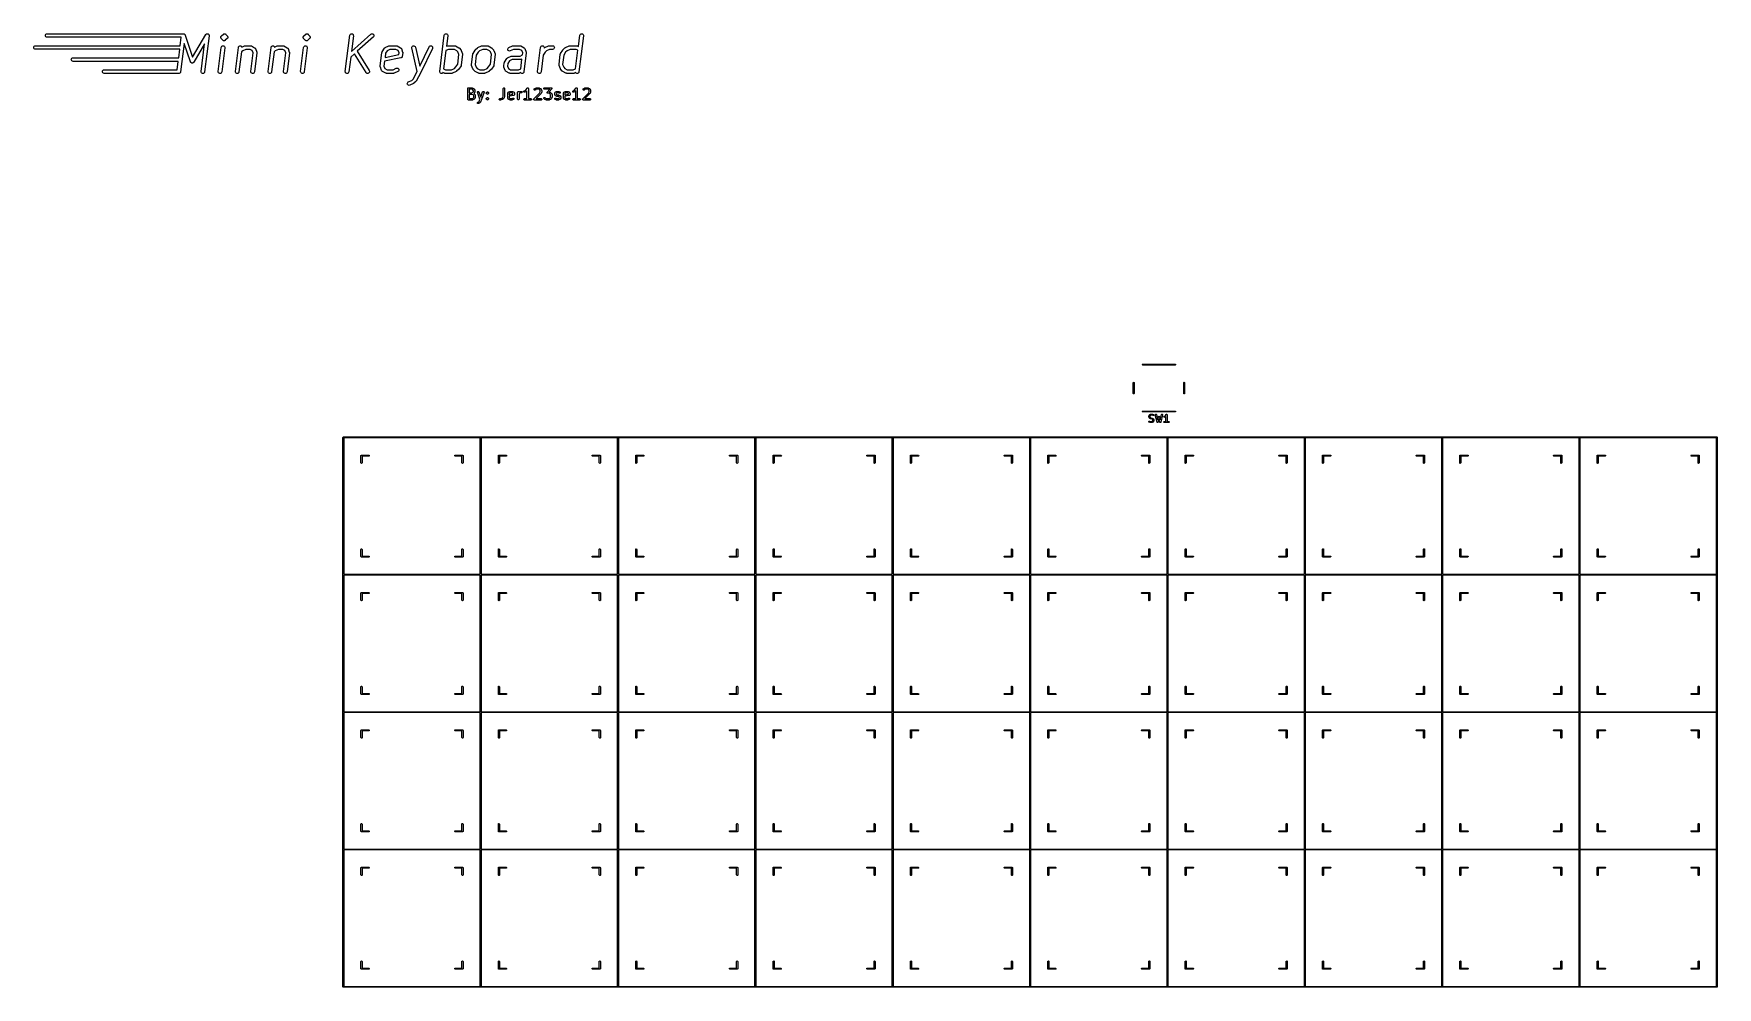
# Model space of a CAD drawing. Extents: x 19 to 252, y -155 to -23.
import ezdxf

# ---------------------------------------------------------------- set-up
doc = ezdxf.new("R2010")
doc.units = 0
doc.layers.add('BLACK', color=7, linetype='CONTINUOUS')

msp = doc.modelspace()

# ---------------------------------------------------------------- linework, layer by layer
at = {"layer": 'BLACK', "linetype": 'CONTINUOUS'}
for p, q in [((20.395, -22.7533), (20.414, -22.6577)), ((20.414, -22.849), (20.395, -22.7533)), ((20.414, -22.6577), (20.4682, -22.5766)), ((20.4682, -22.9301), (20.414, -22.849)), ((20.4682, -22.5766), (20.5493, -22.5224)), ((20.5493, -22.9843), (20.4682, -22.9301)), ((20.5493, -22.5224), (20.645, -22.5033)), ((20.645, -23.0033), (20.5493, -22.9843)), ((20.645, -22.5033), (39.535, -22.5033)), ((39.2505, -23.0033), (20.645, -23.0033)), ((39.1042, -24.1733), (39.2505, -23.0033)), ((39.535, -22.5033), (39.6307, -22.5224)), ((39.6307, -22.5224), (39.7118, -22.5766)), ((39.7118, -22.5766), (39.766, -22.6577)), ((39.766, -22.6577), (39.7727, -22.6913)), ((39.7727, -22.6913), (40.814, -25.739)), ((40.814, -25.739), (42.6508, -22.6346)), ((43.114, -22.7929), (42.489, -27.7929)), ((42.6508, -22.6346), (42.6819, -22.5999)), ((42.6819, -22.5999), (42.7124, -22.5646)), ((42.7124, -22.5646), (42.7144, -22.5636)), ((42.7144, -22.5636), (42.7159, -22.562)), ((42.7159, -22.562), (42.7579, -22.5418)), ((42.7579, -22.5418), (42.7996, -22.5209)), ((42.7996, -22.5209), (42.8018, -22.5207)), ((42.8018, -22.5207), (42.8038, -22.5197)), ((42.8038, -22.5197), (42.8504, -22.5172)), ((42.8504, -22.5172), (42.8969, -22.5138)), ((42.8969, -22.5138), (42.899, -22.5145)), ((42.899, -22.5145), (42.9012, -22.5144)), ((42.9012, -22.5144), (42.9452, -22.5299)), ((42.9452, -22.5299), (42.9895, -22.5446)), ((42.9895, -22.5446), (42.9912, -22.546)), ((42.9912, -22.546), (42.9932, -22.5467)), ((42.9932, -22.5467), (43.028, -22.5779)), ((43.028, -22.5779), (43.0633, -22.6084)), ((43.0633, -22.6084), (43.0642, -22.6104)), ((43.0642, -22.6104), (43.0659, -22.6118)), ((43.0659, -22.6118), (43.0861, -22.6539)), ((43.0861, -22.6539), (43.107, -22.6956)), ((43.107, -22.6956), (43.1071, -22.6978)), ((43.1071, -22.6978), (43.1081, -22.6998)), ((43.1081, -22.6998), (43.1106, -22.7464)), ((43.1106, -22.7464), (43.114, -22.7929)), ((44.7294, -22.9853), (44.7297, -22.9844)), ((44.736, -23.0326), (44.7294, -22.9853)), ((44.7296, -22.9834), (44.742, -22.9372)), ((44.7297, -22.9844), (44.7296, -22.9834)), ((44.7422, -23.0801), (44.736, -23.0326)), ((44.742, -22.9372), (44.7541, -22.8909)), ((44.7427, -23.081), (44.7422, -23.0801)), ((44.7428, -23.0819), (44.7427, -23.081)), ((44.767, -23.1231), (44.7428, -23.0819)), ((44.7541, -22.8909), (44.7547, -22.8901)), ((44.7547, -22.8901), (44.7549, -22.8892)), ((44.7549, -22.8892), (44.7841, -22.8513)), ((44.7909, -23.1646), (44.767, -23.1231)), ((44.7841, -22.8513), (44.8129, -22.8131)), ((44.9992, -23.4027), (44.7909, -23.1646)), ((44.8129, -22.8131), (45.0808, -22.5751)), ((45.0808, -22.5751), (45.0816, -22.5745)), ((45.0816, -22.5745), (45.0822, -22.5738)), ((45.0822, -22.5738), (45.0886, -22.5701)), ((45.0886, -22.5701), (45.0934, -22.5646)), ((45.0934, -22.5646), (45.1298, -22.5463)), ((45.1298, -22.5463), (45.1649, -22.5257)), ((45.1649, -22.5257), (45.1659, -22.5256)), ((45.1659, -22.5256), (45.1668, -22.5251)), ((45.1668, -22.5251), (45.174, -22.5241)), ((45.174, -22.5241), (45.1806, -22.5209)), ((45.1806, -22.5209), (45.2212, -22.5179)), ((45.2212, -22.5179), (45.2616, -22.5123)), ((45.2616, -22.5123), (45.2625, -22.5126)), ((45.2625, -22.5126), (45.2635, -22.5125)), ((45.2635, -22.5125), (45.2706, -22.5144)), ((45.2706, -22.5144), (45.2779, -22.5138)), ((45.2779, -22.5138), (45.3165, -22.5267)), ((45.3165, -22.5267), (45.3559, -22.5369)), ((45.6213, -23.1869), (45.3534, -23.4249)), ((45.3559, -22.5369), (45.3567, -22.5376)), ((45.3567, -22.5376), (45.3577, -22.5378)), ((45.3577, -22.5378), (45.3635, -22.5423)), ((45.3635, -22.5423), (45.3705, -22.5446)), ((45.3705, -22.5446), (45.4013, -22.5712)), ((45.4013, -22.5712), (45.4337, -22.5958)), ((45.4337, -22.5958), (45.4342, -22.5967)), ((45.4342, -22.5967), (45.435, -22.5973)), ((45.435, -22.5973), (45.6434, -22.8354)), ((45.6501, -23.1487), (45.6213, -23.1869)), ((45.6434, -22.8354), (45.6672, -22.8768)), ((45.6793, -23.1108), (45.6501, -23.1487)), ((45.6672, -22.8768), (45.6914, -22.9181)), ((45.6796, -23.1099), (45.6793, -23.1108)), ((45.6802, -23.1091), (45.6796, -23.1099)), ((45.6922, -23.0628), (45.6802, -23.1091)), ((45.6914, -22.9181), (45.6915, -22.919)), ((45.6915, -22.919), (45.692, -22.9199)), ((45.692, -22.9199), (45.6982, -22.9673)), ((45.7047, -23.0166), (45.6922, -23.0628)), ((45.6982, -22.9673), (45.7048, -23.0147)), ((45.7048, -23.0147), (45.7045, -23.0156)), ((45.7045, -23.0156), (45.7047, -23.0166)), ((56.158, -22.9853), (56.1583, -22.9844)), ((56.1646, -23.0327), (56.158, -22.9853)), ((56.1581, -22.9834), (56.1706, -22.9372)), ((56.1583, -22.9844), (56.1581, -22.9834)), ((56.1708, -23.0801), (56.1646, -23.0327)), ((56.1706, -22.9372), (56.1826, -22.8909)), ((56.1713, -23.081), (56.1708, -23.0801)), ((56.1714, -23.0819), (56.1713, -23.081)), ((56.1956, -23.1232), (56.1714, -23.0819)), ((56.1826, -22.8909), (56.1832, -22.8901)), ((56.1832, -22.8901), (56.1835, -22.8892)), ((56.1835, -22.8892), (56.2127, -22.8513)), ((56.2194, -23.1646), (56.1956, -23.1232)), ((56.2127, -22.8513), (56.2415, -22.8131)), ((56.4278, -23.4027), (56.2194, -23.1646)), ((56.2415, -22.8131), (56.5094, -22.5751)), ((56.5094, -22.5751), (56.5102, -22.5745)), ((56.5102, -22.5745), (56.5108, -22.5738)), ((56.5108, -22.5738), (56.5172, -22.5701)), ((56.5172, -22.5701), (56.522, -22.5646)), ((56.522, -22.5646), (56.5584, -22.5463)), ((56.5584, -22.5463), (56.5935, -22.5257)), ((56.5935, -22.5257), (56.5945, -22.5256)), ((56.5945, -22.5256), (56.5954, -22.5251)), ((56.5954, -22.5251), (56.6026, -22.5241)), ((56.6026, -22.5241), (56.6092, -22.5209)), ((56.6092, -22.5209), (56.6498, -22.5179)), ((56.6498, -22.5179), (56.6901, -22.5123)), ((56.6901, -22.5123), (56.6911, -22.5126)), ((56.6911, -22.5126), (56.6921, -22.5125)), ((56.6921, -22.5125), (56.6991, -22.5144)), ((56.6991, -22.5144), (56.7065, -22.5138)), ((56.7065, -22.5138), (56.7451, -22.5267)), ((56.7451, -22.5267), (56.7845, -22.5369)), ((57.0499, -23.1869), (56.782, -23.4249)), ((56.7845, -22.5369), (56.7853, -22.5376)), ((56.7853, -22.5376), (56.7863, -22.5378)), ((56.7863, -22.5378), (56.7921, -22.5423)), ((56.7921, -22.5423), (56.799, -22.5446)), ((56.799, -22.5446), (56.8298, -22.5712)), ((56.8298, -22.5712), (56.8623, -22.5958)), ((56.8623, -22.5958), (56.8628, -22.5967)), ((56.8628, -22.5967), (56.8636, -22.5973)), ((56.8636, -22.5973), (57.0719, -22.8354)), ((57.0787, -23.1487), (57.0499, -23.1869)), ((57.0719, -22.8354), (57.0958, -22.8768)), ((57.1079, -23.1108), (57.0787, -23.1487)), ((57.0958, -22.8768), (57.12, -22.9181)), ((57.1081, -23.1099), (57.1079, -23.1108)), ((57.1087, -23.1091), (57.1081, -23.1099)), ((57.1208, -23.0628), (57.1087, -23.1091)), ((57.12, -22.9181), (57.1201, -22.919)), ((57.1201, -22.919), (57.1206, -22.9199)), ((57.1206, -22.9199), (57.1268, -22.9673)), ((57.1332, -23.0166), (57.1208, -23.0628)), ((57.1268, -22.9673), (57.1333, -23.0147)), ((57.1333, -23.0147), (57.1331, -23.0156)), ((57.1331, -23.0156), (57.1332, -23.0166)), ((61.9929, -27.7309), (62.6179, -22.7309)), ((62.6179, -22.7309), (62.6486, -22.6383)), ((62.6486, -22.6383), (62.7124, -22.5646)), ((62.7124, -22.5646), (62.7996, -22.5209)), ((62.7996, -22.5209), (62.8969, -22.5138)), ((62.8393, -24.9908), (65.557, -22.5751)), ((63.114, -22.7929), (62.8393, -24.9908)), ((62.8969, -22.5138), (62.9895, -22.5446)), ((62.9895, -22.5446), (63.0633, -22.6084)), ((63.0633, -22.6084), (63.107, -22.6956)), ((63.107, -22.6956), (63.114, -22.7929)), ((65.8892, -22.9488), (63.6363, -24.9513)), ((65.557, -22.5751), (65.6411, -22.5257)), ((65.6411, -22.5257), (65.7377, -22.5123)), ((65.7377, -22.5123), (65.8321, -22.5369)), ((65.8321, -22.5369), (65.9099, -22.5958)), ((65.948, -22.871), (65.8892, -22.9488)), ((65.9099, -22.5958), (65.9593, -22.68)), ((65.9726, -22.7766), (65.948, -22.871)), ((65.9593, -22.68), (65.9726, -22.7766)), ((75.0881, -27.7309), (75.7131, -22.7309)), ((75.7131, -22.7309), (75.7438, -22.6383)), ((75.7438, -22.6383), (75.8077, -22.5646)), ((75.8077, -22.5646), (75.8949, -22.5209)), ((75.8949, -22.5209), (75.9922, -22.5138)), ((75.9922, -22.5138), (76.0847, -22.5446)), ((76.2092, -22.7929), (76.0275, -24.2471)), ((76.0847, -22.5446), (76.1585, -22.6084)), ((76.1585, -22.6084), (76.2022, -22.6956)), ((76.2022, -22.6956), (76.2092, -22.7929)), ((94.3296, -24.2751), (94.5226, -22.7309)), ((95.0188, -22.7929), (94.3938, -27.7929)), ((94.5226, -22.7309), (94.5534, -22.6383)), ((94.5534, -22.6383), (94.6172, -22.5646)), ((94.6172, -22.5646), (94.7044, -22.5209)), ((94.7044, -22.5209), (94.8017, -22.5138)), ((94.8017, -22.5138), (94.8943, -22.5446)), ((94.8943, -22.5446), (94.968, -22.6084)), ((94.968, -22.6084), (95.0117, -22.6956)), ((95.0117, -22.6956), (95.0188, -22.7929)), ((18.775, -24.4233), (18.794, -24.3277)), ((18.794, -24.519), (18.775, -24.4233)), ((18.794, -24.3277), (18.8482, -24.2466)), ((18.8482, -24.6001), (18.794, -24.519)), ((18.8482, -24.2466), (18.9293, -24.1924)), ((18.9293, -24.6543), (18.8482, -24.6001)), ((18.9293, -24.1924), (19.025, -24.1733)), ((19.025, -24.6733), (18.9293, -24.6543)), ((19.025, -24.1733), (39.1042, -24.1733)), ((39.0417, -24.6733), (19.025, -24.6733)), ((38.8955, -25.8433), (39.0417, -24.6733)), ((39.6463, -23.8679), (39.1557, -27.7929)), ((40.5163, -26.4142), (39.6463, -23.8679)), ((42.4687, -23.9242), (40.968, -26.4606)), ((41.9929, -27.7309), (42.4687, -23.9242)), ((44.3738, -27.7309), (44.7905, -24.3976)), ((44.7905, -24.3976), (44.8212, -24.305)), ((44.8212, -24.305), (44.8851, -24.2312)), ((45.2866, -24.4596), (44.8699, -27.7929)), ((44.8851, -24.2312), (44.9723, -24.1875)), ((44.9723, -24.1875), (45.0695, -24.1805)), ((45, -23.4033), (44.9992, -23.4027)), ((45.0005, -23.4042), (45, -23.4033)), ((45.033, -23.4288), (45.0005, -23.4042)), ((45.0638, -23.4554), (45.033, -23.4288)), ((45.0707, -23.4577), (45.0638, -23.4554)), ((45.0695, -24.1805), (45.1621, -24.2113)), ((45.0765, -23.4622), (45.0707, -23.4577)), ((45.0775, -23.4624), (45.0765, -23.4622)), ((45.0783, -23.463), (45.0775, -23.4624)), ((45.1177, -23.4733), (45.0783, -23.463)), ((45.1563, -23.4862), (45.1177, -23.4733)), ((45.1636, -23.4856), (45.1563, -23.4862)), ((45.1621, -24.2113), (45.2359, -24.2751)), ((45.1707, -23.4875), (45.1636, -23.4856)), ((45.1717, -23.4874), (45.1707, -23.4875)), ((45.1727, -23.4877), (45.1717, -23.4874)), ((45.213, -23.4821), (45.1727, -23.4877)), ((45.2536, -23.4791), (45.213, -23.4821)), ((45.2359, -24.2751), (45.2796, -24.3623)), ((45.2602, -23.4759), (45.2536, -23.4791)), ((45.2674, -23.4749), (45.2602, -23.4759)), ((45.2683, -23.4744), (45.2674, -23.4749)), ((45.2693, -23.4743), (45.2683, -23.4744)), ((45.3044, -23.4537), (45.2693, -23.4743)), ((45.2796, -24.3623), (45.2866, -24.4596)), ((45.3408, -23.4354), (45.3044, -23.4537)), ((45.3456, -23.4299), (45.3408, -23.4354)), ((45.352, -23.4262), (45.3456, -23.4299)), ((45.3526, -23.4254), (45.352, -23.4262)), ((45.3534, -23.4249), (45.3526, -23.4254)), ((46.7548, -27.7309), (47.1714, -24.3976)), ((47.1714, -24.3976), (47.2022, -24.305)), ((47.2022, -24.305), (47.266, -24.2312)), ((47.5964, -25.0291), (47.2509, -27.7929)), ((47.266, -24.2312), (47.3532, -24.1875)), ((47.3532, -24.1875), (47.4505, -24.1805)), ((47.4505, -24.1805), (47.5431, -24.2113)), ((47.5431, -24.2113), (47.6168, -24.2751)), ((47.7669, -24.8775), (47.5964, -25.0291)), ((47.6168, -24.2751), (47.6605, -24.3623)), ((47.6605, -24.3623), (47.6614, -24.3746)), ((47.6614, -24.3746), (48.0273, -24.2024)), ((48.1897, -24.6786), (47.7669, -24.8775)), ((48.0273, -24.2024), (48.0331, -24.2009)), ((48.0331, -24.2009), (48.0381, -24.1976)), ((48.0381, -24.1976), (48.0803, -24.1892)), ((48.0803, -24.1892), (48.122, -24.1788)), ((48.122, -24.1788), (48.1279, -24.1797)), ((48.1279, -24.1797), (48.1338, -24.1786)), ((48.1338, -24.1786), (48.8481, -24.1786)), ((48.7856, -24.6786), (48.1897, -24.6786)), ((49.0936, -24.8428), (48.7856, -24.6786)), ((48.8481, -24.1786), (48.8601, -24.181)), ((48.8601, -24.181), (48.8723, -24.1798)), ((48.8723, -24.1798), (48.9076, -24.1904)), ((48.8976, -27.7309), (49.2174, -25.173)), ((48.9076, -24.1904), (48.9437, -24.1976)), ((48.9437, -24.1976), (48.954, -24.2044)), ((48.954, -24.2044), (48.9657, -24.208)), ((48.9657, -24.208), (49.4121, -24.4461)), ((49.2174, -25.173), (49.0936, -24.8428)), ((49.7211, -25.1739), (49.3938, -27.7929)), ((49.4121, -24.4461), (49.4439, -24.4721)), ((49.4439, -24.4721), (49.4772, -24.496)), ((49.4772, -24.496), (49.4814, -24.5028)), ((49.4814, -24.5028), (49.4876, -24.5079)), ((49.4876, -24.5079), (49.507, -24.544)), ((49.507, -24.544), (49.5286, -24.5789)), ((49.5286, -24.5789), (49.7071, -25.0551)), ((49.7071, -25.0551), (49.709, -25.0664)), ((49.709, -25.0664), (49.7141, -25.0766)), ((49.7141, -25.0766), (49.7168, -25.1142)), ((49.7168, -25.1142), (49.7229, -25.1513)), ((49.7229, -25.1513), (49.7203, -25.1625)), ((49.7203, -25.1625), (49.7211, -25.1739)), ((51.2786, -27.7309), (51.6952, -24.3976)), ((51.6952, -24.3976), (51.726, -24.305)), ((51.726, -24.305), (51.7898, -24.2312)), ((52.1202, -25.0291), (51.7747, -27.7929)), ((51.7898, -24.2312), (51.877, -24.1875)), ((51.877, -24.1875), (51.9743, -24.1805)), ((51.9743, -24.1805), (52.0669, -24.2113)), ((52.0669, -24.2113), (52.1406, -24.2751)), ((52.2907, -24.8775), (52.1202, -25.0291)), ((52.1406, -24.2751), (52.1844, -24.3623)), ((52.1844, -24.3623), (52.1852, -24.3746)), ((52.1852, -24.3746), (52.5511, -24.2024)), ((52.7135, -24.6786), (52.2907, -24.8775)), ((52.5511, -24.2024), (52.5569, -24.2009)), ((52.5569, -24.2009), (52.5619, -24.1976)), ((52.5619, -24.1976), (52.6041, -24.1892)), ((52.6041, -24.1892), (52.6458, -24.1788)), ((52.6458, -24.1788), (52.6517, -24.1797)), ((52.6517, -24.1797), (52.6576, -24.1786)), ((52.6576, -24.1786), (53.3719, -24.1786)), ((53.3094, -24.6786), (52.7135, -24.6786)), ((53.6174, -24.8428), (53.3094, -24.6786)), ((53.3719, -24.1786), (53.3839, -24.181)), ((53.3839, -24.181), (53.3962, -24.1798)), ((53.3962, -24.1798), (53.4314, -24.1904)), ((53.4214, -27.7309), (53.7412, -25.173)), ((53.4314, -24.1904), (53.4675, -24.1976)), ((53.4675, -24.1976), (53.4778, -24.2044)), ((53.4778, -24.2044), (53.4895, -24.208)), ((53.4895, -24.208), (53.9359, -24.4461)), ((53.7412, -25.173), (53.6174, -24.8428)), ((54.2449, -25.1739), (53.9176, -27.7929)), ((53.9359, -24.4461), (53.9677, -24.4721)), ((53.9677, -24.4721), (54.001, -24.496)), ((54.001, -24.496), (54.0052, -24.5028)), ((54.0052, -24.5028), (54.0114, -24.5079)), ((54.0114, -24.5079), (54.0308, -24.544)), ((54.0308, -24.544), (54.0524, -24.5789)), ((54.0524, -24.5789), (54.231, -25.0551)), ((54.231, -25.0551), (54.2328, -25.0664)), ((54.2328, -25.0664), (54.2379, -25.0766)), ((54.2379, -25.0766), (54.2406, -25.1142)), ((54.2406, -25.1142), (54.2467, -25.1513)), ((54.2467, -25.1513), (54.2441, -25.1625)), ((54.2441, -25.1625), (54.2449, -25.1739)), ((55.8024, -27.7309), (56.219, -24.3976)), ((56.219, -24.3976), (56.2498, -24.305)), ((56.2498, -24.305), (56.3136, -24.2312)), ((56.7152, -24.4596), (56.2985, -27.7929)), ((56.3136, -24.2312), (56.4008, -24.1875)), ((56.4008, -24.1875), (56.4981, -24.1805)), ((56.4286, -23.4033), (56.4278, -23.4027)), ((56.4291, -23.4042), (56.4286, -23.4033)), ((56.4615, -23.4288), (56.4291, -23.4042)), ((56.4923, -23.4554), (56.4615, -23.4288)), ((56.4993, -23.4577), (56.4923, -23.4554)), ((56.4981, -24.1805), (56.5907, -24.2113)), ((56.5051, -23.4622), (56.4993, -23.4577)), ((56.5061, -23.4624), (56.5051, -23.4622)), ((56.5069, -23.463), (56.5061, -23.4624)), ((56.5463, -23.4733), (56.5069, -23.463)), ((56.5849, -23.4862), (56.5463, -23.4733)), ((56.5922, -23.4856), (56.5849, -23.4862)), ((56.5907, -24.2113), (56.6645, -24.2751)), ((56.5993, -23.4875), (56.5922, -23.4856)), ((56.6003, -23.4874), (56.5993, -23.4875)), ((56.6012, -23.4877), (56.6003, -23.4874)), ((56.6416, -23.4821), (56.6012, -23.4877)), ((56.6822, -23.4791), (56.6416, -23.4821)), ((56.6645, -24.2751), (56.7082, -24.3623)), ((56.6888, -23.4759), (56.6822, -23.4791)), ((56.696, -23.4749), (56.6888, -23.4759)), ((56.6969, -23.4744), (56.696, -23.4749)), ((56.6979, -23.4743), (56.6969, -23.4744)), ((56.733, -23.4537), (56.6979, -23.4743)), ((56.7082, -24.3623), (56.7152, -24.4596)), ((56.7694, -23.4354), (56.733, -23.4537)), ((56.7742, -23.4299), (56.7694, -23.4354)), ((56.7805, -23.4262), (56.7742, -23.4299)), ((56.7812, -23.4254), (56.7805, -23.4262)), ((56.782, -23.4249), (56.7812, -23.4254)), ((63.2572, -25.2883), (62.7452, -25.7434)), ((64.8861, -27.8944), (63.2572, -25.2883)), ((63.6363, -24.9513), (65.3101, -27.6294)), ((66.844, -27.0166), (67.0821, -25.1118)), ((67.0821, -25.1118), (67.0838, -25.1068)), ((67.0836, -25.1016), (67.0991, -25.0607)), ((67.0838, -25.1068), (67.0836, -25.1016)), ((67.0991, -25.0607), (67.1129, -25.0193)), ((67.1129, -25.0193), (67.1163, -25.0153)), ((67.1163, -25.0153), (67.1182, -25.0104)), ((67.1182, -25.0104), (67.4158, -24.5342)), ((67.4158, -24.5342), (67.4313, -24.5177)), ((67.4313, -24.5177), (67.4429, -24.4984)), ((67.4429, -24.4984), (67.4644, -24.4826)), ((67.4644, -24.4826), (67.4827, -24.4631)), ((67.4827, -24.4631), (67.5032, -24.4539)), ((67.5714, -25.2286), (67.502, -25.7838)), ((67.502, -25.7838), (69.426, -25.4084)), ((67.5032, -24.4539), (67.5214, -24.4405)), ((67.5214, -24.4405), (68.0273, -24.2024)), ((67.8008, -24.8615), (67.5714, -25.2286)), ((68.1897, -24.6786), (67.8008, -24.8615)), ((68.0273, -24.2024), (68.0331, -24.2009)), ((68.0331, -24.2009), (68.0381, -24.1976)), ((68.0381, -24.1976), (68.0803, -24.1892)), ((68.0803, -24.1892), (68.122, -24.1788)), ((68.122, -24.1788), (68.1279, -24.1797)), ((68.1279, -24.1797), (68.1338, -24.1786)), ((68.1338, -24.1786), (69.0862, -24.1786)), ((69.0237, -24.6786), (68.1897, -24.6786)), ((69.3317, -24.8428), (69.0237, -24.6786)), ((69.0862, -24.1786), (69.0982, -24.181)), ((69.0982, -24.181), (69.1104, -24.1798)), ((69.1104, -24.1798), (69.1457, -24.1904)), ((69.1457, -24.1904), (69.1818, -24.1976)), ((69.1818, -24.1976), (69.192, -24.2044)), ((69.192, -24.2044), (69.2038, -24.208)), ((69.2038, -24.208), (69.6502, -24.4461)), ((69.4555, -25.173), (69.3317, -24.8428)), ((69.426, -25.4084), (69.4555, -25.173)), ((69.6502, -24.4461), (69.682, -24.4721)), ((69.682, -24.4721), (69.7153, -24.496)), ((69.7153, -24.496), (69.7195, -24.5028)), ((69.7195, -24.5028), (69.7257, -24.5079)), ((69.7257, -24.5079), (69.7451, -24.544)), ((69.7451, -24.544), (69.7667, -24.5789)), ((69.7667, -24.5789), (69.9452, -25.0551)), ((69.8967, -25.6687), (69.8814, -25.7052)), ((69.8997, -25.6501), (69.8967, -25.6591)), ((69.8967, -25.6591), (69.8967, -25.6687)), ((69.9592, -25.1739), (69.8997, -25.6501)), ((69.9452, -25.0551), (69.9471, -25.0664)), ((69.9471, -25.0664), (69.9522, -25.0766)), ((69.9522, -25.0766), (69.9549, -25.1142)), ((69.9549, -25.1142), (69.961, -25.1513)), ((69.961, -25.1513), (69.9584, -25.1625)), ((69.9584, -25.1625), (69.9592, -25.1739)), ((71.2205, -24.3876), (71.2549, -24.2963)), ((71.2236, -24.4851), (71.2205, -24.3876)), ((71.9764, -27.7279), (71.2236, -24.4851)), ((71.2549, -24.2963), (71.3217, -24.2252)), ((71.3217, -24.2252), (71.4106, -24.185)), ((71.4106, -24.185), (71.5081, -24.182)), ((71.5081, -24.182), (71.5993, -24.2164)), ((71.5993, -24.2164), (71.6705, -24.2831)), ((71.6705, -24.2831), (71.7106, -24.372)), ((71.7106, -24.372), (72.324, -27.014)), ((72.324, -27.014), (73.6229, -24.32)), ((74.0733, -24.5371), (72.4661, -27.8705)), ((73.6229, -24.32), (73.6816, -24.2421)), ((73.6816, -24.2421), (73.7656, -24.1926)), ((73.7656, -24.1926), (73.8622, -24.179)), ((73.8622, -24.179), (73.9566, -24.2034)), ((73.9566, -24.2034), (74.0346, -24.2621)), ((74.0346, -24.2621), (74.0841, -24.3461)), ((74.0977, -24.4427), (74.0733, -24.5371)), ((74.0841, -24.3461), (74.0977, -24.4427)), ((75.9541, -24.8343), (75.6353, -27.3842)), ((76.2849, -24.6786), (75.9541, -24.8343)), ((76.0275, -24.2471), (76.1226, -24.2024)), ((76.1226, -24.2024), (76.1284, -24.2009)), ((76.1284, -24.2009), (76.1333, -24.1976)), ((76.1333, -24.1976), (76.1755, -24.1892)), ((76.1755, -24.1892), (76.2172, -24.1788)), ((76.2172, -24.1788), (76.2231, -24.1797)), ((76.2231, -24.1797), (76.229, -24.1786)), ((76.229, -24.1786), (77.1814, -24.1786)), ((77.1189, -24.6786), (76.2849, -24.6786)), ((77.4698, -24.8657), (77.1189, -24.6786)), ((77.1814, -24.1786), (77.1934, -24.181)), ((77.1934, -24.181), (77.2057, -24.1798)), ((77.2057, -24.1798), (77.2409, -24.1904)), ((77.2409, -24.1904), (77.2771, -24.1976)), ((77.2771, -24.1976), (77.2873, -24.2044)), ((77.2873, -24.2044), (77.299, -24.208)), ((77.299, -24.208), (77.7455, -24.4461)), ((77.6181, -25.0351), (77.4698, -24.8657)), ((77.5949, -26.7238), (77.759, -25.4111)), ((77.759, -25.4111), (77.6181, -25.0351)), ((77.7455, -24.4461), (77.7803, -24.4746)), ((77.7803, -24.4746), (77.816, -24.502)), ((77.816, -24.502), (78.0243, -24.7401)), ((78.0243, -24.7401), (78.0466, -24.7789)), ((78.0466, -24.7789), (78.0702, -24.817)), ((78.0702, -24.817), (78.2488, -25.2932)), ((78.2628, -25.412), (78.0842, -26.8405)), ((78.2488, -25.2932), (78.2507, -25.3044)), ((78.2507, -25.3044), (78.2558, -25.3147)), ((78.2558, -25.3147), (78.2585, -25.3523)), ((78.2585, -25.3523), (78.2646, -25.3894)), ((78.2646, -25.3894), (78.262, -25.4006)), ((78.262, -25.4006), (78.2628, -25.412)), ((79.4929, -26.7785), (79.6714, -25.3499)), ((79.6714, -25.3499), (79.6731, -25.3449)), ((79.6729, -25.3397), (79.6884, -25.2988)), ((79.6731, -25.3449), (79.6729, -25.3397)), ((79.6884, -25.2988), (79.7022, -25.2574)), ((79.7022, -25.2574), (79.7056, -25.2534)), ((79.7056, -25.2534), (79.7075, -25.2485)), ((79.7075, -25.2485), (80.0051, -24.7723)), ((80.1607, -25.4667), (79.9966, -26.7794)), ((80.0051, -24.7723), (80.0295, -24.7463)), ((80.0295, -24.7463), (80.051, -24.7179)), ((80.051, -24.7179), (80.3189, -24.4798)), ((80.4101, -25.0677), (80.1607, -25.4667)), ((80.3189, -24.4798), (80.3497, -24.4617)), ((80.3497, -24.4617), (80.3785, -24.4405)), ((80.3785, -24.4405), (80.8845, -24.2024)), ((80.6241, -24.8775), (80.4101, -25.0677)), ((81.0468, -24.6786), (80.6241, -24.8775)), ((80.8845, -24.2024), (80.8903, -24.2009)), ((80.8903, -24.2009), (80.8953, -24.1976)), ((80.8953, -24.1976), (80.9374, -24.1892)), ((80.9374, -24.1892), (80.9791, -24.1788)), ((80.9791, -24.1788), (80.9851, -24.1797)), ((80.9851, -24.1797), (80.9909, -24.1786)), ((80.9909, -24.1786), (81.7052, -24.1786)), ((81.6427, -24.6786), (81.0468, -24.6786)), ((81.9936, -24.8657), (81.6427, -24.6786)), ((81.7052, -24.1786), (81.7173, -24.181)), ((81.7173, -24.181), (81.7295, -24.1798)), ((81.7295, -24.1798), (81.7647, -24.1904)), ((81.7647, -24.1904), (81.8009, -24.1976)), ((81.8009, -24.1976), (81.8111, -24.2044)), ((81.8111, -24.2044), (81.8229, -24.208)), ((81.8229, -24.208), (82.2693, -24.4461)), ((82.1419, -25.0351), (81.9936, -24.8657)), ((82.1187, -26.7238), (82.2828, -25.4111)), ((82.2828, -25.4111), (82.1419, -25.0351)), ((82.2693, -24.4461), (82.3041, -24.4746)), ((82.3041, -24.4746), (82.3398, -24.502)), ((82.3398, -24.502), (82.5481, -24.7401)), ((82.5481, -24.7401), (82.5705, -24.7789)), ((82.5705, -24.7789), (82.5941, -24.817)), ((82.5941, -24.817), (82.7726, -25.2932)), ((82.7866, -25.412), (82.608, -26.8405)), ((82.7726, -25.2932), (82.7745, -25.3044)), ((82.7745, -25.3044), (82.7796, -25.3147)), ((82.7796, -25.3147), (82.7823, -25.3523)), ((82.7823, -25.3523), (82.7884, -25.3894)), ((82.7884, -25.3894), (82.7858, -25.4006)), ((82.7858, -25.4006), (82.7866, -25.412)), ((84.4857, -25.869), (84.9916, -25.6309)), ((84.521, -24.6784), (84.5355, -24.582)), ((84.5445, -24.7731), (84.521, -24.6784)), ((84.5355, -24.582), (84.5858, -24.4984)), ((84.6024, -24.8516), (84.5445, -24.7731)), ((84.5858, -24.4984), (84.6642, -24.4405)), ((84.686, -24.9019), (84.6024, -24.8516)), ((84.6642, -24.4405), (85.1702, -24.2024)), ((84.7825, -24.9164), (84.686, -24.9019)), ((84.8771, -24.8929), (84.7825, -24.9164)), ((85.3325, -24.6786), (84.8771, -24.8929)), ((84.9916, -25.6309), (84.9974, -25.6295)), ((84.9974, -25.6295), (85.0024, -25.6262)), ((85.0024, -25.6262), (85.0446, -25.6178)), ((85.0446, -25.6178), (85.0863, -25.6074)), ((85.0863, -25.6074), (85.0922, -25.6083)), ((85.0922, -25.6083), (85.0981, -25.6071)), ((85.0981, -25.6071), (86.2327, -25.6071)), ((85.1702, -24.2024), (85.176, -24.2009)), ((85.176, -24.2009), (85.181, -24.1976)), ((85.181, -24.1976), (85.2231, -24.1892)), ((85.2231, -24.1892), (85.2649, -24.1788)), ((85.2649, -24.1788), (85.2708, -24.1797)), ((85.2708, -24.1797), (85.2766, -24.1786)), ((85.2766, -24.1786), (86.229, -24.1786)), ((86.1665, -24.6786), (85.3325, -24.6786)), ((86.4745, -24.8428), (86.1665, -24.6786)), ((86.229, -24.1786), (86.2411, -24.181)), ((86.2327, -25.6071), (86.5635, -25.4515)), ((86.2411, -24.181), (86.2533, -24.1798)), ((86.2533, -24.1798), (86.2886, -24.1904)), ((86.2886, -24.1904), (86.3247, -24.1976)), ((86.3247, -24.1976), (86.3349, -24.2044)), ((86.3349, -24.2044), (86.3467, -24.208)), ((86.3467, -24.208), (86.7931, -24.4461)), ((86.5983, -25.173), (86.4745, -24.8428)), ((86.5635, -25.4515), (86.5983, -25.173)), ((87.1021, -25.1739), (86.7747, -27.7929)), ((86.7931, -24.4461), (86.8248, -24.4721)), ((86.8248, -24.4721), (86.8581, -24.496)), ((86.8581, -24.496), (86.8623, -24.5028)), ((86.8623, -24.5028), (86.8686, -24.5079)), ((86.8686, -24.5079), (86.8879, -24.544)), ((86.8879, -24.544), (86.9095, -24.5789)), ((86.9095, -24.5789), (87.0881, -25.0551)), ((87.0881, -25.0551), (87.0899, -25.0664)), ((87.0899, -25.0664), (87.0951, -25.0766)), ((87.0951, -25.0766), (87.0978, -25.1142)), ((87.0978, -25.1142), (87.1039, -25.1513)), ((87.1039, -25.1513), (87.1013, -25.1625)), ((87.1013, -25.1625), (87.1021, -25.1739)), ((88.6595, -27.7309), (89.0762, -24.3976)), ((89.0762, -24.3976), (89.1069, -24.305)), ((89.1069, -24.305), (89.1708, -24.2312)), ((89.4464, -25.4667), (89.1557, -27.7929)), ((89.1708, -24.2312), (89.258, -24.1875)), ((89.258, -24.1875), (89.3553, -24.1805)), ((89.3553, -24.1805), (89.4478, -24.2113)), ((89.6958, -25.0677), (89.4464, -25.4667)), ((89.4478, -24.2113), (89.5216, -24.2751)), ((89.5216, -24.2751), (89.5653, -24.3623)), ((89.5653, -24.3623), (89.5723, -24.4596)), ((89.5723, -24.4596), (89.5654, -24.5146)), ((89.5654, -24.5146), (89.6046, -24.4798)), ((89.6046, -24.4798), (89.6355, -24.4617)), ((89.6355, -24.4617), (89.6642, -24.4405)), ((89.6642, -24.4405), (90.1702, -24.2024)), ((89.9098, -24.8775), (89.6958, -25.0677)), ((90.3325, -24.6786), (89.9098, -24.8775)), ((90.1702, -24.2024), (90.176, -24.2009)), ((90.176, -24.2009), (90.181, -24.1976)), ((90.181, -24.1976), (90.2231, -24.1892)), ((90.2231, -24.1892), (90.2649, -24.1788)), ((90.2649, -24.1788), (90.2708, -24.1797)), ((90.2708, -24.1797), (90.2766, -24.1786)), ((90.2766, -24.1786), (90.7528, -24.1786)), ((90.7528, -24.6786), (90.3325, -24.6786)), ((90.7528, -24.1786), (90.8485, -24.1976)), ((90.8485, -24.6595), (90.7528, -24.6786)), ((90.8485, -24.1976), (90.9296, -24.2518)), ((90.9296, -24.6053), (90.8485, -24.6595)), ((90.9296, -24.2518), (90.9838, -24.3329)), ((90.9838, -24.5242), (90.9296, -24.6053)), ((90.9838, -24.3329), (91.0028, -24.4286)), ((91.0028, -24.4286), (90.9838, -24.5242)), ((91.6357, -26.7785), (91.8143, -25.3499)), ((91.8143, -25.3499), (91.8159, -25.3449)), ((91.8158, -25.3397), (91.8313, -25.2988)), ((91.8159, -25.3449), (91.8158, -25.3397)), ((91.8313, -25.2988), (91.845, -25.2574)), ((91.845, -25.2574), (91.8485, -25.2534)), ((91.8485, -25.2534), (91.8504, -25.2485)), ((91.8504, -25.2485), (92.148, -24.7723)), ((92.3036, -25.4667), (92.1395, -26.7794)), ((92.148, -24.7723), (92.1724, -24.7463)), ((92.1724, -24.7463), (92.1939, -24.7179)), ((92.1939, -24.7179), (92.4617, -24.4798)), ((92.5529, -25.0677), (92.3036, -25.4667)), ((92.4617, -24.4798), (92.4926, -24.4617)), ((92.4926, -24.4617), (92.5214, -24.4405)), ((92.5214, -24.4405), (93.0273, -24.2024)), ((92.7669, -24.8775), (92.5529, -25.0677)), ((93.1897, -24.6786), (92.7669, -24.8775)), ((93.0273, -24.2024), (93.0331, -24.2009)), ((93.0331, -24.2009), (93.0381, -24.1976)), ((93.0381, -24.1976), (93.0803, -24.1892)), ((93.0803, -24.1892), (93.122, -24.1788)), ((93.122, -24.1788), (93.1279, -24.1797)), ((93.1279, -24.1797), (93.1338, -24.1786)), ((93.1338, -24.1786), (94.0862, -24.1786)), ((94.0237, -24.6786), (93.1897, -24.6786)), ((93.9444, -27.3562), (94.2632, -24.8063)), ((94.2632, -24.8063), (94.0237, -24.6786)), ((94.0862, -24.1786), (94.0982, -24.181)), ((94.0982, -24.181), (94.1104, -24.1798)), ((94.1104, -24.1798), (94.1457, -24.1904)), ((94.1457, -24.1904), (94.1818, -24.1976)), ((94.1818, -24.1976), (94.192, -24.2044)), ((94.192, -24.2044), (94.2038, -24.208)), ((94.2038, -24.208), (94.3296, -24.2751)), ((23.995, -26.0933), (24.014, -25.9977)), ((24.014, -26.189), (23.995, -26.0933)), ((24.014, -25.9977), (24.0682, -25.9166)), ((24.0682, -26.2701), (24.014, -26.189)), ((24.0682, -25.9166), (24.1493, -25.8624)), ((24.1493, -26.3243), (24.0682, -26.2701)), ((24.1493, -25.8624), (24.245, -25.8433)), ((24.245, -26.3433), (24.1493, -26.3243)), ((24.245, -25.8433), (38.8955, -25.8433)), ((38.833, -26.3433), (24.245, -26.3433)), ((28.315, -27.7633), (28.334, -27.6677)), ((28.334, -27.859), (28.315, -27.7633)), ((28.334, -27.6677), (28.3882, -27.5866)), ((28.3882, -27.9401), (28.334, -27.859)), ((28.3882, -27.5866), (28.4693, -27.5324)), ((28.4693, -27.9943), (28.3882, -27.9401)), ((28.4693, -27.5324), (28.565, -27.5133)), ((28.565, -28.0133), (28.4693, -27.9943)), ((28.565, -27.5133), (38.6867, -27.5133)), ((38.875, -28.0133), (28.565, -28.0133)), ((38.6867, -27.5133), (38.833, -26.3433)), ((38.9006, -28.0082), (38.875, -28.0133)), ((38.9739, -28.003), (38.9006, -28.0082)), ((39.0611, -27.9592), (38.9739, -28.003)), ((39.1249, -27.8855), (39.0611, -27.9592)), ((39.1557, -27.7929), (39.1249, -27.8855)), ((40.5359, -26.4481), (40.5163, -26.4142)), ((40.5529, -26.4834), (40.5359, -26.4481)), ((40.5602, -26.49), (40.5529, -26.4834)), ((40.5652, -26.4985), (40.5602, -26.49)), ((40.5963, -26.5223), (40.5652, -26.4985)), ((40.6255, -26.5485), (40.5963, -26.5223)), ((40.6348, -26.5518), (40.6255, -26.5485)), ((40.6427, -26.5578), (40.6348, -26.5518)), ((40.6806, -26.5678), (40.6427, -26.5578)), ((40.7176, -26.5808), (40.6806, -26.5678)), ((40.7274, -26.5803), (40.7176, -26.5808)), ((40.737, -26.5828), (40.7274, -26.5803)), ((40.7758, -26.5776), (40.737, -26.5828)), ((40.815, -26.5755), (40.7758, -26.5776)), ((40.8239, -26.5712), (40.815, -26.5755)), ((40.8337, -26.5699), (40.8239, -26.5712)), ((40.8676, -26.5502), (40.8337, -26.5699)), ((40.9029, -26.5333), (40.8676, -26.5502)), ((40.9095, -26.5259), (40.9029, -26.5333)), ((40.918, -26.521), (40.9095, -26.5259)), ((40.9418, -26.4898), (40.918, -26.521)), ((40.968, -26.4606), (40.9418, -26.4898)), ((41.9999, -27.8282), (41.9929, -27.7309)), ((42.0436, -27.9154), (41.9999, -27.8282)), ((42.1173, -27.9792), (42.0436, -27.9154)), ((42.2099, -28.01), (42.1173, -27.9792)), ((42.3072, -28.003), (42.2099, -28.01)), ((42.3944, -27.9592), (42.3072, -28.003)), ((42.4582, -27.8855), (42.3944, -27.9592)), ((42.489, -27.7929), (42.4582, -27.8855)), ((44.3808, -27.8282), (44.3738, -27.7309)), ((44.4245, -27.9154), (44.3808, -27.8282)), ((44.4983, -27.9792), (44.4245, -27.9154)), ((44.5909, -28.01), (44.4983, -27.9792)), ((44.6882, -28.003), (44.5909, -28.01)), ((44.7754, -27.9592), (44.6882, -28.003)), ((44.8392, -27.8855), (44.7754, -27.9592)), ((44.8699, -27.7929), (44.8392, -27.8855)), ((46.7618, -27.8282), (46.7548, -27.7309)), ((46.8055, -27.9154), (46.7618, -27.8282)), ((46.8792, -27.9792), (46.8055, -27.9154)), ((46.9718, -28.01), (46.8792, -27.9792)), ((47.0691, -28.003), (46.9718, -28.01)), ((47.1563, -27.9592), (47.0691, -28.003)), ((47.2201, -27.8855), (47.1563, -27.9592)), ((47.2509, -27.7929), (47.2201, -27.8855)), ((48.9046, -27.8282), (48.8976, -27.7309)), ((48.9483, -27.9154), (48.9046, -27.8282)), ((49.0221, -27.9792), (48.9483, -27.9154)), ((49.1147, -28.01), (49.0221, -27.9792)), ((49.212, -28.003), (49.1147, -28.01)), ((49.2992, -27.9592), (49.212, -28.003)), ((49.363, -27.8855), (49.2992, -27.9592)), ((49.3938, -27.7929), (49.363, -27.8855)), ((51.2856, -27.8282), (51.2786, -27.7309)), ((51.3293, -27.9154), (51.2856, -27.8282)), ((51.4031, -27.9792), (51.3293, -27.9154)), ((51.4956, -28.01), (51.4031, -27.9792)), ((51.5929, -28.003), (51.4956, -28.01)), ((51.6801, -27.9592), (51.5929, -28.003)), ((51.744, -27.8855), (51.6801, -27.9592)), ((51.7747, -27.7929), (51.744, -27.8855)), ((53.4284, -27.8282), (53.4214, -27.7309)), ((53.4722, -27.9154), (53.4284, -27.8282)), ((53.5459, -27.9792), (53.4722, -27.9154)), ((53.6385, -28.01), (53.5459, -27.9792)), ((53.7358, -28.003), (53.6385, -28.01)), ((53.823, -27.9592), (53.7358, -28.003)), ((53.8868, -27.8855), (53.823, -27.9592)), ((53.9176, -27.7929), (53.8868, -27.8855)), ((55.8094, -27.8282), (55.8024, -27.7309)), ((55.8531, -27.9154), (55.8094, -27.8282)), ((55.9269, -27.9792), (55.8531, -27.9154)), ((56.0194, -28.01), (55.9269, -27.9792)), ((56.1167, -28.003), (56.0194, -28.01)), ((56.2039, -27.9592), (56.1167, -28.003)), ((56.2678, -27.8855), (56.2039, -27.9592)), ((56.2985, -27.7929), (56.2678, -27.8855)), ((61.9999, -27.8282), (61.9929, -27.7309)), ((62.0436, -27.9154), (61.9999, -27.8282)), ((62.1173, -27.9792), (62.0436, -27.9154)), ((62.2099, -28.01), (62.1173, -27.9792)), ((62.3072, -28.003), (62.2099, -28.01)), ((62.3944, -27.9592), (62.3072, -28.003)), ((62.4582, -27.8855), (62.3944, -27.9592)), ((62.489, -27.7929), (62.4582, -27.8855)), ((62.7452, -25.7434), (62.489, -27.7929)), ((64.9529, -27.9654), (64.8861, -27.8944)), ((65.0418, -28.0055), (64.9529, -27.9654)), ((65.1393, -28.0085), (65.0418, -28.0055)), ((65.2306, -27.9739), (65.1393, -28.0085)), ((65.3016, -27.9071), (65.2306, -27.9739)), ((65.3417, -27.8181), (65.3016, -27.9071)), ((65.3101, -27.6294), (65.3446, -27.7206)), ((65.3446, -27.7206), (65.3417, -27.8181)), ((66.8423, -27.0391), (66.8449, -27.028)), ((66.8483, -27.0763), (66.8423, -27.0391)), ((66.8449, -27.028), (66.844, -27.0166)), ((66.8511, -27.1139), (66.8483, -27.0763)), ((66.8562, -27.1241), (66.8511, -27.1139)), ((66.858, -27.1354), (66.8562, -27.1241)), ((67.0366, -27.6116), (66.858, -27.1354)), ((67.0582, -27.6464), (67.0366, -27.6116)), ((67.0776, -27.6826), (67.0582, -27.6464)), ((67.0838, -27.6877), (67.0776, -27.6826)), ((67.088, -27.6945), (67.0838, -27.6877)), ((67.1213, -27.7184), (67.088, -27.6945)), ((67.153, -27.7444), (67.1213, -27.7184)), ((67.5995, -27.9825), (67.153, -27.7444)), ((67.4368, -26.3059), (67.3478, -27.0175)), ((67.3478, -27.0175), (67.4716, -27.3476)), ((69.6995, -25.8644), (67.4368, -26.3059)), ((67.4716, -27.3476), (67.7796, -27.5119)), ((67.6112, -27.986), (67.5995, -27.9825)), ((67.6214, -27.9929), (67.6112, -27.986)), ((67.6576, -28.0001), (67.6214, -27.9929)), ((67.6928, -28.0107), (67.6576, -28.0001)), ((67.7051, -28.0095), (67.6928, -28.0107)), ((67.7171, -28.0119), (67.7051, -28.0095)), ((68.6695, -28.0119), (67.7171, -28.0119)), ((67.7796, -27.5119), (68.6136, -27.5119)), ((68.6136, -27.5119), (69.069, -27.2976)), ((68.6754, -28.0107), (68.6695, -28.0119)), ((68.6813, -28.0116), (68.6754, -28.0107)), ((68.723, -28.0013), (68.6813, -28.0116)), ((68.7652, -27.9929), (68.723, -28.0013)), ((68.7701, -27.9896), (68.7652, -27.9929)), ((68.7759, -27.9881), (68.7701, -27.9896)), ((69.2819, -27.75), (68.7759, -27.9881)), ((69.069, -27.2976), (69.1637, -27.2741)), ((69.1637, -27.2741), (69.2601, -27.2886)), ((69.2601, -27.2886), (69.3437, -27.3389)), ((69.3604, -27.6921), (69.2819, -27.75)), ((69.3437, -27.3389), (69.4017, -27.4174)), ((69.4107, -27.6085), (69.3604, -27.6921)), ((69.4017, -27.4174), (69.4252, -27.512)), ((69.4252, -27.512), (69.4107, -27.6085)), ((69.7084, -25.8608), (69.6995, -25.8644)), ((69.7179, -25.8601), (69.7084, -25.8608)), ((69.7532, -25.8424), (69.7179, -25.8601)), ((69.7898, -25.8274), (69.7532, -25.8424)), ((69.7966, -25.8207), (69.7898, -25.8274)), ((69.8051, -25.8164), (69.7966, -25.8207)), ((69.831, -25.7865), (69.8051, -25.8164)), ((69.859, -25.7587), (69.831, -25.7865)), ((69.8627, -25.7499), (69.859, -25.7587)), ((69.869, -25.7426), (69.8627, -25.7499)), ((69.8814, -25.7052), (69.869, -25.7426)), ((71.4158, -28.7958), (71.9764, -27.7279)), ((72.4623, -27.8781), (71.8373, -29.0686)), ((72.4635, -27.8739), (72.4623, -27.8781)), ((72.4661, -27.8705), (72.4635, -27.8739)), ((75.0951, -27.8282), (75.0881, -27.7309)), ((75.1388, -27.9154), (75.0951, -27.8282)), ((75.2126, -27.9792), (75.1388, -27.9154)), ((75.3052, -28.01), (75.2126, -27.9792)), ((75.4024, -28.003), (75.3052, -28.01)), ((75.4896, -27.9592), (75.4024, -28.003)), ((75.5406, -27.9003), (75.4896, -27.9592)), ((75.6947, -27.9825), (75.5406, -27.9003)), ((75.6353, -27.3842), (75.8748, -27.5119)), ((75.7065, -27.986), (75.6947, -27.9825)), ((75.7167, -27.9929), (75.7065, -27.986)), ((75.7528, -28.0001), (75.7167, -27.9929)), ((75.7881, -28.0107), (75.7528, -28.0001)), ((75.8003, -28.0095), (75.7881, -28.0107)), ((75.8124, -28.0119), (75.8003, -28.0095)), ((76.7647, -28.0119), (75.8124, -28.0119)), ((75.8748, -27.5119), (76.7088, -27.5119)), ((76.7088, -27.5119), (77.1316, -27.313)), ((76.7706, -28.0107), (76.7647, -28.0119)), ((76.7765, -28.0116), (76.7706, -28.0107)), ((76.8182, -28.0013), (76.7765, -28.0116)), ((76.8604, -27.9929), (76.8182, -28.0013)), ((76.8654, -27.9896), (76.8604, -27.9929)), ((76.8712, -27.9881), (76.8654, -27.9896)), ((77.3771, -27.75), (76.8712, -27.9881)), ((77.1316, -27.313), (77.3456, -27.1227)), ((77.3456, -27.1227), (77.5949, -26.7238)), ((77.4059, -27.7288), (77.3771, -27.75)), ((77.4368, -27.7107), (77.4059, -27.7288)), ((77.7046, -27.4726), (77.4368, -27.7107)), ((77.7261, -27.4442), (77.7046, -27.4726)), ((77.7505, -27.4182), (77.7261, -27.4442)), ((78.0482, -26.942), (77.7505, -27.4182)), ((78.05, -26.9371), (78.0482, -26.942)), ((78.0535, -26.9331), (78.05, -26.9371)), ((78.0672, -26.8917), (78.0535, -26.9331)), ((78.0827, -26.8508), (78.0672, -26.8917)), ((78.0842, -26.8405), (78.0826, -26.8455)), ((78.0826, -26.8455), (78.0827, -26.8508)), ((79.4911, -26.801), (79.4937, -26.7899)), ((79.4972, -26.8382), (79.4911, -26.801)), ((79.4937, -26.7899), (79.4929, -26.7785)), ((79.4999, -26.8758), (79.4972, -26.8382)), ((79.505, -26.886), (79.4999, -26.8758)), ((79.5068, -26.8973), (79.505, -26.886)), ((79.6854, -27.3735), (79.5068, -26.8973)), ((79.709, -27.4115), (79.6854, -27.3735)), ((79.7313, -27.4503), (79.709, -27.4115)), ((79.9397, -27.6884), (79.7313, -27.4503)), ((79.9754, -27.7159), (79.9397, -27.6884)), ((80.0102, -27.7444), (79.9754, -27.7159)), ((79.9966, -26.7794), (80.1376, -27.1553)), ((80.4566, -27.9825), (80.0102, -27.7444)), ((80.1376, -27.1553), (80.2858, -27.3248)), ((80.2858, -27.3248), (80.6368, -27.5119)), ((80.4684, -27.986), (80.4566, -27.9825)), ((80.4786, -27.9929), (80.4684, -27.986)), ((80.5147, -28.0001), (80.4786, -27.9929)), ((80.55, -28.0107), (80.5147, -28.0001)), ((80.5622, -28.0095), (80.55, -28.0107)), ((80.5743, -28.0119), (80.5622, -28.0095)), ((81.2885, -28.0119), (80.5743, -28.0119)), ((80.6368, -27.5119), (81.2327, -27.5119)), ((81.2327, -27.5119), (81.6554, -27.313)), ((81.2944, -28.0107), (81.2885, -28.0119)), ((81.3003, -28.0116), (81.2944, -28.0107)), ((81.342, -28.0013), (81.3003, -28.0116)), ((81.3842, -27.9929), (81.342, -28.0013)), ((81.3892, -27.9896), (81.3842, -27.9929)), ((81.395, -27.9881), (81.3892, -27.9896)), ((81.9009, -27.75), (81.395, -27.9881)), ((81.6554, -27.313), (81.8694, -27.1227)), ((81.8694, -27.1227), (82.1187, -26.7238)), ((81.9297, -27.7288), (81.9009, -27.75)), ((81.9606, -27.7107), (81.9297, -27.7288)), ((82.2284, -27.4726), (81.9606, -27.7107)), ((82.2499, -27.4442), (82.2284, -27.4726)), ((82.2744, -27.4182), (82.2499, -27.4442)), ((82.572, -26.942), (82.2744, -27.4182)), ((82.5738, -26.9371), (82.572, -26.942)), ((82.5773, -26.9331), (82.5738, -26.9371)), ((82.5911, -26.8917), (82.5773, -26.9331)), ((82.6065, -26.8508), (82.5911, -26.8917)), ((82.608, -26.8405), (82.6064, -26.8455)), ((82.6064, -26.8455), (82.6065, -26.8508)), ((83.9851, -27.0391), (83.9877, -27.028)), ((83.9912, -27.0763), (83.9851, -27.0391)), ((83.9869, -27.0166), (84.0464, -26.5404)), ((83.9877, -27.028), (83.9869, -27.0166)), ((83.9939, -27.1139), (83.9912, -27.0763)), ((83.999, -27.1241), (83.9939, -27.1139)), ((84.0009, -27.1354), (83.999, -27.1241)), ((84.1795, -27.6116), (84.0009, -27.1354)), ((84.0464, -26.5404), (84.0481, -26.5354)), ((84.0479, -26.5301), (84.0634, -26.4893)), ((84.0481, -26.5354), (84.0479, -26.5301)), ((84.0634, -26.4893), (84.0772, -26.4478)), ((84.0772, -26.4478), (84.0806, -26.4439)), ((84.0806, -26.4439), (84.0825, -26.4389)), ((84.0825, -26.4389), (84.3801, -25.9627)), ((84.2011, -27.6464), (84.1795, -27.6116)), ((84.2204, -27.6826), (84.2011, -27.6464)), ((84.2266, -27.6877), (84.2204, -27.6826)), ((84.2309, -27.6945), (84.2266, -27.6877)), ((84.2642, -27.7184), (84.2309, -27.6945)), ((84.2959, -27.7444), (84.2642, -27.7184)), ((84.7423, -27.9825), (84.2959, -27.7444)), ((84.3801, -25.9627), (84.3956, -25.9463)), ((84.3956, -25.9463), (84.4072, -25.927)), ((84.4072, -25.927), (84.4287, -25.9111)), ((84.4287, -25.9111), (84.447, -25.8917)), ((84.447, -25.8917), (84.4675, -25.8824)), ((84.4675, -25.8824), (84.4857, -25.869)), ((84.5357, -26.6572), (84.4907, -27.0175)), ((84.4907, -27.0175), (84.6145, -27.3476)), ((84.7651, -26.2901), (84.5357, -26.6572)), ((84.6145, -27.3476), (84.9225, -27.5119)), ((84.7541, -27.986), (84.7423, -27.9825)), ((84.7643, -27.9929), (84.7541, -27.986)), ((84.8004, -28.0001), (84.7643, -27.9929)), ((85.1539, -26.1071), (84.7651, -26.2901)), ((84.8357, -28.0107), (84.8004, -28.0001)), ((84.8479, -28.0095), (84.8357, -28.0107)), ((84.86, -28.0119), (84.8479, -28.0095)), ((86.0504, -28.0119), (84.86, -28.0119)), ((84.9225, -27.5119), (85.9946, -27.5119)), ((86.2885, -26.1071), (85.1539, -26.1071)), ((85.9946, -27.5119), (86.3254, -27.3562)), ((86.0563, -28.0107), (86.0504, -28.0119)), ((86.0622, -28.0116), (86.0563, -28.0107)), ((86.1039, -28.0013), (86.0622, -28.0116)), ((86.1461, -27.9929), (86.1039, -28.0013)), ((86.1511, -27.9896), (86.1461, -27.9929)), ((86.1569, -27.9881), (86.1511, -27.9896)), ((86.3259, -27.9086), (86.1569, -27.9881)), ((86.2944, -26.106), (86.2885, -26.1071)), ((86.3003, -26.1069), (86.2944, -26.106)), ((86.342, -26.0965), (86.3003, -26.1069)), ((86.3254, -27.3562), (86.4901, -26.0386)), ((86.3293, -27.9154), (86.3259, -27.9086)), ((86.4031, -27.9792), (86.3293, -27.9154)), ((86.3842, -26.0881), (86.342, -26.0965)), ((86.3892, -26.0848), (86.3842, -26.0881)), ((86.395, -26.0833), (86.3892, -26.0848)), ((86.4901, -26.0386), (86.395, -26.0833)), ((86.4956, -28.01), (86.4031, -27.9792)), ((86.5929, -28.003), (86.4956, -28.01)), ((86.6801, -27.9592), (86.5929, -28.003)), ((86.744, -27.8855), (86.6801, -27.9592)), ((86.7747, -27.7929), (86.744, -27.8855)), ((88.6665, -27.8282), (88.6595, -27.7309)), ((88.7103, -27.9154), (88.6665, -27.8282)), ((88.784, -27.9792), (88.7103, -27.9154)), ((88.8766, -28.01), (88.784, -27.9792)), ((88.9739, -28.003), (88.8766, -28.01)), ((89.0611, -27.9592), (88.9739, -28.003)), ((89.1249, -27.8855), (89.0611, -27.9592)), ((89.1557, -27.7929), (89.1249, -27.8855)), ((91.6339, -26.801), (91.6365, -26.7899)), ((91.64, -26.8382), (91.6339, -26.801)), ((91.6365, -26.7899), (91.6357, -26.7785)), ((91.6427, -26.8758), (91.64, -26.8382)), ((91.6478, -26.886), (91.6427, -26.8758)), ((91.6497, -26.8973), (91.6478, -26.886)), ((91.8283, -27.3735), (91.6497, -26.8973)), ((91.8519, -27.4115), (91.8283, -27.3735)), ((91.8742, -27.4503), (91.8519, -27.4115)), ((92.0825, -27.6884), (91.8742, -27.4503)), ((92.1182, -27.7159), (92.0825, -27.6884)), ((92.153, -27.7444), (92.1182, -27.7159)), ((92.1395, -26.7794), (92.2805, -27.1553)), ((92.5995, -27.9825), (92.153, -27.7444)), ((92.2805, -27.1553), (92.4287, -27.3248)), ((92.4287, -27.3248), (92.7796, -27.5119)), ((92.6112, -27.986), (92.5995, -27.9825)), ((92.6214, -27.9929), (92.6112, -27.986)), ((92.6576, -28.0001), (92.6214, -27.9929)), ((92.6928, -28.0107), (92.6576, -28.0001)), ((92.7051, -28.0095), (92.6928, -28.0107)), ((92.7171, -28.0119), (92.7051, -28.0095)), ((93.6695, -28.0119), (92.7171, -28.0119)), ((92.7796, -27.5119), (93.6136, -27.5119)), ((93.6136, -27.5119), (93.9444, -27.3562)), ((93.6754, -28.0107), (93.6695, -28.0119)), ((93.6813, -28.0116), (93.6754, -28.0107)), ((93.723, -28.0013), (93.6813, -28.0116)), ((93.7652, -27.9929), (93.723, -28.0013)), ((93.7701, -27.9896), (93.7652, -27.9929)), ((93.7759, -27.9881), (93.7701, -27.9896)), ((93.9449, -27.9086), (93.7759, -27.9881)), ((93.9483, -27.9154), (93.9449, -27.9086)), ((94.0221, -27.9792), (93.9483, -27.9154)), ((94.1147, -28.01), (94.0221, -27.9792)), ((94.212, -28.003), (94.1147, -28.01)), ((94.2992, -27.9592), (94.212, -28.003)), ((94.363, -27.8855), (94.2992, -27.9592)), ((94.3938, -27.7929), (94.363, -27.8855)), ((70.5924, -29.4404), (70.6069, -29.3439)), ((70.6159, -29.535), (70.5924, -29.4404)), ((70.6069, -29.3439), (70.6572, -29.2603)), ((70.6739, -29.6135), (70.6159, -29.535)), ((70.6572, -29.2603), (70.7357, -29.2024)), ((70.7574, -29.6638), (70.6739, -29.6135)), ((70.7357, -29.2024), (71.209, -28.9796)), ((70.8539, -29.6783), (70.7574, -29.6638)), ((70.9486, -29.6548), (70.8539, -29.6783)), ((71.4545, -29.4167), (70.9486, -29.6548)), ((71.209, -28.9796), (71.4158, -28.7958)), ((71.4833, -29.3954), (71.4545, -29.4167)), ((71.5142, -29.3773), (71.4833, -29.3954)), ((71.782, -29.1392), (71.5142, -29.3773)), ((71.8091, -29.1035), (71.782, -29.1392)), ((71.8373, -29.0686), (71.8091, -29.1035)), ((78.9667, -30.1019), (78.9716, -30.0868)), ((78.9667, -31.6019), (78.9667, -30.1019)), ((78.9716, -30.071), (78.9809, -30.0582)), ((78.9716, -30.0868), (78.9716, -30.071)), ((78.9809, -30.0582), (78.9858, -30.0431)), ((78.9858, -30.0431), (78.9986, -30.0338)), ((78.9986, -30.0338), (79.0079, -30.021)), ((79.0079, -30.021), (79.0229, -30.0161)), ((79.0229, -30.0161), (79.0358, -30.0068)), ((79.0358, -30.0068), (79.0516, -30.0068)), ((79.0516, -30.0068), (79.0667, -30.0019)), ((79.0667, -30.0019), (79.5667, -30.0019)), ((79.1667, -30.2019), (79.1667, -30.7162)), ((79.5431, -30.2019), (79.1667, -30.2019)), ((79.6503, -30.2555), (79.5431, -30.2019)), ((79.5667, -30.0019), (79.5886, -30.009)), ((79.5886, -30.009), (79.6114, -30.0125)), ((79.6114, -30.0125), (79.7542, -30.0839)), ((79.6988, -30.304), (79.6503, -30.2555)), ((79.7524, -30.4112), (79.6988, -30.304)), ((79.7542, -30.0839), (79.7658, -30.0953)), ((79.7658, -30.0953), (79.7802, -30.1026)), ((79.7802, -30.1026), (79.8517, -30.174)), ((79.8517, -30.174), (79.859, -30.1885)), ((79.859, -30.1885), (79.8704, -30.2)), ((79.8704, -30.2), (79.9418, -30.3429)), ((79.9418, -30.3429), (79.9453, -30.3657)), ((83.8952, -30.1019), (83.9143, -30.0431)), ((83.8952, -31.1571), (83.8952, -30.1019)), ((83.9143, -30.0431), (83.9643, -30.0068)), ((83.9643, -30.0068), (84.0261, -30.0068)), ((84.0261, -30.0068), (84.0761, -30.0431)), ((84.0761, -30.0431), (84.0952, -30.1019)), ((84.0952, -30.1019), (84.0952, -31.1733)), ((86.936, -30.3769), (87.0604, -30.2525)), ((87.0604, -30.2525), (87.1977, -30.0464)), ((87.1977, -30.0464), (87.1994, -30.0451)), ((87.1994, -30.0451), (87.2, -30.0431)), ((87.2, -30.0431), (87.2235, -30.0261)), ((87.2235, -30.0261), (87.2462, -30.0081)), ((87.2462, -30.0081), (87.2483, -30.008)), ((87.2483, -30.008), (87.2501, -30.0068)), ((87.2501, -30.0068), (87.279, -30.0068)), ((87.279, -30.0068), (87.308, -30.0056)), ((87.308, -30.0056), (87.3097, -30.0068)), ((87.3097, -30.0068), (87.3119, -30.0068)), ((87.3119, -30.0068), (87.3353, -30.0238)), ((87.3353, -30.0238), (87.3594, -30.0399)), ((87.3594, -30.0399), (87.3602, -30.0419)), ((87.3602, -30.0419), (87.3619, -30.0431)), ((87.3619, -30.0431), (87.3708, -30.0707)), ((87.3708, -30.0707), (87.3809, -30.0979)), ((87.3809, -30.0979), (87.3803, -30.0999)), ((87.3803, -30.0999), (87.381, -30.1019)), ((87.381, -30.1019), (87.381, -31.5019)), ((88.1822, -30.2291), (88.2102, -30.174)), ((88.1919, -30.2902), (88.1822, -30.2291)), ((88.2356, -30.3339), (88.1919, -30.2902)), ((88.2102, -30.174), (88.2817, -30.1026)), ((88.2966, -30.3435), (88.2356, -30.3339)), ((88.2817, -30.1026), (88.2961, -30.0953)), ((88.2961, -30.0953), (88.3077, -30.0839)), ((88.3517, -30.3155), (88.2966, -30.3435)), ((88.3077, -30.0839), (88.4505, -30.0125)), ((88.4116, -30.2555), (88.3517, -30.3155)), ((88.5188, -30.2019), (88.4116, -30.2555)), ((88.4505, -30.0125), (88.4733, -30.009)), ((88.4733, -30.009), (88.4952, -30.0019)), ((88.4952, -30.0019), (88.8524, -30.0019)), ((88.8288, -30.2019), (88.5188, -30.2019)), ((88.936, -30.2555), (88.8288, -30.2019)), ((88.8524, -30.0019), (88.8743, -30.009)), ((88.8743, -30.009), (88.8971, -30.0125)), ((88.8971, -30.0125), (89.04, -30.0839)), ((88.9845, -30.304), (88.936, -30.2555)), ((89.0381, -30.4112), (88.9845, -30.304)), ((89.04, -30.0839), (89.0515, -30.0953)), ((89.0515, -30.0953), (89.0659, -30.1026)), ((89.0659, -30.1026), (89.1374, -30.174)), ((89.1374, -30.174), (89.1447, -30.1885)), ((89.1447, -30.1885), (89.1561, -30.2)), ((89.1561, -30.2), (89.2275, -30.3429)), ((89.2275, -30.3429), (89.231, -30.3657)), ((89.543, -30.071), (89.5793, -30.021)), ((89.543, -30.1328), (89.543, -30.071)), ((89.5793, -30.1828), (89.543, -30.1328)), ((89.5793, -30.021), (89.6381, -30.0019)), ((89.6381, -30.2019), (89.5793, -30.1828)), ((89.6381, -30.0019), (90.5667, -30.0019)), ((90.3463, -30.2019), (89.6381, -30.2019)), ((89.9914, -30.6075), (90.3463, -30.2019)), ((90.6419, -30.1678), (90.2857, -30.5749)), ((90.5667, -30.0019), (90.5859, -30.0082)), ((90.5859, -30.0082), (90.606, -30.01)), ((90.606, -30.01), (90.6146, -30.0175)), ((90.6146, -30.0175), (90.6254, -30.021)), ((90.6254, -30.021), (90.6373, -30.0374)), ((90.6373, -30.0374), (90.6525, -30.0507)), ((90.6499, -30.1492), (90.6419, -30.1678)), ((90.6618, -30.1328), (90.6499, -30.1492)), ((90.6525, -30.0507), (90.6551, -30.0618)), ((90.6551, -30.0618), (90.6618, -30.071)), ((90.6618, -30.071), (90.6618, -30.0912)), ((90.6618, -30.0912), (90.6663, -30.1109)), ((90.6663, -30.1109), (90.6618, -30.1214)), ((90.6618, -30.1214), (90.6618, -30.1328)), ((93.7217, -30.3769), (93.8461, -30.2525)), ((93.8461, -30.2525), (93.9835, -30.0464)), ((93.9835, -30.0464), (93.9851, -30.0451)), ((93.9851, -30.0451), (93.9858, -30.0431)), ((93.9858, -30.0431), (94.0092, -30.0261)), ((94.0092, -30.0261), (94.032, -30.0081)), ((94.032, -30.0081), (94.0341, -30.008)), ((94.0341, -30.008), (94.0358, -30.0068)), ((94.0358, -30.0068), (94.0647, -30.0068)), ((94.0647, -30.0068), (94.0937, -30.0056)), ((94.0937, -30.0056), (94.0955, -30.0068)), ((94.0955, -30.0068), (94.0976, -30.0068)), ((94.0976, -30.0068), (94.121, -30.0238)), ((94.121, -30.0238), (94.1451, -30.0399)), ((94.1451, -30.0399), (94.1459, -30.0419)), ((94.1459, -30.0419), (94.1476, -30.0431)), ((94.1476, -30.0431), (94.1565, -30.0707)), ((94.1565, -30.0707), (94.1666, -30.0979)), ((94.1666, -30.0979), (94.166, -30.0999)), ((94.166, -30.0999), (94.1667, -30.1019)), ((94.1667, -30.1019), (94.1667, -31.5019)), ((94.9679, -30.2291), (94.996, -30.174)), ((94.9776, -30.2902), (94.9679, -30.2291)), ((95.0213, -30.3339), (94.9776, -30.2902)), ((94.996, -30.174), (95.0674, -30.1026)), ((95.0823, -30.3435), (95.0213, -30.3339)), ((95.0674, -30.1026), (95.0818, -30.0953)), ((95.0818, -30.0953), (95.0934, -30.0839)), ((95.1374, -30.3155), (95.0823, -30.3435)), ((95.0934, -30.0839), (95.2362, -30.0125)), ((95.1973, -30.2555), (95.1374, -30.3155)), ((95.3046, -30.2019), (95.1973, -30.2555)), ((95.2362, -30.0125), (95.259, -30.009)), ((95.259, -30.009), (95.281, -30.0019)), ((95.281, -30.0019), (95.6381, -30.0019)), ((95.6145, -30.2019), (95.3046, -30.2019)), ((95.7217, -30.2555), (95.6145, -30.2019)), ((95.6381, -30.0019), (95.66, -30.009)), ((95.66, -30.009), (95.6828, -30.0125)), ((95.6828, -30.0125), (95.8257, -30.0839)), ((95.7702, -30.304), (95.7217, -30.2555)), ((95.8238, -30.4112), (95.7702, -30.304)), ((95.8257, -30.0839), (95.8372, -30.0953)), ((95.8372, -30.0953), (95.8517, -30.1026)), ((95.8517, -30.1026), (95.9231, -30.174)), ((95.9231, -30.174), (95.9304, -30.1885)), ((95.9304, -30.1885), (95.9418, -30.2)), ((95.9418, -30.2), (96.0133, -30.3429)), ((96.0133, -30.3429), (96.0167, -30.3657)), ((78.9716, -31.617), (78.9667, -31.6019)), ((78.9716, -31.6328), (78.9716, -31.617)), ((78.9809, -31.6456), (78.9716, -31.6328)), ((78.9858, -31.6607), (78.9809, -31.6456)), ((78.9986, -31.67), (78.9858, -31.6607)), ((79.0079, -31.6828), (78.9986, -31.67)), ((79.0229, -31.6877), (79.0079, -31.6828)), ((79.0358, -31.697), (79.0229, -31.6877)), ((79.0516, -31.697), (79.0358, -31.697)), ((79.0667, -31.7019), (79.0516, -31.697)), ((79.6381, -31.7019), (79.0667, -31.7019)), ((79.1667, -30.7162), (79.5431, -30.7162)), ((79.1667, -30.9162), (79.1667, -31.5019)), ((79.5504, -30.9162), (79.1667, -30.9162)), ((79.1667, -31.5019), (79.6145, -31.5019)), ((79.5431, -30.7162), (79.6503, -30.6626)), ((79.7269, -30.975), (79.5504, -30.9162)), ((79.6145, -31.5019), (79.7217, -31.4483)), ((79.66, -31.6948), (79.6381, -31.7019)), ((79.6503, -30.6626), (79.6988, -30.6141)), ((79.6828, -31.6913), (79.66, -31.6948)), ((79.8257, -31.6199), (79.6828, -31.6913)), ((79.6988, -30.6141), (79.7524, -30.5069)), ((79.7217, -31.4483), (79.7702, -31.3998)), ((79.7702, -31.0183), (79.7269, -30.975)), ((79.7524, -30.5069), (79.7524, -30.4112)), ((79.8238, -31.1255), (79.7702, -31.0183)), ((79.7702, -31.3998), (79.8238, -31.2926)), ((79.8517, -30.744), (79.8054, -30.7903)), ((79.8054, -30.7903), (79.8126, -30.7927)), ((79.8126, -30.7927), (79.8311, -30.8064)), ((79.8238, -31.2926), (79.8238, -31.1255)), ((79.8372, -31.6085), (79.8257, -31.6199)), ((79.8311, -30.8064), (79.8517, -30.8169)), ((79.8517, -31.6012), (79.8372, -31.6085)), ((79.859, -30.7296), (79.8517, -30.744)), ((79.8517, -30.8169), (79.9231, -30.8883)), ((79.9231, -31.5298), (79.8517, -31.6012)), ((79.8704, -30.7181), (79.859, -30.7296)), ((79.9418, -30.5752), (79.8704, -30.7181)), ((79.9231, -30.8883), (79.9305, -30.9028)), ((79.9304, -31.5153), (79.9231, -31.5298)), ((79.9418, -31.5038), (79.9304, -31.5153)), ((79.9305, -30.9028), (79.9418, -30.9143)), ((79.9453, -30.5524), (79.9418, -30.5752)), ((79.9418, -30.9143), (80.0133, -31.0572)), ((80.0133, -31.3609), (79.9418, -31.5038)), ((79.9453, -30.3657), (79.9524, -30.3876)), ((79.9524, -30.5305), (79.9453, -30.5524)), ((79.9524, -30.3876), (79.9524, -30.5305)), ((80.0133, -31.0572), (80.0167, -31.08)), ((80.0167, -31.3381), (80.0133, -31.3609)), ((80.0167, -31.08), (80.0238, -31.1019)), ((80.0238, -31.3162), (80.0167, -31.3381)), ((80.0238, -31.1019), (80.0238, -31.3162)), ((80.3249, -32.1168), (80.3351, -32.0558)), ((80.3526, -32.1721), (80.3249, -32.1168)), ((80.3279, -30.5738), (80.3627, -30.5227)), ((80.3296, -30.6355), (80.3279, -30.5738)), ((80.674, -31.5999), (80.3296, -30.6355)), ((80.3351, -32.0558), (80.3791, -32.0125)), ((80.4074, -32.2006), (80.3526, -32.1721)), ((80.3627, -30.5227), (80.4209, -30.5019)), ((80.3791, -32.0125), (80.5074, -31.9483)), ((80.4685, -32.1913), (80.4074, -32.2006)), ((80.4209, -30.5019), (80.4802, -30.5193)), ((80.6114, -32.1199), (80.4685, -32.1913)), ((80.4802, -30.5193), (80.518, -30.5683)), ((80.5074, -31.9483), (80.5529, -31.9029)), ((80.518, -30.5683), (80.781, -31.3046)), ((80.5529, -31.9029), (80.674, -31.5999)), ((80.6229, -32.1085), (80.6114, -32.1199)), ((80.6374, -32.1012), (80.6229, -32.1085)), ((80.7088, -32.0298), (80.6374, -32.1012)), ((80.718, -32.0117), (80.7088, -32.0298)), ((80.7309, -31.9962), (80.718, -32.0117)), ((80.8738, -31.639), (80.7309, -31.9962)), ((80.781, -31.3046), (81.0439, -30.5683)), ((80.8739, -31.6371), (80.8738, -31.639)), ((80.8751, -31.6355), (80.8739, -31.6371)), ((81.2323, -30.6355), (80.8751, -31.6355)), ((81.0439, -30.5683), (81.0817, -30.5193)), ((81.0817, -30.5193), (81.141, -30.5019)), ((81.141, -30.5019), (81.1992, -30.5227)), ((81.1992, -30.5227), (81.2341, -30.5738)), ((81.2341, -30.5738), (81.2323, -30.6355)), ((81.5393, -30.7291), (81.5465, -30.715)), ((81.5418, -30.7448), (81.5393, -30.7291)), ((81.5393, -30.7604), (81.5418, -30.7448)), ((81.5465, -30.7745), (81.5393, -30.7604)), ((81.5393, -31.5148), (81.5465, -31.5007)), ((81.5418, -31.5305), (81.5393, -31.5148)), ((81.5393, -31.5461), (81.5418, -31.5305)), ((81.5465, -31.5602), (81.5393, -31.5461)), ((81.5465, -30.715), (81.549, -30.6994)), ((81.549, -30.7902), (81.5465, -30.7745)), ((81.5465, -31.5007), (81.549, -31.4851)), ((81.549, -31.5759), (81.5465, -31.5602)), ((81.549, -30.6994), (81.5602, -30.6882)), ((81.5602, -30.8014), (81.549, -30.7902)), ((81.549, -31.4851), (81.5602, -31.4739)), ((81.5602, -31.5871), (81.549, -31.5759)), ((81.5602, -30.6882), (81.5674, -30.674)), ((81.5674, -30.8155), (81.5602, -30.8014)), ((81.5602, -31.4739), (81.5674, -31.4598)), ((81.5674, -31.6012), (81.5602, -31.5871)), ((81.5674, -30.674), (81.6388, -30.6026)), ((81.6388, -30.8869), (81.5674, -30.8155)), ((81.5674, -31.4598), (81.6388, -31.3883)), ((81.6388, -31.6726), (81.5674, -31.6012)), ((81.6388, -30.6026), (81.6529, -30.5954)), ((81.6529, -30.8941), (81.6388, -30.8869)), ((81.6388, -31.3883), (81.6529, -31.3811)), ((81.6529, -31.6798), (81.6388, -31.6726)), ((81.6529, -30.5954), (81.6641, -30.5842)), ((81.6641, -30.9053), (81.6529, -30.8941)), ((81.6529, -31.3811), (81.6641, -31.3699)), ((81.6641, -31.691), (81.6529, -31.6798)), ((81.6641, -30.5842), (81.6721, -30.583)), ((81.6721, -30.9066), (81.6641, -30.9053)), ((81.6641, -31.3699), (81.6721, -31.3687)), ((81.6721, -31.6923), (81.6641, -31.691)), ((81.6721, -30.583), (81.6786, -30.5782)), ((81.6786, -30.9113), (81.6721, -30.9066)), ((81.6721, -31.3687), (81.6786, -31.3639)), ((81.6786, -31.697), (81.6721, -31.6923)), ((81.6786, -30.5782), (81.6867, -30.5782)), ((81.6867, -30.9113), (81.6786, -30.9113)), ((81.6786, -31.3639), (81.6867, -31.3639)), ((81.6867, -31.697), (81.6786, -31.697)), ((81.6867, -30.5782), (81.6939, -30.5746)), ((81.6939, -30.915), (81.6867, -30.9113)), ((81.6867, -31.3639), (81.6939, -31.3603)), ((81.6939, -31.7007), (81.6867, -31.697)), ((81.6939, -30.5746), (81.7095, -30.577)), ((81.7095, -30.9125), (81.6939, -30.915)), ((81.6939, -31.3603), (81.7095, -31.3628)), ((81.7095, -31.6982), (81.6939, -31.7007)), ((81.7095, -30.577), (81.7252, -30.5746)), ((81.7252, -30.915), (81.7095, -30.9125)), ((81.7095, -31.3628), (81.7252, -31.3603)), ((81.7252, -31.7007), (81.7095, -31.6982)), ((81.7252, -30.5746), (81.7324, -30.5782)), ((81.7324, -30.9113), (81.7252, -30.915)), ((81.7252, -31.3603), (81.7324, -31.3639)), ((81.7324, -31.697), (81.7252, -31.7007)), ((81.7324, -30.5782), (81.7404, -30.5782)), ((81.7404, -30.9113), (81.7324, -30.9113)), ((81.7324, -31.3639), (81.7404, -31.3639)), ((81.7404, -31.697), (81.7324, -31.697)), ((81.7404, -30.5782), (81.747, -30.583)), ((81.747, -30.9066), (81.7404, -30.9113)), ((81.7404, -31.3639), (81.747, -31.3687)), ((81.747, -31.6923), (81.7404, -31.697)), ((81.747, -30.583), (81.7549, -30.5842)), ((81.7549, -30.9053), (81.747, -30.9066)), ((81.747, -31.3687), (81.7549, -31.3699)), ((81.7549, -31.691), (81.747, -31.6923)), ((81.7549, -30.5842), (81.7661, -30.5954)), ((81.7661, -30.8941), (81.7549, -30.9053)), ((81.7549, -31.3699), (81.7661, -31.3811)), ((81.7661, -31.6798), (81.7549, -31.691)), ((81.7661, -30.5954), (81.7802, -30.6026)), ((81.7802, -30.8869), (81.7661, -30.8941)), ((81.7661, -31.3811), (81.7802, -31.3883)), ((81.7802, -31.6726), (81.7661, -31.6798)), ((81.7802, -30.6026), (81.8517, -30.674)), ((81.8517, -30.8155), (81.7802, -30.8869)), ((81.7802, -31.3883), (81.8517, -31.4598)), ((81.8517, -31.6012), (81.7802, -31.6726)), ((81.8517, -30.674), (81.8589, -30.6882)), ((81.8589, -30.8014), (81.8517, -30.8155)), ((81.8517, -31.4598), (81.8589, -31.4739)), ((81.8589, -31.5871), (81.8517, -31.6012)), ((81.8589, -30.6882), (81.8701, -30.6994)), ((81.8701, -30.7902), (81.8589, -30.8014)), ((81.8589, -31.4739), (81.8701, -31.4851)), ((81.8701, -31.5759), (81.8589, -31.5871)), ((81.8701, -30.6994), (81.8725, -30.715)), ((81.8725, -30.7745), (81.8701, -30.7902)), ((81.8701, -31.4851), (81.8725, -31.5007)), ((81.8725, -31.5602), (81.8701, -31.5759)), ((81.8725, -30.715), (81.8797, -30.7291)), ((81.8797, -30.7604), (81.8725, -30.7745)), ((81.8725, -31.5007), (81.8797, -31.5148)), ((81.8797, -31.5461), (81.8725, -31.5602)), ((81.8797, -30.7291), (81.8772, -30.7448)), ((81.8772, -30.7448), (81.8797, -30.7604)), ((81.8797, -31.5148), (81.8772, -31.5305)), ((81.8772, -31.5305), (81.8797, -31.5461)), ((83.3287, -31.571), (83.365, -31.521)), ((83.3287, -31.6328), (83.3287, -31.571)), ((83.365, -31.6828), (83.3287, -31.6328)), ((83.365, -31.521), (83.4238, -31.5019)), ((83.4238, -31.7019), (83.365, -31.6828)), ((83.4238, -31.5019), (83.5504, -31.5019)), ((83.5667, -31.7019), (83.4238, -31.7019)), ((83.5504, -31.5019), (83.7269, -31.4431)), ((83.5821, -31.6969), (83.5667, -31.7019)), ((83.5983, -31.6968), (83.5821, -31.6969)), ((83.8126, -31.6253), (83.5983, -31.6968)), ((83.7269, -31.4431), (83.8364, -31.3336)), ((83.8311, -31.6117), (83.8126, -31.6253)), ((83.8517, -31.6012), (83.8311, -31.6117)), ((83.8364, -31.3336), (83.8952, -31.1571)), ((83.9945, -31.4583), (83.8517, -31.6012)), ((84.005, -31.4378), (83.9945, -31.4583)), ((84.0187, -31.4192), (84.005, -31.4378)), ((84.0901, -31.205), (84.0187, -31.4192)), ((84.0902, -31.1887), (84.0901, -31.205)), ((84.0952, -31.1733), (84.0902, -31.1887)), ((84.5381, -30.8162), (84.5452, -30.7943)), ((84.5381, -31.3876), (84.5381, -30.8162)), ((84.5452, -31.4095), (84.5381, -31.3876)), ((84.5452, -30.7943), (84.5487, -30.7715)), ((84.5487, -31.4323), (84.5452, -31.4095)), ((84.5487, -30.7715), (84.6201, -30.6286)), ((84.6201, -31.5752), (84.5487, -31.4323)), ((84.6201, -30.6286), (84.6206, -30.628)), ((84.6206, -31.5758), (84.6201, -31.5752)), ((84.6206, -30.628), (84.6208, -30.6273)), ((84.6208, -31.5765), (84.6206, -31.5758)), ((84.6208, -30.6273), (84.6423, -30.6061)), ((84.6423, -31.5977), (84.6208, -31.5765)), ((84.6423, -30.6061), (84.6634, -30.5846)), ((84.6634, -31.6192), (84.6423, -31.5977)), ((84.6634, -30.5846), (84.6642, -30.5844)), ((84.6642, -31.6194), (84.6634, -31.6192)), ((84.6642, -30.5844), (84.6648, -30.5839)), ((84.6648, -31.6199), (84.6642, -31.6194)), ((84.6648, -30.5839), (84.8077, -30.5125)), ((84.8077, -31.6913), (84.6648, -31.6199)), ((84.7841, -30.7479), (84.7381, -30.8398)), ((84.7381, -30.8398), (84.7381, -30.9799)), ((84.7381, -30.9799), (85.2524, -30.8771)), ((85.372, -31.0571), (84.7381, -31.1839)), ((84.7381, -31.1839), (84.7381, -31.364)), ((84.7381, -31.364), (84.7841, -31.4559)), ((84.876, -30.7019), (84.7841, -30.7479)), ((84.7841, -31.4559), (84.876, -31.5019)), ((84.8077, -30.5125), (84.8305, -30.509)), ((84.8305, -31.6948), (84.8077, -31.6913)), ((84.8305, -30.509), (84.8524, -30.5019)), ((84.8524, -31.7019), (84.8305, -31.6948)), ((84.8524, -30.5019), (85.1381, -30.5019)), ((85.1381, -31.7019), (84.8524, -31.7019)), ((85.1145, -30.7019), (84.876, -30.7019)), ((84.876, -31.5019), (85.1145, -31.5019)), ((85.2064, -30.7479), (85.1145, -30.7019)), ((85.1145, -31.5019), (85.2362, -31.441)), ((85.1381, -30.5019), (85.16, -30.509)), ((85.16, -31.6948), (85.1381, -31.7019)), ((85.16, -30.509), (85.1828, -30.5125)), ((85.1828, -31.6913), (85.16, -31.6948)), ((85.1828, -30.5125), (85.3257, -30.5839)), ((85.3257, -31.6199), (85.1828, -31.6913)), ((85.2524, -30.8398), (85.2064, -30.7479)), ((85.2362, -31.441), (85.2973, -31.4318)), ((85.2524, -30.8771), (85.2524, -30.8398)), ((85.2973, -31.4318), (85.3522, -31.4603)), ((85.3257, -30.5839), (85.3262, -30.5844)), ((85.3697, -31.5765), (85.3257, -31.6199)), ((85.3262, -30.5844), (85.327, -30.5846)), ((85.327, -30.5846), (85.3482, -30.6061)), ((85.3482, -30.6061), (85.3697, -30.6273)), ((85.3522, -31.4603), (85.3798, -31.5156)), ((85.3697, -30.6273), (85.3698, -30.628)), ((85.3798, -31.5156), (85.3697, -31.5765)), ((85.3698, -30.628), (85.3704, -30.6286)), ((85.3704, -30.6286), (85.4418, -30.7715)), ((85.3773, -31.0542), (85.372, -31.0571)), ((85.3833, -31.0542), (85.3773, -31.0542)), ((85.4038, -31.0393), (85.3833, -31.0542)), ((85.4259, -31.0268), (85.4038, -31.0393)), ((85.4284, -31.0214), (85.4259, -31.0268)), ((85.4333, -31.0178), (85.4284, -31.0214)), ((85.4411, -30.9937), (85.4333, -31.0178)), ((85.4517, -30.9707), (85.4411, -30.9937)), ((85.4418, -30.7715), (85.4453, -30.7943)), ((85.4453, -30.7943), (85.4524, -30.8162)), ((85.4524, -30.959), (85.4505, -30.9648)), ((85.4505, -30.9648), (85.4517, -30.9707)), ((85.4524, -30.8162), (85.4524, -30.959)), ((85.8952, -30.6019), (85.9143, -30.5431)), ((85.8952, -31.6019), (85.8952, -30.6019)), ((85.9143, -31.6607), (85.8952, -31.6019)), ((85.9143, -30.5431), (85.9643, -30.5068)), ((85.9643, -31.697), (85.9143, -31.6607)), ((85.9643, -30.5068), (86.0261, -30.5068)), ((86.0261, -31.697), (85.9643, -31.697)), ((86.0261, -30.5068), (86.0761, -30.5431)), ((86.0761, -31.6607), (86.0261, -31.697)), ((86.0761, -30.5431), (86.0904, -30.5869)), ((86.0952, -31.6019), (86.0761, -31.6607)), ((86.0904, -30.5869), (86.0934, -30.5839)), ((86.0934, -30.5839), (86.2362, -30.5125)), ((86.1489, -30.804), (86.0952, -30.9112)), ((86.0952, -30.9112), (86.0952, -31.6019)), ((86.1973, -30.7555), (86.1489, -30.804)), ((86.3046, -30.7019), (86.1973, -30.7555)), ((86.2362, -30.5125), (86.259, -30.509)), ((86.259, -30.509), (86.281, -30.5019)), ((86.281, -30.5019), (86.4238, -30.5019)), ((86.4238, -30.7019), (86.3046, -30.7019)), ((86.4238, -30.5019), (86.4826, -30.521)), ((86.4826, -30.6828), (86.4238, -30.7019)), ((86.4826, -30.521), (86.5189, -30.571)), ((86.5189, -30.6328), (86.4826, -30.6828)), ((86.5189, -30.571), (86.5189, -30.6328)), ((86.7535, -30.5454), (86.7636, -30.4844)), ((86.7811, -30.6006), (86.7535, -30.5454)), ((86.7573, -31.571), (86.7936, -31.521)), ((86.7573, -31.6328), (86.7573, -31.571)), ((86.7936, -31.6828), (86.7573, -31.6328)), ((86.7636, -30.4844), (86.8077, -30.441)), ((86.836, -30.6291), (86.7811, -30.6006)), ((86.7936, -31.521), (86.8524, -31.5019)), ((86.8524, -31.7019), (86.7936, -31.6828)), ((86.8077, -30.441), (86.936, -30.3769)), ((86.8971, -30.6199), (86.836, -30.6291)), ((86.8524, -31.5019), (87.181, -31.5019)), ((87.7095, -31.7019), (86.8524, -31.7019)), ((87.04, -30.5485), (86.8971, -30.6199)), ((87.0515, -30.5371), (87.04, -30.5485)), ((87.0659, -30.5298), (87.0515, -30.5371)), ((87.181, -30.4148), (87.0659, -30.5298)), ((87.181, -31.5019), (87.181, -30.4148)), ((87.381, -31.5019), (87.7095, -31.5019)), ((87.7095, -31.5019), (87.7683, -31.521)), ((87.7683, -31.6828), (87.7095, -31.7019)), ((87.7683, -31.521), (87.8046, -31.571)), ((87.8046, -31.6328), (87.7683, -31.6828)), ((87.8046, -31.571), (87.8046, -31.6328)), ((88.1108, -31.5863), (88.1144, -31.5791)), ((88.1144, -31.6094), (88.1108, -31.5863)), ((88.1144, -31.571), (88.1282, -31.5521)), ((88.1144, -31.5791), (88.1144, -31.571)), ((88.1144, -31.6328), (88.1144, -31.6094)), ((88.1192, -31.6393), (88.1144, -31.6328)), ((88.1204, -31.6473), (88.1192, -31.6393)), ((88.137, -31.6639), (88.1204, -31.6473)), ((88.1282, -31.5521), (88.1388, -31.5312)), ((88.1507, -31.6828), (88.137, -31.6639)), ((88.1388, -31.5312), (88.9793, -30.6907)), ((88.1584, -31.6853), (88.1507, -31.6828)), ((88.1641, -31.691), (88.1584, -31.6853)), ((88.1873, -31.6947), (88.1641, -31.691)), ((88.2095, -31.7019), (88.1873, -31.6947)), ((89.1381, -31.7019), (88.2095, -31.7019)), ((89.1374, -30.8155), (88.4509, -31.5019)), ((88.4509, -31.5019), (89.1381, -31.5019)), ((88.9793, -30.6907), (89.0381, -30.5142)), ((89.0381, -30.5142), (89.0381, -30.4112)), ((89.1478, -30.7949), (89.1374, -30.8155)), ((89.1381, -31.5019), (89.1969, -31.521)), ((89.1969, -31.6828), (89.1381, -31.7019)), ((89.1615, -30.7764), (89.1478, -30.7949)), ((89.233, -30.5621), (89.1615, -30.7764)), ((89.1969, -31.521), (89.2332, -31.571)), ((89.2332, -31.6328), (89.1969, -31.6828)), ((89.231, -30.3657), (89.2381, -30.3876)), ((89.2331, -30.5459), (89.233, -30.5621)), ((89.2381, -30.5305), (89.2331, -30.5459)), ((89.2332, -31.571), (89.2332, -31.6328)), ((89.2381, -30.3876), (89.2381, -30.5305)), ((89.5393, -31.4747), (89.549, -31.4136)), ((89.5674, -31.5298), (89.5393, -31.4747)), ((89.549, -31.4136), (89.5927, -31.3699)), ((89.6388, -31.6012), (89.5674, -31.5298)), ((89.5927, -31.3699), (89.6537, -31.3603)), ((89.6533, -31.6085), (89.6388, -31.6012)), ((89.6648, -31.6199), (89.6533, -31.6085)), ((89.6537, -31.3603), (89.7088, -31.3883)), ((89.8077, -31.6913), (89.6648, -31.6199)), ((89.7088, -31.3883), (89.7688, -31.4483)), ((89.7688, -31.4483), (89.876, -31.5019)), ((89.8305, -31.6948), (89.8077, -31.6913)), ((89.8524, -31.7019), (89.8305, -31.6948)), ((90.281, -31.7019), (89.8524, -31.7019)), ((89.876, -31.5019), (90.2573, -31.5019)), ((89.9671, -30.6643), (89.9716, -30.6538)), ((89.9716, -30.684), (89.9671, -30.6643)), ((89.9716, -30.6424), (89.9834, -30.6261)), ((89.9716, -30.6538), (89.9716, -30.6424)), ((89.9716, -30.7042), (89.9716, -30.684)), ((89.9783, -30.7135), (89.9716, -30.7042)), ((89.9808, -30.7246), (89.9783, -30.7135)), ((89.996, -30.7379), (89.9808, -30.7246)), ((89.9834, -30.6261), (89.9914, -30.6075)), ((90.0079, -30.7542), (89.996, -30.7379)), ((90.0187, -30.7578), (90.0079, -30.7542)), ((90.0273, -30.7653), (90.0187, -30.7578)), ((90.0474, -30.7671), (90.0273, -30.7653)), ((90.0667, -30.7733), (90.0474, -30.7671)), ((90.2573, -30.7733), (90.0667, -30.7733)), ((90.3646, -30.8269), (90.2573, -30.7733)), ((90.2573, -31.5019), (90.3646, -31.4483)), ((90.3029, -31.6948), (90.281, -31.7019)), ((90.2857, -30.5749), (90.3029, -30.5805)), ((90.3029, -30.5805), (90.3257, -30.5839)), ((90.3257, -31.6913), (90.3029, -31.6948)), ((90.3257, -30.5839), (90.4685, -30.6553)), ((90.4685, -31.6199), (90.3257, -31.6913)), ((90.4131, -30.8754), (90.3646, -30.8269)), ((90.3646, -31.4483), (90.4131, -31.3998)), ((90.4667, -30.9827), (90.4131, -30.8754)), ((90.4131, -31.3998), (90.4667, -31.2926)), ((90.4667, -31.2926), (90.4667, -30.9827)), ((90.4685, -30.6553), (90.4801, -30.6667)), ((90.4801, -31.6085), (90.4685, -31.6199)), ((90.4801, -30.6667), (90.4945, -30.674)), ((90.4945, -31.6012), (90.4801, -31.6085)), ((90.4945, -30.674), (90.5659, -30.7455)), ((90.5659, -31.5298), (90.4945, -31.6012)), ((90.5659, -30.7455), (90.5733, -30.7599)), ((90.5733, -31.5153), (90.5659, -31.5298)), ((90.5733, -30.7599), (90.5847, -30.7715)), ((90.5847, -31.5038), (90.5733, -31.5153)), ((90.5847, -30.7715), (90.6561, -30.9143)), ((90.6561, -31.3609), (90.5847, -31.5038)), ((90.6561, -30.9143), (90.6595, -30.9371)), ((90.6595, -31.3381), (90.6561, -31.3609)), ((90.6595, -30.9371), (90.6667, -30.959)), ((90.6667, -31.3162), (90.6595, -31.3381)), ((90.6667, -30.959), (90.6667, -31.3162)), ((91.0381, -30.8162), (91.0452, -30.7943)), ((91.0381, -30.8876), (91.0381, -30.8162)), ((91.0452, -30.9095), (91.0381, -30.8876)), ((91.0392, -31.5156), (91.0669, -31.4603)), ((91.0493, -31.5765), (91.0392, -31.5156)), ((91.0452, -30.7943), (91.0487, -30.7715)), ((91.0487, -30.9323), (91.0452, -30.9095)), ((91.0487, -30.7715), (91.1201, -30.6286)), ((91.1201, -31.0752), (91.0487, -30.9323)), ((91.0934, -31.6199), (91.0493, -31.5765)), ((91.0669, -31.4603), (91.1217, -31.4318)), ((91.2362, -31.6913), (91.0934, -31.6199)), ((91.1201, -30.6286), (91.1206, -30.628)), ((91.1206, -31.0758), (91.1201, -31.0752)), ((91.1206, -30.628), (91.1208, -30.6273)), ((91.1208, -31.0765), (91.1206, -31.0758)), ((91.1208, -30.6273), (91.1423, -30.6061)), ((91.1423, -31.0977), (91.1208, -31.0765)), ((91.1217, -31.4318), (91.1828, -31.441)), ((91.1423, -30.6061), (91.1634, -30.5846)), ((91.1634, -31.1192), (91.1423, -31.0977)), ((91.1634, -30.5846), (91.1642, -30.5844)), ((91.1642, -31.1194), (91.1634, -31.1192)), ((91.1642, -30.5844), (91.1648, -30.5839)), ((91.1648, -31.1199), (91.1642, -31.1194)), ((91.1648, -30.5839), (91.3077, -30.5125)), ((91.3077, -31.1913), (91.1648, -31.1199)), ((91.1828, -31.441), (91.3046, -31.5019)), ((91.259, -31.6948), (91.2362, -31.6913)), ((91.2841, -30.7479), (91.2381, -30.8398)), ((91.2381, -30.8398), (91.2381, -30.864)), ((91.2381, -30.864), (91.2841, -30.9559)), ((91.281, -31.7019), (91.259, -31.6948)), ((91.5667, -31.7019), (91.281, -31.7019)), ((91.376, -30.7019), (91.2841, -30.7479)), ((91.2841, -30.9559), (91.376, -31.0019)), ((91.3046, -31.5019), (91.5431, -31.5019)), ((91.3077, -30.5125), (91.3305, -30.509)), ((91.3305, -31.1948), (91.3077, -31.1913)), ((91.3305, -30.509), (91.3524, -30.5019)), ((91.3524, -31.2019), (91.3305, -31.1948)), ((91.3524, -30.5019), (91.5667, -30.5019)), ((91.5431, -31.2019), (91.3524, -31.2019)), ((91.5431, -30.7019), (91.376, -30.7019)), ((91.376, -31.0019), (91.5667, -31.0019)), ((91.6648, -30.7628), (91.5431, -30.7019)), ((91.635, -31.2479), (91.5431, -31.2019)), ((91.5431, -31.5019), (91.635, -31.4559)), ((91.5667, -30.5019), (91.5886, -30.509)), ((91.5667, -31.0019), (91.5886, -31.009)), ((91.5886, -31.6948), (91.5667, -31.7019)), ((91.5886, -30.509), (91.6114, -30.5125)), ((91.5886, -31.009), (91.6114, -31.0125)), ((91.6114, -31.6913), (91.5886, -31.6948)), ((91.6114, -30.5125), (91.7542, -30.5839)), ((91.6114, -31.0125), (91.7542, -31.0839)), ((91.7542, -31.6199), (91.6114, -31.6913)), ((91.681, -31.3398), (91.635, -31.2479)), ((91.635, -31.4559), (91.681, -31.364)), ((91.7259, -30.772), (91.6648, -30.7628)), ((91.681, -31.364), (91.681, -31.3398)), ((91.7808, -30.7435), (91.7259, -30.772)), ((91.7542, -30.5839), (91.7983, -30.6273)), ((91.7542, -31.0839), (91.7548, -31.0844)), ((91.7548, -31.6194), (91.7542, -31.6199)), ((91.7548, -31.0844), (91.7556, -31.0846)), ((91.7556, -31.6192), (91.7548, -31.6194)), ((91.7556, -31.0846), (91.7768, -31.1061)), ((91.7768, -31.5977), (91.7556, -31.6192)), ((91.7768, -31.1061), (91.7983, -31.1273)), ((91.7983, -31.5765), (91.7768, -31.5977)), ((91.8084, -30.6882), (91.7808, -30.7435)), ((91.7983, -30.6273), (91.8084, -30.6882)), ((91.7983, -31.1273), (91.7984, -31.128)), ((91.7984, -31.5758), (91.7983, -31.5765)), ((91.7984, -31.128), (91.799, -31.1286)), ((91.799, -31.5752), (91.7984, -31.5758)), ((91.799, -31.1286), (91.8704, -31.2715)), ((91.8704, -31.4323), (91.799, -31.5752)), ((91.8704, -31.2715), (91.8738, -31.2943)), ((91.8738, -31.4095), (91.8704, -31.4323)), ((91.8738, -31.2943), (91.881, -31.3162)), ((91.881, -31.3876), (91.8738, -31.4095)), ((91.881, -31.3162), (91.881, -31.3876)), ((92.2524, -30.8162), (92.2595, -30.7943)), ((92.2524, -31.3876), (92.2524, -30.8162)), ((92.2595, -31.4095), (92.2524, -31.3876)), ((92.2595, -30.7943), (92.2629, -30.7715)), ((92.2629, -31.4323), (92.2595, -31.4095)), ((92.2629, -30.7715), (92.3344, -30.6286)), ((92.3344, -31.5752), (92.2629, -31.4323)), ((92.3344, -30.6286), (92.3349, -30.628)), ((92.3349, -31.5758), (92.3344, -31.5752)), ((92.3349, -30.628), (92.3351, -30.6273)), ((92.3351, -31.5765), (92.3349, -31.5758)), ((92.3351, -30.6273), (92.3566, -30.6061)), ((92.3566, -31.5977), (92.3351, -31.5765)), ((92.3566, -30.6061), (92.3777, -30.5846)), ((92.3777, -31.6192), (92.3566, -31.5977)), ((92.3777, -30.5846), (92.3785, -30.5844)), ((92.3785, -31.6194), (92.3777, -31.6192)), ((92.3785, -30.5844), (92.3791, -30.5839)), ((92.3791, -31.6199), (92.3785, -31.6194)), ((92.3791, -30.5839), (92.5219, -30.5125)), ((92.5219, -31.6913), (92.3791, -31.6199)), ((92.4983, -30.7479), (92.4524, -30.8398)), ((92.4524, -30.8398), (92.4524, -30.9799)), ((92.4524, -30.9799), (92.9667, -30.8771)), ((93.0863, -31.0571), (92.4524, -31.1839)), ((92.4524, -31.1839), (92.4524, -31.364)), ((92.4524, -31.364), (92.4983, -31.4559)), ((92.5903, -30.7019), (92.4983, -30.7479)), ((92.4983, -31.4559), (92.5903, -31.5019)), ((92.5219, -30.5125), (92.5447, -30.509)), ((92.5447, -31.6948), (92.5219, -31.6913)), ((92.5447, -30.509), (92.5667, -30.5019)), ((92.5667, -31.7019), (92.5447, -31.6948)), ((92.5667, -30.5019), (92.8524, -30.5019)), ((92.8524, -31.7019), (92.5667, -31.7019)), ((92.8288, -30.7019), (92.5903, -30.7019)), ((92.5903, -31.5019), (92.8288, -31.5019)), ((92.9207, -30.7479), (92.8288, -30.7019)), ((92.8288, -31.5019), (92.9505, -31.441)), ((92.8524, -30.5019), (92.8743, -30.509)), ((92.8743, -31.6948), (92.8524, -31.7019)), ((92.8743, -30.509), (92.8971, -30.5125)), ((92.8971, -31.6913), (92.8743, -31.6948)), ((92.8971, -30.5125), (93.04, -30.5839)), ((93.04, -31.6199), (92.8971, -31.6913)), ((92.9667, -30.8398), (92.9207, -30.7479)), ((92.9505, -31.441), (93.0116, -31.4318)), ((92.9667, -30.8771), (92.9667, -30.8398)), ((93.0116, -31.4318), (93.0665, -31.4603)), ((93.04, -30.5839), (93.0405, -30.5844)), ((93.084, -31.5765), (93.04, -31.6199)), ((93.0405, -30.5844), (93.0413, -30.5846)), ((93.0413, -30.5846), (93.0625, -30.6061)), ((93.0625, -30.6061), (93.084, -30.6273)), ((93.0665, -31.4603), (93.0941, -31.5156)), ((93.084, -30.6273), (93.0841, -30.628)), ((93.0941, -31.5156), (93.084, -31.5765)), ((93.0841, -30.628), (93.0847, -30.6286)), ((93.0847, -30.6286), (93.1561, -30.7715)), ((93.0915, -31.0542), (93.0863, -31.0571)), ((93.0976, -31.0542), (93.0915, -31.0542)), ((93.1181, -31.0393), (93.0976, -31.0542)), ((93.1402, -31.0268), (93.1181, -31.0393)), ((93.1427, -31.0214), (93.1402, -31.0268)), ((93.1476, -31.0178), (93.1427, -31.0214)), ((93.1554, -30.9937), (93.1476, -31.0178)), ((93.166, -30.9707), (93.1554, -30.9937)), ((93.1561, -30.7715), (93.1595, -30.7943)), ((93.1595, -30.7943), (93.1667, -30.8162)), ((93.1667, -30.959), (93.1648, -30.9648)), ((93.1648, -30.9648), (93.166, -30.9707)), ((93.1667, -30.8162), (93.1667, -30.959)), ((93.5392, -30.5454), (93.5493, -30.4844)), ((93.5668, -30.6006), (93.5392, -30.5454)), ((93.543, -31.571), (93.5793, -31.521)), ((93.543, -31.6328), (93.543, -31.571)), ((93.5793, -31.6828), (93.543, -31.6328)), ((93.5493, -30.4844), (93.5934, -30.441)), ((93.6217, -30.6291), (93.5668, -30.6006)), ((93.5793, -31.521), (93.6381, -31.5019)), ((93.6381, -31.7019), (93.5793, -31.6828)), ((93.5934, -30.441), (93.7217, -30.3769)), ((93.6828, -30.6199), (93.6217, -30.6291)), ((93.6381, -31.5019), (93.9667, -31.5019)), ((94.4952, -31.7019), (93.6381, -31.7019)), ((93.8257, -30.5485), (93.6828, -30.6199)), ((93.8372, -30.5371), (93.8257, -30.5485)), ((93.8517, -30.5298), (93.8372, -30.5371)), ((93.9667, -30.4148), (93.8517, -30.5298)), ((93.9667, -31.5019), (93.9667, -30.4148)), ((94.1667, -31.5019), (94.4952, -31.5019)), ((94.4952, -31.5019), (94.554, -31.521)), ((94.554, -31.6828), (94.4952, -31.7019)), ((94.554, -31.521), (94.5903, -31.571)), ((94.5903, -31.6328), (94.554, -31.6828)), ((94.5903, -31.571), (94.5903, -31.6328)), ((94.8965, -31.5863), (94.9001, -31.5791)), ((94.9001, -31.6094), (94.8965, -31.5863)), ((94.9001, -31.571), (94.9139, -31.5521)), ((94.9001, -31.5791), (94.9001, -31.571)), ((94.9001, -31.6328), (94.9001, -31.6094)), ((94.9049, -31.6393), (94.9001, -31.6328)), ((94.9061, -31.6473), (94.9049, -31.6393)), ((94.9227, -31.6639), (94.9061, -31.6473)), ((94.9139, -31.5521), (94.9245, -31.5312)), ((94.9365, -31.6828), (94.9227, -31.6639)), ((94.9245, -31.5312), (95.765, -30.6907)), ((94.9441, -31.6853), (94.9365, -31.6828)), ((94.9498, -31.691), (94.9441, -31.6853)), ((94.973, -31.6947), (94.9498, -31.691)), ((94.9952, -31.7019), (94.973, -31.6947)), ((95.9238, -31.7019), (94.9952, -31.7019)), ((95.9231, -30.8155), (95.2367, -31.5019)), ((95.2367, -31.5019), (95.9238, -31.5019)), ((95.765, -30.6907), (95.8238, -30.5142)), ((95.8238, -30.5142), (95.8238, -30.4112)), ((95.9336, -30.7949), (95.9231, -30.8155)), ((95.9238, -31.5019), (95.9826, -31.521)), ((95.9826, -31.6828), (95.9238, -31.7019)), ((95.9472, -30.7764), (95.9336, -30.7949)), ((96.0187, -30.5621), (95.9472, -30.7764)), ((95.9826, -31.521), (96.0189, -31.571)), ((96.0189, -31.6328), (95.9826, -31.6828)), ((96.0167, -30.3657), (96.0238, -30.3876)), ((96.0188, -30.5459), (96.0187, -30.5621)), ((96.0238, -30.5305), (96.0188, -30.5459)), ((96.0189, -31.571), (96.0189, -31.6328)), ((96.0238, -30.3876), (96.0238, -30.5305)), ((172.527, -68.396), (172.545, -68.3536)), ((172.545, -68.4384), (172.527, -68.396)), ((172.545, -68.3536), (172.587, -68.336)), ((172.587, -68.456), (172.545, -68.4384)), ((172.587, -68.336), (177.087, -68.336)), ((177.087, -68.456), (172.587, -68.456)), ((177.087, -68.336), (177.129, -68.3536)), ((177.129, -68.4384), (177.087, -68.456)), ((177.129, -68.3536), (177.147, -68.396)), ((177.147, -68.396), (177.129, -68.4384)), ((171.277, -70.896), (171.295, -70.8536)), ((171.277, -72.396), (171.277, -70.896)), ((171.295, -70.8536), (171.337, -70.836)), ((171.337, -70.836), (171.379, -70.8536)), ((171.379, -70.8536), (171.397, -70.896)), ((171.397, -70.896), (171.397, -72.396)), ((178.277, -70.896), (178.295, -70.8536)), ((178.277, -72.396), (178.277, -70.896)), ((178.295, -70.8536), (178.337, -70.836)), ((178.337, -70.836), (178.379, -70.8536)), ((178.379, -70.8536), (178.397, -70.896)), ((178.397, -70.896), (178.397, -72.396)), ((171.295, -72.4384), (171.277, -72.396)), ((171.337, -72.456), (171.295, -72.4384)), ((171.379, -72.4384), (171.337, -72.456)), ((171.397, -72.396), (171.379, -72.4384)), ((178.295, -72.4384), (178.277, -72.396)), ((178.337, -72.456), (178.295, -72.4384)), ((178.379, -72.4384), (178.337, -72.456)), ((178.397, -72.396), (178.379, -72.4384)), ((172.527, -74.896), (172.545, -74.8536)), ((172.545, -74.9384), (172.527, -74.896)), ((172.545, -74.8536), (172.587, -74.836)), ((172.587, -74.956), (172.545, -74.9384)), ((172.587, -74.836), (177.087, -74.836)), ((177.087, -74.956), (172.587, -74.956)), ((173.429, -75.5389), (173.433, -75.5132)), ((173.429, -75.6341), (173.429, -75.5389)), ((173.43, -75.6383), (173.429, -75.6341)), ((173.429, -75.6427), (173.43, -75.6383)), ((173.437, -75.6676), (173.429, -75.6427)), ((173.43, -76.3158), (173.438, -76.265)), ((173.457, -76.3595), (173.43, -76.3158)), ((173.433, -75.5132), (173.436, -75.5098)), ((173.436, -75.5098), (173.437, -75.5053)), ((173.437, -75.5053), (173.484, -75.4101)), ((173.484, -75.7629), (173.437, -75.6676)), ((173.438, -76.265), (173.476, -76.231)), ((173.48, -76.3719), (173.457, -76.3595)), ((173.476, -76.231), (173.527, -76.2296)), ((173.623, -76.4195), (173.48, -76.3719)), ((173.484, -75.4101), (173.498, -75.3921)), ((173.485, -75.764), (173.484, -75.7629)), ((173.498, -75.7824), (173.485, -75.764)), ((173.498, -75.3906), (173.546, -75.343)), ((173.498, -75.3921), (173.498, -75.3906)), ((173.546, -75.83), (173.498, -75.7824)), ((173.527, -76.2296), (173.659, -76.2734)), ((173.546, -75.343), (173.564, -75.3301)), ((173.547, -75.8307), (173.546, -75.83)), ((173.565, -75.844), (173.547, -75.8307)), ((173.564, -75.3301), (173.565, -75.3289)), ((173.565, -75.3289), (173.661, -75.2813)), ((173.661, -75.8917), (173.565, -75.844)), ((173.613, -75.488), (173.579, -75.5566)), ((173.579, -75.5566), (173.579, -75.6164)), ((173.579, -75.6164), (173.613, -75.6849)), ((173.643, -75.4576), (173.613, -75.488)), ((173.613, -75.6849), (173.643, -75.7153)), ((173.624, -76.4195), (173.623, -76.4195)), ((173.647, -76.4234), (173.624, -76.4195)), ((173.712, -75.4234), (173.643, -75.4576)), ((173.643, -75.7153), (173.72, -75.7538)), ((173.885, -76.4234), (173.647, -76.4234)), ((173.659, -76.2734), (173.867, -76.2734)), ((173.661, -75.2813), (173.686, -75.2739)), ((173.664, -75.8921), (173.661, -75.8917)), ((173.676, -75.8973), (173.664, -75.8921)), ((173.858, -75.943), (173.676, -75.8973)), ((173.686, -75.2739), (173.69, -75.2749)), ((173.69, -75.2749), (173.694, -75.2734)), ((173.694, -75.2734), (173.932, -75.2734)), ((173.92, -75.4234), (173.712, -75.4234)), ((173.72, -75.7538), (173.903, -75.7994)), ((173.935, -75.9814), (173.858, -75.943)), ((173.867, -76.2734), (173.935, -76.2391)), ((173.889, -76.4218), (173.885, -76.4234)), ((173.893, -76.4229), (173.889, -76.4218)), ((173.918, -76.4155), (173.893, -76.4229)), ((173.903, -75.7994), (173.915, -75.8047)), ((173.915, -75.8047), (173.918, -75.8051)), ((173.918, -75.8051), (174.013, -75.8527)), ((174.013, -76.3678), (173.918, -76.4155)), ((174.051, -75.4672), (173.92, -75.4234)), ((173.932, -75.2734), (173.954, -75.2773)), ((173.966, -76.0119), (173.935, -75.9814)), ((173.935, -76.2391), (173.966, -76.2087)), ((173.954, -75.2773), (173.956, -75.2772)), ((173.956, -75.2772), (174.099, -75.3248)), ((174, -76.0804), (173.966, -76.0119)), ((173.966, -76.2087), (174, -76.1402)), ((174, -76.1402), (174, -76.0804)), ((174.013, -75.8527), (174.031, -75.8661)), ((174.015, -76.3667), (174.013, -76.3678)), ((174.033, -76.3538), (174.015, -76.3667)), ((174.031, -75.8661), (174.033, -75.8668)), ((174.033, -75.8668), (174.081, -75.9144)), ((174.081, -76.3062), (174.033, -76.3538)), ((174.103, -75.4657), (174.051, -75.4672)), ((174.081, -75.9144), (174.093, -75.9328)), ((174.095, -76.2867), (174.081, -76.3047)), ((174.081, -76.3047), (174.081, -76.3062)), ((174.093, -75.9328), (174.095, -75.9339)), ((174.095, -75.9339), (174.142, -76.0291)), ((174.142, -76.1914), (174.095, -76.2867)), ((174.099, -75.3248), (174.122, -75.3373)), ((174.141, -75.4317), (174.103, -75.4657)), ((174.122, -75.3373), (174.149, -75.381)), ((174.149, -75.381), (174.141, -75.4317)), ((174.142, -76.0291), (174.15, -76.0541)), ((174.143, -76.187), (174.142, -76.1914)), ((174.146, -76.1836), (174.143, -76.187)), ((174.15, -76.1579), (174.146, -76.1836)), ((174.15, -76.0541), (174.149, -76.0585)), ((174.149, -76.0585), (174.15, -76.0627)), ((174.15, -76.0627), (174.15, -76.1579)), ((174.334, -75.3397), (174.357, -75.2939)), ((174.335, -75.3658), (174.334, -75.3397)), ((174.574, -76.3658), (174.335, -75.3658)), ((174.357, -75.2939), (174.404, -75.2735)), ((174.404, -75.2735), (174.453, -75.2882)), ((174.453, -75.2882), (174.481, -75.331)), ((174.481, -75.331), (174.651, -76.0419)), ((174.578, -76.3723), (174.574, -76.3658)), ((174.579, -76.3802), (174.578, -76.3723)), ((174.592, -76.3932), (174.579, -76.3802)), ((174.602, -76.4086), (174.592, -76.3932)), ((174.609, -76.4108), (174.602, -76.4086)), ((174.615, -76.4164), (174.609, -76.4108)), ((174.633, -76.418), (174.615, -76.4164)), ((174.651, -76.4232), (174.633, -76.418)), ((174.651, -76.0419), (174.765, -75.6148)), ((174.658, -76.4201), (174.651, -76.4232)), ((174.666, -76.4208), (174.658, -76.4201)), ((174.681, -76.4102), (174.666, -76.4208)), ((174.698, -76.4029), (174.681, -76.4102)), ((174.702, -76.3958), (174.698, -76.4029)), ((174.708, -76.3913), (174.702, -76.3958)), ((174.719, -76.3677), (174.708, -76.3913)), ((174.837, -75.9252), (174.719, -76.3677)), ((174.765, -75.6148), (174.776, -75.5911)), ((174.776, -75.5911), (174.781, -75.5872)), ((174.781, -75.5872), (174.784, -75.581)), ((174.784, -75.581), (174.802, -75.5728)), ((174.802, -75.5728), (174.818, -75.5617)), ((174.818, -75.5617), (174.824, -75.5623)), ((174.824, -75.5623), (174.831, -75.5594)), ((174.831, -75.5594), (174.849, -75.5644)), ((174.955, -76.3677), (174.837, -75.9252)), ((174.849, -75.5644), (174.869, -75.5661)), ((174.869, -75.5661), (174.873, -75.5709)), ((174.873, -75.5709), (174.88, -75.5727)), ((174.88, -75.5727), (174.891, -75.5886)), ((174.891, -75.5886), (174.905, -75.6023)), ((174.905, -75.6023), (174.906, -75.6091)), ((174.906, -75.6091), (174.909, -75.6148)), ((174.909, -75.6148), (175.023, -76.0419)), ((174.96, -76.3742), (174.955, -76.3677)), ((174.96, -76.382), (174.96, -76.3742)), ((174.974, -76.3946), (174.96, -76.382)), ((174.984, -76.4098), (174.974, -76.3946)), ((174.992, -76.4118), (174.984, -76.4098)), ((174.998, -76.4172), (174.992, -76.4118)), ((175.016, -76.4183), (174.998, -76.4172)), ((175.034, -76.4231), (175.016, -76.4183)), ((175.023, -76.0419), (175.193, -75.331)), ((175.041, -76.4198), (175.034, -76.4231)), ((175.049, -76.4203), (175.041, -76.4198)), ((175.064, -76.4093), (175.049, -76.4203)), ((175.08, -76.4015), (175.064, -76.4093)), ((175.084, -76.3943), (175.08, -76.4015)), ((175.09, -76.3897), (175.084, -76.3943)), ((175.1, -76.3658), (175.09, -76.3897)), ((175.339, -75.3658), (175.1, -76.3658)), ((175.193, -75.331), (175.203, -75.3071)), ((175.203, -75.3071), (175.244, -75.2765)), ((175.244, -75.2765), (175.295, -75.2795)), ((175.295, -75.2795), (175.333, -75.3148)), ((175.333, -75.3148), (175.339, -75.3658)), ((175.525, -76.3354), (175.551, -76.2909)), ((175.534, -76.3859), (175.525, -76.3354)), ((175.527, -75.6555), (175.53, -75.6043)), ((175.558, -75.6967), (175.527, -75.6555)), ((175.53, -75.6043), (175.565, -75.567)), ((175.573, -76.4189), (175.534, -76.3859)), ((175.551, -76.2909), (175.599, -76.2734)), ((175.607, -75.7086), (175.558, -75.6967)), ((175.565, -75.567), (175.65, -75.5248)), ((175.599, -76.4234), (175.573, -76.4189)), ((175.599, -76.2734), (175.81, -76.2734)), ((176.17, -76.4234), (175.599, -76.4234)), ((175.632, -75.7012), (175.607, -75.7086)), ((175.728, -75.6536), (175.632, -75.7012)), ((175.65, -75.5248), (175.731, -75.4435)), ((175.729, -75.6524), (175.728, -75.6536)), ((175.747, -75.6395), (175.729, -75.6524)), ((175.731, -75.4435), (175.822, -75.3068)), ((175.81, -75.5771), (175.747, -75.6395)), ((175.81, -76.2734), (175.81, -75.5771)), ((175.822, -75.3068), (175.84, -75.2879)), ((175.84, -75.2879), (175.844, -75.2867)), ((175.844, -75.2867), (175.847, -75.2834)), ((175.847, -75.2834), (175.869, -75.2796)), ((175.869, -75.2796), (175.889, -75.2735)), ((175.889, -75.2735), (175.893, -75.2753)), ((175.893, -75.2753), (175.898, -75.2745)), ((175.898, -75.2745), (175.916, -75.2854)), ((175.916, -75.2854), (175.936, -75.2941)), ((175.936, -75.2941), (175.938, -75.298)), ((175.938, -75.298), (175.942, -75.3002)), ((175.942, -75.3002), (175.95, -75.3206)), ((175.95, -75.3206), (175.959, -75.3401)), ((175.959, -75.3401), (175.958, -75.3443)), ((175.958, -75.3443), (175.96, -75.3484)), ((175.96, -75.3484), (175.96, -76.2734)), ((175.96, -76.2734), (176.17, -76.2734)), ((176.17, -76.2734), (176.196, -76.2779)), ((176.219, -76.4058), (176.17, -76.4234)), ((176.196, -76.2779), (176.235, -76.3109)), ((176.244, -76.3614), (176.219, -76.4058)), ((176.235, -76.3109), (176.244, -76.3614)), ((177.087, -74.836), (177.129, -74.8536)), ((177.129, -74.9384), (177.087, -74.956)), ((177.129, -74.8536), (177.147, -74.896)), ((177.147, -74.896), (177.129, -74.9384)), ((61.662, -78.486), (61.6796, -78.4436)), ((61.662, -154.686), (61.662, -78.486)), ((61.6796, -78.4436), (61.722, -78.426)), ((61.722, -78.426), (252.222, -78.426)), ((61.782, -78.546), (61.782, -97.476)), ((80.712, -78.546), (61.782, -78.546)), ((80.712, -97.476), (80.712, -78.546)), ((80.832, -78.546), (80.832, -97.476)), ((99.762, -78.546), (80.832, -78.546)), ((99.762, -97.476), (99.762, -78.546)), ((99.882, -78.546), (99.882, -97.476)), ((118.812, -78.546), (99.882, -78.546)), ((118.812, -97.476), (118.812, -78.546)), ((118.932, -78.546), (118.932, -97.476)), ((137.862, -78.546), (118.932, -78.546)), ((137.862, -97.476), (137.862, -78.546)), ((137.982, -78.546), (137.982, -97.476)), ((156.912, -78.546), (137.982, -78.546)), ((156.912, -97.476), (156.912, -78.546)), ((157.032, -78.546), (157.032, -97.476)), ((175.962, -78.546), (157.032, -78.546)), ((175.962, -97.476), (175.962, -78.546)), ((176.082, -78.546), (176.082, -97.476)), ((195.012, -78.546), (176.082, -78.546)), ((195.012, -97.476), (195.012, -78.546)), ((195.132, -78.546), (195.132, -97.476)), ((214.062, -78.546), (195.132, -78.546)), ((214.062, -97.476), (214.062, -78.546)), ((214.182, -78.546), (214.182, -97.476)), ((233.112, -78.546), (214.182, -78.546)), ((233.112, -97.476), (233.112, -78.546)), ((233.232, -78.546), (233.232, -97.476)), ((252.162, -78.546), (233.232, -78.546)), ((252.162, -97.476), (252.162, -78.546)), ((252.222, -78.426), (252.264, -78.4436)), ((252.264, -78.4436), (252.282, -78.486)), ((252.282, -78.486), (252.282, -154.686)), ((64.172, -81.011), (64.1737, -81.0013)), ((64.172, -82.011), (64.172, -81.011)), ((64.1731, -80.998), (64.1748, -80.9951)), ((64.1737, -81.0013), (64.1731, -80.998)), ((64.1748, -80.9951), (64.1765, -80.9853)), ((64.1765, -80.9853), (64.189, -80.9704)), ((64.189, -80.9704), (64.1988, -80.9535)), ((64.1988, -80.9535), (64.2052, -80.9512)), ((64.2052, -80.9512), (64.2095, -80.946)), ((64.2095, -80.946), (64.2287, -80.9427)), ((64.2287, -80.9427), (64.247, -80.936)), ((64.247, -80.936), (65.247, -80.936)), ((65.247, -81.086), (64.322, -81.086)), ((64.322, -81.086), (64.322, -82.011)), ((65.247, -80.936), (65.2727, -80.9405)), ((65.2952, -81.0685), (65.247, -81.086)), ((65.2727, -80.9405), (65.312, -80.9735)), ((65.3209, -81.024), (65.2952, -81.0685)), ((65.312, -80.9735), (65.3209, -81.024)), ((77.1731, -80.998), (77.1988, -80.9535)), ((77.182, -81.0485), (77.1731, -80.998)), ((77.2213, -81.0815), (77.182, -81.0485)), ((77.1988, -80.9535), (77.247, -80.936)), ((77.247, -81.086), (77.2213, -81.0815)), ((77.247, -80.936), (78.247, -80.936)), ((78.172, -81.086), (77.247, -81.086)), ((78.172, -82.011), (78.172, -81.086)), ((78.247, -80.936), (78.2567, -80.9377)), ((78.2567, -80.9377), (78.26, -80.9371)), ((78.26, -80.9371), (78.2629, -80.9388)), ((78.2629, -80.9388), (78.2727, -80.9405)), ((78.2727, -80.9405), (78.2876, -80.953)), ((78.2876, -80.953), (78.3045, -80.9628)), ((78.3045, -80.9628), (78.3068, -80.9691)), ((78.3068, -80.9691), (78.312, -80.9735)), ((78.312, -80.9735), (78.3153, -80.9927)), ((78.3153, -80.9927), (78.322, -81.011)), ((78.322, -81.011), (78.322, -82.011)), ((83.222, -81.011), (83.2237, -81.0013)), ((83.222, -82.011), (83.222, -81.011)), ((83.2231, -80.998), (83.2248, -80.9951)), ((83.2237, -81.0013), (83.2231, -80.998)), ((83.2248, -80.9951), (83.2265, -80.9853)), ((83.2265, -80.9853), (83.239, -80.9704)), ((83.239, -80.9704), (83.2488, -80.9535)), ((83.2488, -80.9535), (83.2552, -80.9512)), ((83.2552, -80.9512), (83.2595, -80.946)), ((83.2595, -80.946), (83.2787, -80.9427)), ((83.2787, -80.9427), (83.297, -80.936)), ((83.297, -80.936), (84.297, -80.936)), ((84.297, -81.086), (83.372, -81.086)), ((83.372, -81.086), (83.372, -82.011)), ((84.297, -80.936), (84.3227, -80.9405)), ((84.3452, -81.0685), (84.297, -81.086)), ((84.3227, -80.9405), (84.362, -80.9735)), ((84.3709, -81.024), (84.3452, -81.0685)), ((84.362, -80.9735), (84.3709, -81.024)), ((96.2231, -80.998), (96.2488, -80.9535)), ((96.232, -81.0485), (96.2231, -80.998)), ((96.2713, -81.0815), (96.232, -81.0485)), ((96.2488, -80.9535), (96.297, -80.936)), ((96.297, -81.086), (96.2713, -81.0815)), ((96.297, -80.936), (97.297, -80.936)), ((97.222, -81.086), (96.297, -81.086)), ((97.222, -82.011), (97.222, -81.086)), ((97.297, -80.936), (97.3067, -80.9377)), ((97.3067, -80.9377), (97.31, -80.9371)), ((97.31, -80.9371), (97.3129, -80.9388)), ((97.3129, -80.9388), (97.3227, -80.9405)), ((97.3227, -80.9405), (97.3376, -80.953)), ((97.3376, -80.953), (97.3545, -80.9628)), ((97.3545, -80.9628), (97.3568, -80.9691)), ((97.3568, -80.9691), (97.362, -80.9735)), ((97.362, -80.9735), (97.3653, -80.9927)), ((97.3653, -80.9927), (97.372, -81.011)), ((97.372, -81.011), (97.372, -82.011)), ((102.272, -81.011), (102.274, -81.0013)), ((102.272, -82.011), (102.272, -81.011)), ((102.273, -80.998), (102.275, -80.9951)), ((102.274, -81.0013), (102.273, -80.998)), ((102.275, -80.9951), (102.277, -80.9853)), ((102.277, -80.9853), (102.289, -80.9704)), ((102.289, -80.9704), (102.299, -80.9535)), ((102.299, -80.9535), (102.305, -80.9512)), ((102.305, -80.9512), (102.309, -80.946)), ((102.309, -80.946), (102.329, -80.9427)), ((102.329, -80.9427), (102.347, -80.936)), ((102.347, -80.936), (103.347, -80.936)), ((103.347, -81.086), (102.422, -81.086)), ((102.422, -81.086), (102.422, -82.011)), ((103.347, -80.936), (103.373, -80.9405)), ((103.395, -81.0685), (103.347, -81.086)), ((103.373, -80.9405), (103.412, -80.9735)), ((103.421, -81.024), (103.395, -81.0685)), ((103.412, -80.9735), (103.421, -81.024)), ((115.273, -80.998), (115.299, -80.9535)), ((115.282, -81.0485), (115.273, -80.998)), ((115.321, -81.0815), (115.282, -81.0485)), ((115.299, -80.9535), (115.347, -80.936)), ((115.347, -81.086), (115.321, -81.0815)), ((115.347, -80.936), (116.347, -80.936)), ((116.272, -81.086), (115.347, -81.086)), ((116.272, -82.011), (116.272, -81.086)), ((116.347, -80.936), (116.357, -80.9377)), ((116.357, -80.9377), (116.36, -80.9371)), ((116.36, -80.9371), (116.363, -80.9388)), ((116.363, -80.9388), (116.373, -80.9405)), ((116.373, -80.9405), (116.388, -80.953)), ((116.388, -80.953), (116.404, -80.9628)), ((116.404, -80.9628), (116.407, -80.9691)), ((116.407, -80.9691), (116.412, -80.9735)), ((116.412, -80.9735), (116.415, -80.9927)), ((116.415, -80.9927), (116.422, -81.011)), ((116.422, -81.011), (116.422, -82.011)), ((121.322, -81.011), (121.324, -81.0013)), ((121.322, -82.011), (121.322, -81.011)), ((121.323, -80.998), (121.325, -80.9951)), ((121.324, -81.0013), (121.323, -80.998)), ((121.325, -80.9951), (121.327, -80.9853)), ((121.327, -80.9853), (121.339, -80.9704)), ((121.339, -80.9704), (121.349, -80.9535)), ((121.349, -80.9535), (121.355, -80.9512)), ((121.355, -80.9512), (121.359, -80.946)), ((121.359, -80.946), (121.379, -80.9427)), ((121.379, -80.9427), (121.397, -80.936)), ((121.397, -80.936), (122.397, -80.936)), ((122.397, -81.086), (121.472, -81.086)), ((121.472, -81.086), (121.472, -82.011)), ((122.397, -80.936), (122.423, -80.9405)), ((122.445, -81.0685), (122.397, -81.086)), ((122.423, -80.9405), (122.462, -80.9735)), ((122.471, -81.024), (122.445, -81.0685)), ((122.462, -80.9735), (122.471, -81.024)), ((134.323, -80.998), (134.349, -80.9535)), ((134.332, -81.0485), (134.323, -80.998)), ((134.371, -81.0815), (134.332, -81.0485)), ((134.349, -80.9535), (134.397, -80.936)), ((134.397, -81.086), (134.371, -81.0815)), ((134.397, -80.936), (135.397, -80.936)), ((135.322, -81.086), (134.397, -81.086)), ((135.322, -82.011), (135.322, -81.086)), ((135.397, -80.936), (135.407, -80.9377)), ((135.407, -80.9377), (135.41, -80.9371)), ((135.41, -80.9371), (135.413, -80.9388)), ((135.413, -80.9388), (135.423, -80.9405)), ((135.423, -80.9405), (135.438, -80.953)), ((135.438, -80.953), (135.454, -80.9628)), ((135.454, -80.9628), (135.457, -80.9691)), ((135.457, -80.9691), (135.462, -80.9735)), ((135.462, -80.9735), (135.465, -80.9927)), ((135.465, -80.9927), (135.472, -81.011)), ((135.472, -81.011), (135.472, -82.011)), ((140.372, -81.011), (140.374, -81.0013)), ((140.372, -82.011), (140.372, -81.011)), ((140.373, -80.998), (140.375, -80.9951)), ((140.374, -81.0013), (140.373, -80.998)), ((140.375, -80.9951), (140.377, -80.9853)), ((140.377, -80.9853), (140.389, -80.9704)), ((140.389, -80.9704), (140.399, -80.9535)), ((140.399, -80.9535), (140.405, -80.9512)), ((140.405, -80.9512), (140.409, -80.946)), ((140.409, -80.946), (140.429, -80.9427)), ((140.429, -80.9427), (140.447, -80.936)), ((140.447, -80.936), (141.447, -80.936)), ((141.447, -81.086), (140.522, -81.086)), ((140.522, -81.086), (140.522, -82.011)), ((141.447, -80.936), (141.473, -80.9405)), ((141.495, -81.0685), (141.447, -81.086)), ((141.473, -80.9405), (141.512, -80.9735)), ((141.521, -81.024), (141.495, -81.0685)), ((141.512, -80.9735), (141.521, -81.024)), ((153.373, -80.998), (153.399, -80.9535)), ((153.382, -81.0485), (153.373, -80.998)), ((153.421, -81.0815), (153.382, -81.0485)), ((153.399, -80.9535), (153.447, -80.936)), ((153.447, -81.086), (153.421, -81.0815)), ((153.447, -80.936), (154.447, -80.936)), ((154.372, -81.086), (153.447, -81.086)), ((154.372, -82.011), (154.372, -81.086)), ((154.447, -80.936), (154.457, -80.9377)), ((154.457, -80.9377), (154.46, -80.9371)), ((154.46, -80.9371), (154.463, -80.9388)), ((154.463, -80.9388), (154.473, -80.9405)), ((154.473, -80.9405), (154.488, -80.953)), ((154.488, -80.953), (154.504, -80.9628)), ((154.504, -80.9628), (154.507, -80.9691)), ((154.507, -80.9691), (154.512, -80.9735)), ((154.512, -80.9735), (154.515, -80.9927)), ((154.515, -80.9927), (154.522, -81.011)), ((154.522, -81.011), (154.522, -82.011)), ((159.422, -81.011), (159.424, -81.0013)), ((159.422, -82.011), (159.422, -81.011)), ((159.423, -80.998), (159.425, -80.9951)), ((159.424, -81.0013), (159.423, -80.998)), ((159.425, -80.9951), (159.427, -80.9853)), ((159.427, -80.9853), (159.439, -80.9704)), ((159.439, -80.9704), (159.449, -80.9535)), ((159.449, -80.9535), (159.455, -80.9512)), ((159.455, -80.9512), (159.459, -80.946)), ((159.459, -80.946), (159.479, -80.9427)), ((159.479, -80.9427), (159.497, -80.936)), ((159.497, -80.936), (160.497, -80.936)), ((160.497, -81.086), (159.572, -81.086)), ((159.572, -81.086), (159.572, -82.011)), ((160.497, -80.936), (160.523, -80.9405)), ((160.545, -81.0685), (160.497, -81.086)), ((160.523, -80.9405), (160.562, -80.9735)), ((160.571, -81.024), (160.545, -81.0685)), ((160.562, -80.9735), (160.571, -81.024)), ((172.423, -80.998), (172.449, -80.9535)), ((172.432, -81.0485), (172.423, -80.998)), ((172.471, -81.0815), (172.432, -81.0485)), ((172.449, -80.9535), (172.497, -80.936)), ((172.497, -81.086), (172.471, -81.0815)), ((172.497, -80.936), (173.497, -80.936)), ((173.422, -81.086), (172.497, -81.086)), ((173.422, -82.011), (173.422, -81.086)), ((173.497, -80.936), (173.507, -80.9377)), ((173.507, -80.9377), (173.51, -80.9371)), ((173.51, -80.9371), (173.513, -80.9388)), ((173.513, -80.9388), (173.523, -80.9405)), ((173.523, -80.9405), (173.538, -80.953)), ((173.538, -80.953), (173.554, -80.9628)), ((173.554, -80.9628), (173.557, -80.9691)), ((173.557, -80.9691), (173.562, -80.9735)), ((173.562, -80.9735), (173.565, -80.9927)), ((173.565, -80.9927), (173.572, -81.011)), ((173.572, -81.011), (173.572, -82.011)), ((178.472, -81.011), (178.474, -81.0013)), ((178.472, -82.011), (178.472, -81.011)), ((178.473, -80.998), (178.475, -80.9951)), ((178.474, -81.0013), (178.473, -80.998)), ((178.475, -80.9951), (178.477, -80.9853)), ((178.477, -80.9853), (178.489, -80.9704)), ((178.489, -80.9704), (178.499, -80.9535)), ((178.499, -80.9535), (178.505, -80.9512)), ((178.505, -80.9512), (178.51, -80.946)), ((178.51, -80.946), (178.529, -80.9427)), ((178.529, -80.9427), (178.547, -80.936)), ((178.547, -80.936), (179.547, -80.936)), ((179.547, -81.086), (178.622, -81.086)), ((178.622, -81.086), (178.622, -82.011)), ((179.547, -80.936), (179.573, -80.9405)), ((179.595, -81.0685), (179.547, -81.086)), ((179.573, -80.9405), (179.612, -80.9735)), ((179.621, -81.024), (179.595, -81.0685)), ((179.612, -80.9735), (179.621, -81.024)), ((191.473, -80.998), (191.499, -80.9535)), ((191.482, -81.0485), (191.473, -80.998)), ((191.521, -81.0815), (191.482, -81.0485)), ((191.499, -80.9535), (191.547, -80.936)), ((191.547, -81.086), (191.521, -81.0815)), ((191.547, -80.936), (192.547, -80.936)), ((192.472, -81.086), (191.547, -81.086)), ((192.472, -82.011), (192.472, -81.086)), ((192.547, -80.936), (192.557, -80.9377)), ((192.557, -80.9377), (192.56, -80.9371)), ((192.56, -80.9371), (192.563, -80.9388)), ((192.563, -80.9388), (192.573, -80.9405)), ((192.573, -80.9405), (192.588, -80.953)), ((192.588, -80.953), (192.604, -80.9628)), ((192.604, -80.9628), (192.607, -80.9691)), ((192.607, -80.9691), (192.612, -80.9735)), ((192.612, -80.9735), (192.615, -80.9927)), ((192.615, -80.9927), (192.622, -81.011)), ((192.622, -81.011), (192.622, -82.011)), ((197.522, -81.011), (197.524, -81.0013)), ((197.522, -82.011), (197.522, -81.011)), ((197.523, -80.998), (197.525, -80.9951)), ((197.524, -81.0013), (197.523, -80.998)), ((197.525, -80.9951), (197.527, -80.9853)), ((197.527, -80.9853), (197.539, -80.9704)), ((197.539, -80.9704), (197.549, -80.9535)), ((197.549, -80.9535), (197.555, -80.9512)), ((197.555, -80.9512), (197.559, -80.946)), ((197.559, -80.946), (197.579, -80.9427)), ((197.579, -80.9427), (197.597, -80.936)), ((197.597, -80.936), (198.597, -80.936)), ((198.597, -81.086), (197.672, -81.086)), ((197.672, -81.086), (197.672, -82.011)), ((198.597, -80.936), (198.623, -80.9405)), ((198.645, -81.0685), (198.597, -81.086)), ((198.623, -80.9405), (198.662, -80.9735)), ((198.671, -81.024), (198.645, -81.0685)), ((198.662, -80.9735), (198.671, -81.024)), ((210.523, -80.998), (210.549, -80.9535)), ((210.532, -81.0485), (210.523, -80.998)), ((210.571, -81.0815), (210.532, -81.0485)), ((210.549, -80.9535), (210.597, -80.936)), ((210.597, -81.086), (210.571, -81.0815)), ((210.597, -80.936), (211.597, -80.936)), ((211.522, -81.086), (210.597, -81.086)), ((211.522, -82.011), (211.522, -81.086)), ((211.597, -80.936), (211.607, -80.9377)), ((211.607, -80.9377), (211.61, -80.9371)), ((211.61, -80.9371), (211.613, -80.9388)), ((211.613, -80.9388), (211.623, -80.9405)), ((211.623, -80.9405), (211.638, -80.953)), ((211.638, -80.953), (211.654, -80.9628)), ((211.654, -80.9628), (211.657, -80.9691)), ((211.657, -80.9691), (211.662, -80.9735)), ((211.662, -80.9735), (211.665, -80.9927)), ((211.665, -80.9927), (211.672, -81.011)), ((211.672, -81.011), (211.672, -82.011)), ((216.572, -81.011), (216.574, -81.0013)), ((216.572, -82.011), (216.572, -81.011)), ((216.573, -80.998), (216.575, -80.9951)), ((216.574, -81.0013), (216.573, -80.998)), ((216.575, -80.9951), (216.577, -80.9853)), ((216.577, -80.9853), (216.589, -80.9704)), ((216.589, -80.9704), (216.599, -80.9535)), ((216.599, -80.9535), (216.605, -80.9512)), ((216.605, -80.9512), (216.609, -80.946)), ((216.609, -80.946), (216.629, -80.9427)), ((216.629, -80.9427), (216.647, -80.936)), ((216.647, -80.936), (217.647, -80.936)), ((217.647, -81.086), (216.722, -81.086)), ((216.722, -81.086), (216.722, -82.011)), ((217.647, -80.936), (217.673, -80.9405)), ((217.695, -81.0685), (217.647, -81.086)), ((217.673, -80.9405), (217.712, -80.9735)), ((217.721, -81.024), (217.695, -81.0685)), ((217.712, -80.9735), (217.721, -81.024)), ((229.573, -80.998), (229.599, -80.9535)), ((229.582, -81.0485), (229.573, -80.998)), ((229.621, -81.0815), (229.582, -81.0485)), ((229.599, -80.9535), (229.647, -80.936)), ((229.647, -81.086), (229.621, -81.0815)), ((229.647, -80.936), (230.647, -80.936)), ((230.572, -81.086), (229.647, -81.086)), ((230.572, -82.011), (230.572, -81.086)), ((230.647, -80.936), (230.657, -80.9377)), ((230.657, -80.9377), (230.66, -80.9371)), ((230.66, -80.9371), (230.663, -80.9388)), ((230.663, -80.9388), (230.673, -80.9405)), ((230.673, -80.9405), (230.688, -80.953)), ((230.688, -80.953), (230.704, -80.9628)), ((230.704, -80.9628), (230.707, -80.9691)), ((230.707, -80.9691), (230.712, -80.9735)), ((230.712, -80.9735), (230.715, -80.9927)), ((230.715, -80.9927), (230.722, -81.011)), ((230.722, -81.011), (230.722, -82.011)), ((235.622, -81.011), (235.624, -81.0013)), ((235.622, -82.011), (235.622, -81.011)), ((235.623, -80.998), (235.625, -80.9951)), ((235.624, -81.0013), (235.623, -80.998)), ((235.625, -80.9951), (235.627, -80.9853)), ((235.627, -80.9853), (235.639, -80.9704)), ((235.639, -80.9704), (235.649, -80.9535)), ((235.649, -80.9535), (235.655, -80.9512)), ((235.655, -80.9512), (235.659, -80.946)), ((235.659, -80.946), (235.679, -80.9427)), ((235.679, -80.9427), (235.697, -80.936)), ((235.697, -80.936), (236.697, -80.936)), ((236.697, -81.086), (235.772, -81.086)), ((235.772, -81.086), (235.772, -82.011)), ((236.697, -80.936), (236.723, -80.9405)), ((236.745, -81.0685), (236.697, -81.086)), ((236.723, -80.9405), (236.762, -80.9735)), ((236.771, -81.024), (236.745, -81.0685)), ((236.762, -80.9735), (236.771, -81.024)), ((248.623, -80.998), (248.649, -80.9535)), ((248.632, -81.0485), (248.623, -80.998)), ((248.671, -81.0815), (248.632, -81.0485)), ((248.649, -80.9535), (248.697, -80.936)), ((248.697, -81.086), (248.671, -81.0815)), ((248.697, -80.936), (249.697, -80.936)), ((249.622, -81.086), (248.697, -81.086)), ((249.622, -82.011), (249.622, -81.086)), ((249.697, -80.936), (249.707, -80.9377)), ((249.707, -80.9377), (249.71, -80.9371)), ((249.71, -80.9371), (249.713, -80.9388)), ((249.713, -80.9388), (249.723, -80.9405)), ((249.723, -80.9405), (249.738, -80.953)), ((249.738, -80.953), (249.754, -80.9628)), ((249.754, -80.9628), (249.757, -80.9691)), ((249.757, -80.9691), (249.762, -80.9735)), ((249.762, -80.9735), (249.765, -80.9927)), ((249.765, -80.9927), (249.772, -81.011)), ((249.772, -81.011), (249.772, -82.011)), ((64.1895, -82.0592), (64.172, -82.011)), ((64.234, -82.0849), (64.1895, -82.0592)), ((64.2845, -82.076), (64.234, -82.0849)), ((64.3175, -82.0367), (64.2845, -82.076)), ((64.322, -82.011), (64.3175, -82.0367)), ((78.1895, -82.0592), (78.172, -82.011)), ((78.234, -82.0849), (78.1895, -82.0592)), ((78.2845, -82.076), (78.234, -82.0849)), ((78.3175, -82.0367), (78.2845, -82.076)), ((78.322, -82.011), (78.3175, -82.0367)), ((83.2395, -82.0592), (83.222, -82.011)), ((83.284, -82.0849), (83.2395, -82.0592)), ((83.3345, -82.076), (83.284, -82.0849)), ((83.3675, -82.0367), (83.3345, -82.076)), ((83.372, -82.011), (83.3675, -82.0367)), ((97.2395, -82.0592), (97.222, -82.011)), ((97.284, -82.0849), (97.2395, -82.0592)), ((97.3345, -82.076), (97.284, -82.0849)), ((97.3675, -82.0367), (97.3345, -82.076)), ((97.372, -82.011), (97.3675, -82.0367)), ((102.29, -82.0592), (102.272, -82.011)), ((102.334, -82.0849), (102.29, -82.0592)), ((102.384, -82.076), (102.334, -82.0849)), ((102.417, -82.0367), (102.384, -82.076)), ((102.422, -82.011), (102.417, -82.0367)), ((116.29, -82.0592), (116.272, -82.011)), ((116.334, -82.0849), (116.29, -82.0592)), ((116.384, -82.076), (116.334, -82.0849)), ((116.417, -82.0367), (116.384, -82.076)), ((116.422, -82.011), (116.417, -82.0367)), ((121.34, -82.0592), (121.322, -82.011)), ((121.384, -82.0849), (121.34, -82.0592)), ((121.434, -82.076), (121.384, -82.0849)), ((121.467, -82.0367), (121.434, -82.076)), ((121.472, -82.011), (121.467, -82.0367)), ((135.34, -82.0592), (135.322, -82.011)), ((135.384, -82.0849), (135.34, -82.0592)), ((135.434, -82.076), (135.384, -82.0849)), ((135.467, -82.0367), (135.434, -82.076)), ((135.472, -82.011), (135.467, -82.0367)), ((140.39, -82.0592), (140.372, -82.011)), ((140.434, -82.0849), (140.39, -82.0592)), ((140.484, -82.076), (140.434, -82.0849)), ((140.517, -82.0367), (140.484, -82.076)), ((140.522, -82.011), (140.517, -82.0367)), ((154.39, -82.0592), (154.372, -82.011)), ((154.434, -82.0849), (154.39, -82.0592)), ((154.484, -82.076), (154.434, -82.0849)), ((154.517, -82.0367), (154.484, -82.076)), ((154.522, -82.011), (154.517, -82.0367)), ((159.44, -82.0592), (159.422, -82.011)), ((159.484, -82.0849), (159.44, -82.0592)), ((159.534, -82.076), (159.484, -82.0849)), ((159.567, -82.0367), (159.534, -82.076)), ((159.572, -82.011), (159.567, -82.0367)), ((173.44, -82.0592), (173.422, -82.011)), ((173.484, -82.0849), (173.44, -82.0592)), ((173.534, -82.076), (173.484, -82.0849)), ((173.567, -82.0367), (173.534, -82.076)), ((173.572, -82.011), (173.567, -82.0367)), ((178.49, -82.0592), (178.472, -82.011)), ((178.534, -82.0849), (178.49, -82.0592)), ((178.584, -82.076), (178.534, -82.0849)), ((178.617, -82.0367), (178.584, -82.076)), ((178.622, -82.011), (178.617, -82.0367)), ((192.49, -82.0592), (192.472, -82.011)), ((192.534, -82.0849), (192.49, -82.0592)), ((192.584, -82.076), (192.534, -82.0849)), ((192.617, -82.0367), (192.584, -82.076)), ((192.622, -82.011), (192.617, -82.0367)), ((197.54, -82.0592), (197.522, -82.011)), ((197.584, -82.0849), (197.54, -82.0592)), ((197.635, -82.076), (197.584, -82.0849)), ((197.667, -82.0367), (197.635, -82.076)), ((197.672, -82.011), (197.667, -82.0367)), ((211.54, -82.0592), (211.522, -82.011)), ((211.584, -82.0849), (211.54, -82.0592)), ((211.635, -82.076), (211.584, -82.0849)), ((211.667, -82.0367), (211.635, -82.076)), ((211.672, -82.011), (211.667, -82.0367)), ((216.59, -82.0592), (216.572, -82.011)), ((216.634, -82.0849), (216.59, -82.0592)), ((216.684, -82.076), (216.634, -82.0849)), ((216.717, -82.0367), (216.684, -82.076)), ((216.722, -82.011), (216.717, -82.0367)), ((230.59, -82.0592), (230.572, -82.011)), ((230.634, -82.0849), (230.59, -82.0592)), ((230.684, -82.076), (230.634, -82.0849)), ((230.717, -82.0367), (230.684, -82.076)), ((230.722, -82.011), (230.717, -82.0367)), ((235.64, -82.0592), (235.622, -82.011)), ((235.684, -82.0849), (235.64, -82.0592)), ((235.734, -82.076), (235.684, -82.0849)), ((235.767, -82.0367), (235.734, -82.076)), ((235.772, -82.011), (235.767, -82.0367)), ((249.64, -82.0592), (249.622, -82.011)), ((249.684, -82.0849), (249.64, -82.0592)), ((249.734, -82.076), (249.684, -82.0849)), ((249.767, -82.0367), (249.734, -82.076)), ((249.772, -82.011), (249.767, -82.0367)), ((64.172, -94.011), (64.1765, -93.9853)), ((64.172, -95.011), (64.172, -94.011)), ((64.1787, -95.0293), (64.172, -95.011)), ((64.1765, -93.9853), (64.2095, -93.946)), ((64.182, -95.0485), (64.1787, -95.0293)), ((64.1872, -95.0528), (64.182, -95.0485)), ((64.1895, -95.0592), (64.1872, -95.0528)), ((64.2064, -95.069), (64.1895, -95.0592)), ((64.2213, -95.0815), (64.2064, -95.069)), ((64.2095, -93.946), (64.26, -93.9371)), ((64.2311, -95.0832), (64.2213, -95.0815)), ((64.234, -95.0849), (64.2311, -95.0832)), ((64.2373, -95.0843), (64.234, -95.0849)), ((64.247, -95.086), (64.2373, -95.0843)), ((65.247, -95.086), (64.247, -95.086)), ((64.26, -93.9371), (64.3045, -93.9628)), ((64.3045, -93.9628), (64.322, -94.011)), ((64.322, -94.011), (64.322, -94.936)), ((64.322, -94.936), (65.247, -94.936)), ((65.247, -94.936), (65.2727, -94.9405)), ((65.2952, -95.0685), (65.247, -95.086)), ((65.2727, -94.9405), (65.312, -94.9735)), ((65.3209, -95.024), (65.2952, -95.0685)), ((65.312, -94.9735), (65.3209, -95.024)), ((77.1731, -94.998), (77.1988, -94.9535)), ((77.182, -95.0485), (77.1731, -94.998)), ((77.2213, -95.0815), (77.182, -95.0485)), ((77.1988, -94.9535), (77.247, -94.936)), ((77.247, -95.086), (77.2213, -95.0815)), ((77.247, -94.936), (78.172, -94.936)), ((78.247, -95.086), (77.247, -95.086)), ((78.172, -94.011), (78.1765, -93.9853)), ((78.172, -94.936), (78.172, -94.011)), ((78.1765, -93.9853), (78.2095, -93.946)), ((78.2095, -93.946), (78.26, -93.9371)), ((78.2653, -95.0793), (78.247, -95.086)), ((78.26, -93.9371), (78.3045, -93.9628)), ((78.2845, -95.076), (78.2653, -95.0793)), ((78.2888, -95.0708), (78.2845, -95.076)), ((78.2952, -95.0685), (78.2888, -95.0708)), ((78.305, -95.0516), (78.2952, -95.0685)), ((78.3045, -93.9628), (78.322, -94.011)), ((78.3175, -95.0367), (78.305, -95.0516)), ((78.3192, -95.0269), (78.3175, -95.0367)), ((78.3209, -95.024), (78.3192, -95.0269)), ((78.322, -95.011), (78.3203, -95.0207)), ((78.3203, -95.0207), (78.3209, -95.024)), ((78.322, -94.011), (78.322, -95.011)), ((83.222, -94.011), (83.2265, -93.9853)), ((83.222, -95.011), (83.222, -94.011)), ((83.2287, -95.0293), (83.222, -95.011)), ((83.2265, -93.9853), (83.2595, -93.946)), ((83.232, -95.0485), (83.2287, -95.0293)), ((83.2372, -95.0528), (83.232, -95.0485)), ((83.2395, -95.0592), (83.2372, -95.0528)), ((83.2564, -95.069), (83.2395, -95.0592)), ((83.2713, -95.0815), (83.2564, -95.069)), ((83.2595, -93.946), (83.31, -93.9371)), ((83.2811, -95.0832), (83.2713, -95.0815)), ((83.284, -95.0849), (83.2811, -95.0832)), ((83.2873, -95.0843), (83.284, -95.0849)), ((83.297, -95.086), (83.2873, -95.0843)), ((84.297, -95.086), (83.297, -95.086)), ((83.31, -93.9371), (83.3545, -93.9628)), ((83.3545, -93.9628), (83.372, -94.011)), ((83.372, -94.011), (83.372, -94.936)), ((83.372, -94.936), (84.297, -94.936)), ((84.297, -94.936), (84.3227, -94.9405)), ((84.3452, -95.0685), (84.297, -95.086)), ((84.3227, -94.9405), (84.362, -94.9735)), ((84.3709, -95.024), (84.3452, -95.0685)), ((84.362, -94.9735), (84.3709, -95.024)), ((96.2231, -94.998), (96.2488, -94.9535)), ((96.232, -95.0485), (96.2231, -94.998)), ((96.2713, -95.0815), (96.232, -95.0485)), ((96.2488, -94.9535), (96.297, -94.936)), ((96.297, -95.086), (96.2713, -95.0815)), ((96.297, -94.936), (97.222, -94.936)), ((97.297, -95.086), (96.297, -95.086)), ((97.222, -94.011), (97.2265, -93.9853)), ((97.222, -94.936), (97.222, -94.011)), ((97.2265, -93.9853), (97.2595, -93.946)), ((97.2595, -93.946), (97.31, -93.9371)), ((97.3153, -95.0793), (97.297, -95.086)), ((97.31, -93.9371), (97.3545, -93.9628)), ((97.3345, -95.076), (97.3153, -95.0793)), ((97.3388, -95.0708), (97.3345, -95.076)), ((97.3452, -95.0685), (97.3388, -95.0708)), ((97.355, -95.0516), (97.3452, -95.0685)), ((97.3545, -93.9628), (97.372, -94.011)), ((97.3675, -95.0367), (97.355, -95.0516)), ((97.3692, -95.0269), (97.3675, -95.0367)), ((97.3709, -95.024), (97.3692, -95.0269)), ((97.372, -95.011), (97.3703, -95.0207)), ((97.3703, -95.0207), (97.3709, -95.024)), ((97.372, -94.011), (97.372, -95.011)), ((102.272, -94.011), (102.277, -93.9853)), ((102.272, -95.011), (102.272, -94.011)), ((102.279, -95.0293), (102.272, -95.011)), ((102.277, -93.9853), (102.309, -93.946)), ((102.282, -95.0485), (102.279, -95.0293)), ((102.287, -95.0528), (102.282, -95.0485)), ((102.29, -95.0592), (102.287, -95.0528)), ((102.306, -95.069), (102.29, -95.0592)), ((102.321, -95.0815), (102.306, -95.069)), ((102.309, -93.946), (102.36, -93.9371)), ((102.331, -95.0832), (102.321, -95.0815)), ((102.334, -95.0849), (102.331, -95.0832)), ((102.337, -95.0843), (102.334, -95.0849)), ((102.347, -95.086), (102.337, -95.0843)), ((103.347, -95.086), (102.347, -95.086)), ((102.36, -93.9371), (102.404, -93.9628)), ((102.404, -93.9628), (102.422, -94.011)), ((102.422, -94.011), (102.422, -94.936)), ((102.422, -94.936), (103.347, -94.936)), ((103.347, -94.936), (103.373, -94.9405)), ((103.395, -95.0685), (103.347, -95.086)), ((103.373, -94.9405), (103.412, -94.9735)), ((103.421, -95.024), (103.395, -95.0685)), ((103.412, -94.9735), (103.421, -95.024)), ((115.273, -94.998), (115.299, -94.9535)), ((115.282, -95.0485), (115.273, -94.998)), ((115.321, -95.0815), (115.282, -95.0485)), ((115.299, -94.9535), (115.347, -94.936)), ((115.347, -95.086), (115.321, -95.0815)), ((115.347, -94.936), (116.272, -94.936)), ((116.347, -95.086), (115.347, -95.086)), ((116.272, -94.011), (116.277, -93.9853)), ((116.272, -94.936), (116.272, -94.011)), ((116.277, -93.9853), (116.309, -93.946)), ((116.309, -93.946), (116.36, -93.9371)), ((116.365, -95.0793), (116.347, -95.086)), ((116.36, -93.9371), (116.404, -93.9628)), ((116.384, -95.076), (116.365, -95.0793)), ((116.389, -95.0708), (116.384, -95.076)), ((116.395, -95.0685), (116.389, -95.0708)), ((116.405, -95.0516), (116.395, -95.0685)), ((116.404, -93.9628), (116.422, -94.011)), ((116.417, -95.0367), (116.405, -95.0516)), ((116.419, -95.0269), (116.417, -95.0367)), ((116.421, -95.024), (116.419, -95.0269)), ((116.422, -95.011), (116.42, -95.0207)), ((116.42, -95.0207), (116.421, -95.024)), ((116.422, -94.011), (116.422, -95.011)), ((121.322, -94.011), (121.327, -93.9853)), ((121.322, -95.011), (121.322, -94.011)), ((121.329, -95.0293), (121.322, -95.011)), ((121.327, -93.9853), (121.359, -93.946)), ((121.332, -95.0485), (121.329, -95.0293)), ((121.337, -95.0528), (121.332, -95.0485)), ((121.34, -95.0592), (121.337, -95.0528)), ((121.356, -95.069), (121.34, -95.0592)), ((121.371, -95.0815), (121.356, -95.069)), ((121.359, -93.946), (121.41, -93.9371)), ((121.381, -95.0832), (121.371, -95.0815)), ((121.384, -95.0849), (121.381, -95.0832)), ((121.387, -95.0843), (121.384, -95.0849)), ((121.397, -95.086), (121.387, -95.0843)), ((122.397, -95.086), (121.397, -95.086)), ((121.41, -93.9371), (121.454, -93.9628)), ((121.454, -93.9628), (121.472, -94.011)), ((121.472, -94.011), (121.472, -94.936)), ((121.472, -94.936), (122.397, -94.936)), ((122.397, -94.936), (122.423, -94.9405)), ((122.445, -95.0685), (122.397, -95.086)), ((122.423, -94.9405), (122.462, -94.9735)), ((122.471, -95.024), (122.445, -95.0685)), ((122.462, -94.9735), (122.471, -95.024)), ((134.323, -94.998), (134.349, -94.9535)), ((134.332, -95.0485), (134.323, -94.998)), ((134.371, -95.0815), (134.332, -95.0485)), ((134.349, -94.9535), (134.397, -94.936)), ((134.397, -95.086), (134.371, -95.0815)), ((134.397, -94.936), (135.322, -94.936)), ((135.397, -95.086), (134.397, -95.086)), ((135.322, -94.011), (135.327, -93.9853)), ((135.322, -94.936), (135.322, -94.011)), ((135.327, -93.9853), (135.359, -93.946)), ((135.359, -93.946), (135.41, -93.9371)), ((135.415, -95.0793), (135.397, -95.086)), ((135.41, -93.9371), (135.454, -93.9628)), ((135.434, -95.076), (135.415, -95.0793)), ((135.439, -95.0708), (135.434, -95.076)), ((135.445, -95.0685), (135.439, -95.0708)), ((135.455, -95.0516), (135.445, -95.0685)), ((135.454, -93.9628), (135.472, -94.011)), ((135.467, -95.0367), (135.455, -95.0516)), ((135.469, -95.0269), (135.467, -95.0367)), ((135.471, -95.024), (135.469, -95.0269)), ((135.472, -95.011), (135.47, -95.0207)), ((135.47, -95.0207), (135.471, -95.024)), ((135.472, -94.011), (135.472, -95.011)), ((140.372, -94.011), (140.377, -93.9853)), ((140.372, -95.011), (140.372, -94.011)), ((140.379, -95.0293), (140.372, -95.011)), ((140.377, -93.9853), (140.409, -93.946)), ((140.382, -95.0485), (140.379, -95.0293)), ((140.387, -95.0528), (140.382, -95.0485)), ((140.39, -95.0592), (140.387, -95.0528)), ((140.406, -95.069), (140.39, -95.0592)), ((140.421, -95.0815), (140.406, -95.069)), ((140.409, -93.946), (140.46, -93.9371)), ((140.431, -95.0832), (140.421, -95.0815)), ((140.434, -95.0849), (140.431, -95.0832)), ((140.437, -95.0843), (140.434, -95.0849)), ((140.447, -95.086), (140.437, -95.0843)), ((141.447, -95.086), (140.447, -95.086)), ((140.46, -93.9371), (140.504, -93.9628)), ((140.504, -93.9628), (140.522, -94.011)), ((140.522, -94.011), (140.522, -94.936)), ((140.522, -94.936), (141.447, -94.936)), ((141.447, -94.936), (141.473, -94.9405)), ((141.495, -95.0685), (141.447, -95.086)), ((141.473, -94.9405), (141.512, -94.9735)), ((141.521, -95.024), (141.495, -95.0685)), ((141.512, -94.9735), (141.521, -95.024)), ((153.373, -94.998), (153.399, -94.9535)), ((153.382, -95.0485), (153.373, -94.998)), ((153.421, -95.0815), (153.382, -95.0485)), ((153.399, -94.9535), (153.447, -94.936)), ((153.447, -95.086), (153.421, -95.0815)), ((153.447, -94.936), (154.372, -94.936)), ((154.447, -95.086), (153.447, -95.086)), ((154.372, -94.011), (154.377, -93.9853)), ((154.372, -94.936), (154.372, -94.011)), ((154.377, -93.9853), (154.409, -93.946)), ((154.409, -93.946), (154.46, -93.9371)), ((154.465, -95.0793), (154.447, -95.086)), ((154.46, -93.9371), (154.504, -93.9628)), ((154.484, -95.076), (154.465, -95.0793)), ((154.489, -95.0708), (154.484, -95.076)), ((154.495, -95.0685), (154.489, -95.0708)), ((154.505, -95.0516), (154.495, -95.0685)), ((154.504, -93.9628), (154.522, -94.011)), ((154.517, -95.0367), (154.505, -95.0516)), ((154.519, -95.0269), (154.517, -95.0367)), ((154.521, -95.024), (154.519, -95.0269)), ((154.522, -95.011), (154.52, -95.0207)), ((154.52, -95.0207), (154.521, -95.024)), ((154.522, -94.011), (154.522, -95.011)), ((159.422, -94.011), (159.427, -93.9853)), ((159.422, -95.011), (159.422, -94.011)), ((159.429, -95.0293), (159.422, -95.011)), ((159.427, -93.9853), (159.459, -93.946)), ((159.432, -95.0485), (159.429, -95.0293)), ((159.437, -95.0528), (159.432, -95.0485)), ((159.44, -95.0592), (159.437, -95.0528)), ((159.456, -95.069), (159.44, -95.0592)), ((159.471, -95.0815), (159.456, -95.069)), ((159.459, -93.946), (159.51, -93.9371)), ((159.481, -95.0832), (159.471, -95.0815)), ((159.484, -95.0849), (159.481, -95.0832)), ((159.487, -95.0843), (159.484, -95.0849)), ((159.497, -95.086), (159.487, -95.0843)), ((160.497, -95.086), (159.497, -95.086)), ((159.51, -93.9371), (159.554, -93.9628)), ((159.554, -93.9628), (159.572, -94.011)), ((159.572, -94.011), (159.572, -94.936)), ((159.572, -94.936), (160.497, -94.936)), ((160.497, -94.936), (160.523, -94.9405)), ((160.545, -95.0685), (160.497, -95.086)), ((160.523, -94.9405), (160.562, -94.9735)), ((160.571, -95.024), (160.545, -95.0685)), ((160.562, -94.9735), (160.571, -95.024)), ((172.423, -94.998), (172.449, -94.9535)), ((172.432, -95.0485), (172.423, -94.998)), ((172.471, -95.0815), (172.432, -95.0485)), ((172.449, -94.9535), (172.497, -94.936)), ((172.497, -95.086), (172.471, -95.0815)), ((172.497, -94.936), (173.422, -94.936)), ((173.497, -95.086), (172.497, -95.086)), ((173.422, -94.011), (173.427, -93.9853)), ((173.422, -94.936), (173.422, -94.011)), ((173.427, -93.9853), (173.459, -93.946)), ((173.459, -93.946), (173.51, -93.9371)), ((173.515, -95.0793), (173.497, -95.086)), ((173.51, -93.9371), (173.554, -93.9628)), ((173.534, -95.076), (173.515, -95.0793)), ((173.539, -95.0708), (173.534, -95.076)), ((173.545, -95.0685), (173.539, -95.0708)), ((173.555, -95.0516), (173.545, -95.0685)), ((173.554, -93.9628), (173.572, -94.011)), ((173.567, -95.0367), (173.555, -95.0516)), ((173.569, -95.0269), (173.567, -95.0367)), ((173.571, -95.024), (173.569, -95.0269)), ((173.572, -95.011), (173.57, -95.0207)), ((173.57, -95.0207), (173.571, -95.024)), ((173.572, -94.011), (173.572, -95.011)), ((178.472, -94.011), (178.477, -93.9853)), ((178.472, -95.011), (178.472, -94.011)), ((178.479, -95.0293), (178.472, -95.011)), ((178.477, -93.9853), (178.51, -93.946)), ((178.482, -95.0485), (178.479, -95.0293)), ((178.487, -95.0528), (178.482, -95.0485)), ((178.49, -95.0592), (178.487, -95.0528)), ((178.506, -95.069), (178.49, -95.0592)), ((178.521, -95.0815), (178.506, -95.069)), ((178.51, -93.946), (178.56, -93.9371)), ((178.531, -95.0832), (178.521, -95.0815)), ((178.534, -95.0849), (178.531, -95.0832)), ((178.537, -95.0843), (178.534, -95.0849)), ((178.547, -95.086), (178.537, -95.0843)), ((179.547, -95.086), (178.547, -95.086)), ((178.56, -93.9371), (178.604, -93.9628)), ((178.604, -93.9628), (178.622, -94.011)), ((178.622, -94.011), (178.622, -94.936)), ((178.622, -94.936), (179.547, -94.936)), ((179.547, -94.936), (179.573, -94.9405)), ((179.595, -95.0685), (179.547, -95.086)), ((179.573, -94.9405), (179.612, -94.9735)), ((179.621, -95.024), (179.595, -95.0685)), ((179.612, -94.9735), (179.621, -95.024)), ((191.473, -94.998), (191.499, -94.9535)), ((191.482, -95.0485), (191.473, -94.998)), ((191.521, -95.0815), (191.482, -95.0485)), ((191.499, -94.9535), (191.547, -94.936)), ((191.547, -95.086), (191.521, -95.0815)), ((191.547, -94.936), (192.472, -94.936)), ((192.547, -95.086), (191.547, -95.086)), ((192.472, -94.011), (192.477, -93.9853)), ((192.472, -94.936), (192.472, -94.011)), ((192.477, -93.9853), (192.51, -93.946)), ((192.51, -93.946), (192.56, -93.9371)), ((192.565, -95.0793), (192.547, -95.086)), ((192.56, -93.9371), (192.604, -93.9628)), ((192.584, -95.076), (192.565, -95.0793)), ((192.589, -95.0708), (192.584, -95.076)), ((192.595, -95.0685), (192.589, -95.0708)), ((192.605, -95.0516), (192.595, -95.0685)), ((192.604, -93.9628), (192.622, -94.011)), ((192.617, -95.0367), (192.605, -95.0516)), ((192.619, -95.0269), (192.617, -95.0367)), ((192.621, -95.024), (192.619, -95.0269)), ((192.622, -95.011), (192.62, -95.0207)), ((192.62, -95.0207), (192.621, -95.024)), ((192.622, -94.011), (192.622, -95.011)), ((197.522, -94.011), (197.527, -93.9853)), ((197.522, -95.011), (197.522, -94.011)), ((197.529, -95.0293), (197.522, -95.011)), ((197.527, -93.9853), (197.559, -93.946)), ((197.532, -95.0485), (197.529, -95.0293)), ((197.537, -95.0528), (197.532, -95.0485)), ((197.54, -95.0592), (197.537, -95.0528)), ((197.556, -95.069), (197.54, -95.0592)), ((197.571, -95.0815), (197.556, -95.069)), ((197.559, -93.946), (197.61, -93.9371)), ((197.581, -95.0832), (197.571, -95.0815)), ((197.584, -95.0849), (197.581, -95.0832)), ((197.587, -95.0843), (197.584, -95.0849)), ((197.597, -95.086), (197.587, -95.0843)), ((198.597, -95.086), (197.597, -95.086)), ((197.61, -93.9371), (197.654, -93.9628)), ((197.654, -93.9628), (197.672, -94.011)), ((197.672, -94.011), (197.672, -94.936)), ((197.672, -94.936), (198.597, -94.936)), ((198.597, -94.936), (198.623, -94.9405)), ((198.645, -95.0685), (198.597, -95.086)), ((198.623, -94.9405), (198.662, -94.9735)), ((198.671, -95.024), (198.645, -95.0685)), ((198.662, -94.9735), (198.671, -95.024)), ((210.523, -94.998), (210.549, -94.9535)), ((210.532, -95.0485), (210.523, -94.998)), ((210.571, -95.0815), (210.532, -95.0485)), ((210.549, -94.9535), (210.597, -94.936)), ((210.597, -95.086), (210.571, -95.0815)), ((210.597, -94.936), (211.522, -94.936)), ((211.597, -95.086), (210.597, -95.086)), ((211.522, -94.011), (211.527, -93.9853)), ((211.522, -94.936), (211.522, -94.011)), ((211.527, -93.9853), (211.559, -93.946)), ((211.559, -93.946), (211.61, -93.9371)), ((211.615, -95.0793), (211.597, -95.086)), ((211.61, -93.9371), (211.654, -93.9628)), ((211.635, -95.076), (211.615, -95.0793)), ((211.639, -95.0708), (211.635, -95.076)), ((211.645, -95.0685), (211.639, -95.0708)), ((211.655, -95.0516), (211.645, -95.0685)), ((211.654, -93.9628), (211.672, -94.011)), ((211.667, -95.0367), (211.655, -95.0516)), ((211.669, -95.0269), (211.667, -95.0367)), ((211.671, -95.024), (211.669, -95.0269)), ((211.672, -95.011), (211.67, -95.0207)), ((211.67, -95.0207), (211.671, -95.024)), ((211.672, -94.011), (211.672, -95.011)), ((216.572, -94.011), (216.577, -93.9853)), ((216.572, -95.011), (216.572, -94.011)), ((216.579, -95.0293), (216.572, -95.011)), ((216.577, -93.9853), (216.609, -93.946)), ((216.582, -95.0485), (216.579, -95.0293)), ((216.587, -95.0528), (216.582, -95.0485)), ((216.59, -95.0592), (216.587, -95.0528)), ((216.606, -95.069), (216.59, -95.0592)), ((216.621, -95.0815), (216.606, -95.069)), ((216.609, -93.946), (216.66, -93.9371)), ((216.631, -95.0832), (216.621, -95.0815)), ((216.634, -95.0849), (216.631, -95.0832)), ((216.637, -95.0843), (216.634, -95.0849)), ((216.647, -95.086), (216.637, -95.0843)), ((217.647, -95.086), (216.647, -95.086)), ((216.66, -93.9371), (216.704, -93.9628)), ((216.704, -93.9628), (216.722, -94.011)), ((216.722, -94.011), (216.722, -94.936)), ((216.722, -94.936), (217.647, -94.936)), ((217.647, -94.936), (217.673, -94.9405)), ((217.695, -95.0685), (217.647, -95.086)), ((217.673, -94.9405), (217.712, -94.9735)), ((217.721, -95.024), (217.695, -95.0685)), ((217.712, -94.9735), (217.721, -95.024)), ((229.573, -94.998), (229.599, -94.9535)), ((229.582, -95.0485), (229.573, -94.998)), ((229.621, -95.0815), (229.582, -95.0485)), ((229.599, -94.9535), (229.647, -94.936)), ((229.647, -95.086), (229.621, -95.0815)), ((229.647, -94.936), (230.572, -94.936)), ((230.647, -95.086), (229.647, -95.086)), ((230.572, -94.011), (230.577, -93.9853)), ((230.572, -94.936), (230.572, -94.011)), ((230.577, -93.9853), (230.609, -93.946)), ((230.609, -93.946), (230.66, -93.9371)), ((230.665, -95.0793), (230.647, -95.086)), ((230.66, -93.9371), (230.704, -93.9628)), ((230.684, -95.076), (230.665, -95.0793)), ((230.689, -95.0708), (230.684, -95.076)), ((230.695, -95.0685), (230.689, -95.0708)), ((230.705, -95.0516), (230.695, -95.0685)), ((230.704, -93.9628), (230.722, -94.011)), ((230.717, -95.0367), (230.705, -95.0516)), ((230.719, -95.0269), (230.717, -95.0367)), ((230.721, -95.024), (230.719, -95.0269)), ((230.722, -95.011), (230.72, -95.0207)), ((230.72, -95.0207), (230.721, -95.024)), ((230.722, -94.011), (230.722, -95.011)), ((235.622, -94.011), (235.627, -93.9853)), ((235.622, -95.011), (235.622, -94.011)), ((235.629, -95.0293), (235.622, -95.011)), ((235.627, -93.9853), (235.659, -93.946)), ((235.632, -95.0485), (235.629, -95.0293)), ((235.637, -95.0528), (235.632, -95.0485)), ((235.64, -95.0592), (235.637, -95.0528)), ((235.656, -95.069), (235.64, -95.0592)), ((235.671, -95.0815), (235.656, -95.069)), ((235.659, -93.946), (235.71, -93.9371)), ((235.681, -95.0832), (235.671, -95.0815)), ((235.684, -95.0849), (235.681, -95.0832)), ((235.687, -95.0843), (235.684, -95.0849)), ((235.697, -95.086), (235.687, -95.0843)), ((236.697, -95.086), (235.697, -95.086)), ((235.71, -93.9371), (235.754, -93.9628)), ((235.754, -93.9628), (235.772, -94.011)), ((235.772, -94.011), (235.772, -94.936)), ((235.772, -94.936), (236.697, -94.936)), ((236.697, -94.936), (236.723, -94.9405)), ((236.745, -95.0685), (236.697, -95.086)), ((236.723, -94.9405), (236.762, -94.9735)), ((236.771, -95.024), (236.745, -95.0685)), ((236.762, -94.9735), (236.771, -95.024)), ((248.623, -94.998), (248.649, -94.9535)), ((248.632, -95.0485), (248.623, -94.998)), ((248.671, -95.0815), (248.632, -95.0485)), ((248.649, -94.9535), (248.697, -94.936)), ((248.697, -95.086), (248.671, -95.0815)), ((248.697, -94.936), (249.622, -94.936)), ((249.697, -95.086), (248.697, -95.086)), ((249.622, -94.011), (249.627, -93.9853)), ((249.622, -94.936), (249.622, -94.011)), ((249.627, -93.9853), (249.659, -93.946)), ((249.659, -93.946), (249.71, -93.9371)), ((249.715, -95.0793), (249.697, -95.086)), ((249.71, -93.9371), (249.754, -93.9628)), ((249.734, -95.076), (249.715, -95.0793)), ((249.739, -95.0708), (249.734, -95.076)), ((249.745, -95.0685), (249.739, -95.0708)), ((249.755, -95.0516), (249.745, -95.0685)), ((249.754, -93.9628), (249.772, -94.011)), ((249.767, -95.0367), (249.755, -95.0516)), ((249.769, -95.0269), (249.767, -95.0367)), ((249.771, -95.024), (249.769, -95.0269)), ((249.772, -95.011), (249.77, -95.0207)), ((249.77, -95.0207), (249.771, -95.024)), ((249.772, -94.011), (249.772, -95.011)), ((61.782, -97.476), (80.712, -97.476)), ((61.782, -97.596), (61.782, -116.526)), ((80.712, -97.596), (61.782, -97.596)), ((80.712, -116.526), (80.712, -97.596)), ((80.832, -97.476), (99.762, -97.476)), ((80.832, -97.596), (80.832, -116.526)), ((99.762, -97.596), (80.832, -97.596)), ((99.762, -116.526), (99.762, -97.596)), ((99.882, -97.476), (118.812, -97.476)), ((99.882, -97.596), (99.882, -116.526)), ((118.812, -97.596), (99.882, -97.596)), ((118.812, -116.526), (118.812, -97.596)), ((118.932, -97.476), (137.862, -97.476)), ((118.932, -97.596), (118.932, -116.526)), ((137.862, -97.596), (118.932, -97.596)), ((137.862, -116.526), (137.862, -97.596)), ((137.982, -97.476), (156.912, -97.476)), ((137.982, -97.596), (137.982, -116.526)), ((156.912, -97.596), (137.982, -97.596)), ((156.912, -116.526), (156.912, -97.596)), ((157.032, -97.476), (175.962, -97.476)), ((157.032, -97.596), (157.032, -116.526)), ((175.962, -97.596), (157.032, -97.596)), ((175.962, -116.526), (175.962, -97.596)), ((176.082, -97.476), (195.012, -97.476)), ((176.082, -97.596), (176.082, -116.526)), ((195.012, -97.596), (176.082, -97.596)), ((195.012, -116.526), (195.012, -97.596)), ((195.132, -97.476), (214.062, -97.476)), ((195.132, -97.596), (195.132, -116.526)), ((214.062, -97.596), (195.132, -97.596)), ((214.062, -116.526), (214.062, -97.596)), ((214.182, -97.476), (233.112, -97.476)), ((214.182, -97.596), (214.182, -116.526)), ((233.112, -97.596), (214.182, -97.596)), ((233.112, -116.526), (233.112, -97.596)), ((233.232, -97.476), (252.162, -97.476)), ((233.232, -97.596), (233.232, -116.526)), ((252.162, -97.596), (233.232, -97.596)), ((252.162, -116.526), (252.162, -97.596)), ((64.172, -100.061), (64.1737, -100.051)), ((64.172, -101.061), (64.172, -100.061)), ((64.1731, -100.048), (64.1748, -100.045)), ((64.1737, -100.051), (64.1731, -100.048)), ((64.1748, -100.045), (64.1765, -100.035)), ((64.1765, -100.035), (64.189, -100.02)), ((64.189, -100.02), (64.1988, -100.004)), ((64.1988, -100.004), (64.2052, -100.001)), ((64.2052, -100.001), (64.2095, -99.996)), ((64.2095, -99.996), (64.2287, -99.9927)), ((64.2287, -99.9927), (64.247, -99.986)), ((64.247, -99.986), (65.247, -99.986)), ((65.247, -100.136), (64.322, -100.136)), ((64.322, -100.136), (64.322, -101.061)), ((65.247, -99.986), (65.2727, -99.9905)), ((65.2952, -100.118), (65.247, -100.136)), ((65.2727, -99.9905), (65.312, -100.023)), ((65.3209, -100.074), (65.2952, -100.118)), ((65.312, -100.023), (65.3209, -100.074)), ((77.1731, -100.048), (77.1988, -100.004)), ((77.182, -100.099), (77.1731, -100.048)), ((77.2213, -100.131), (77.182, -100.099)), ((77.1988, -100.004), (77.247, -99.986)), ((77.247, -100.136), (77.2213, -100.131)), ((77.247, -99.986), (78.247, -99.986)), ((78.172, -100.136), (77.247, -100.136)), ((78.172, -101.061), (78.172, -100.136)), ((78.247, -99.986), (78.2567, -99.9877)), ((78.2567, -99.9877), (78.26, -99.9871)), ((78.26, -99.9871), (78.2629, -99.9888)), ((78.2629, -99.9888), (78.2727, -99.9905)), ((78.2727, -99.9905), (78.2876, -100.003)), ((78.2876, -100.003), (78.3045, -100.013)), ((78.3045, -100.013), (78.3068, -100.019)), ((78.3068, -100.019), (78.312, -100.023)), ((78.312, -100.023), (78.3153, -100.043)), ((78.3153, -100.043), (78.322, -100.061)), ((78.322, -100.061), (78.322, -101.061)), ((83.222, -100.061), (83.2237, -100.051)), ((83.222, -101.061), (83.222, -100.061)), ((83.2231, -100.048), (83.2248, -100.045)), ((83.2237, -100.051), (83.2231, -100.048)), ((83.2248, -100.045), (83.2265, -100.035)), ((83.2265, -100.035), (83.239, -100.02)), ((83.239, -100.02), (83.2488, -100.004)), ((83.2488, -100.004), (83.2551, -100.001)), ((83.2551, -100.001), (83.2595, -99.996)), ((83.2595, -99.996), (83.2787, -99.9927)), ((83.2787, -99.9927), (83.297, -99.986)), ((83.297, -99.986), (84.297, -99.986)), ((84.297, -100.136), (83.372, -100.136)), ((83.372, -100.136), (83.372, -101.061)), ((84.297, -99.986), (84.3227, -99.9905)), ((84.3452, -100.118), (84.297, -100.136)), ((84.3227, -99.9905), (84.362, -100.023)), ((84.3709, -100.074), (84.3452, -100.118)), ((84.362, -100.023), (84.3709, -100.074)), ((96.2231, -100.048), (96.2488, -100.004)), ((96.232, -100.099), (96.2231, -100.048)), ((96.2713, -100.131), (96.232, -100.099)), ((96.2488, -100.004), (96.297, -99.986)), ((96.297, -100.136), (96.2713, -100.131)), ((96.297, -99.986), (97.297, -99.986)), ((97.222, -100.136), (96.297, -100.136)), ((97.222, -101.061), (97.222, -100.136)), ((97.297, -99.986), (97.3067, -99.9877)), ((97.3067, -99.9877), (97.31, -99.9871)), ((97.31, -99.9871), (97.3129, -99.9888)), ((97.3129, -99.9888), (97.3227, -99.9905)), ((97.3227, -99.9905), (97.3376, -100.003)), ((97.3376, -100.003), (97.3545, -100.013)), ((97.3545, -100.013), (97.3568, -100.019)), ((97.3568, -100.019), (97.362, -100.023)), ((97.362, -100.023), (97.3653, -100.043)), ((97.3653, -100.043), (97.372, -100.061)), ((97.372, -100.061), (97.372, -101.061)), ((102.272, -100.061), (102.274, -100.051)), ((102.272, -101.061), (102.272, -100.061)), ((102.273, -100.048), (102.275, -100.045)), ((102.274, -100.051), (102.273, -100.048)), ((102.275, -100.045), (102.277, -100.035)), ((102.277, -100.035), (102.289, -100.02)), ((102.289, -100.02), (102.299, -100.004)), ((102.299, -100.004), (102.305, -100.001)), ((102.305, -100.001), (102.31, -99.996)), ((102.31, -99.996), (102.329, -99.9927)), ((102.329, -99.9927), (102.347, -99.986)), ((102.347, -99.986), (103.347, -99.986)), ((103.347, -100.136), (102.422, -100.136)), ((102.422, -100.136), (102.422, -101.061)), ((103.347, -99.986), (103.373, -99.9905)), ((103.395, -100.118), (103.347, -100.136)), ((103.373, -99.9905), (103.412, -100.023)), ((103.421, -100.074), (103.395, -100.118)), ((103.412, -100.023), (103.421, -100.074)), ((115.273, -100.048), (115.299, -100.004)), ((115.282, -100.099), (115.273, -100.048)), ((115.321, -100.131), (115.282, -100.099)), ((115.299, -100.004), (115.347, -99.986)), ((115.347, -100.136), (115.321, -100.131)), ((115.347, -99.986), (116.347, -99.986)), ((116.272, -100.136), (115.347, -100.136)), ((116.272, -101.061), (116.272, -100.136)), ((116.347, -99.986), (116.357, -99.9877)), ((116.357, -99.9877), (116.36, -99.9871)), ((116.36, -99.9871), (116.363, -99.9888)), ((116.363, -99.9888), (116.373, -99.9905)), ((116.373, -99.9905), (116.388, -100.003)), ((116.388, -100.003), (116.404, -100.013)), ((116.404, -100.013), (116.407, -100.019)), ((116.407, -100.019), (116.412, -100.023)), ((116.412, -100.023), (116.415, -100.043)), ((116.415, -100.043), (116.422, -100.061)), ((116.422, -100.061), (116.422, -101.061)), ((121.322, -100.061), (121.324, -100.051)), ((121.322, -101.061), (121.322, -100.061)), ((121.323, -100.048), (121.325, -100.045)), ((121.324, -100.051), (121.323, -100.048)), ((121.325, -100.045), (121.327, -100.035)), ((121.327, -100.035), (121.339, -100.02)), ((121.339, -100.02), (121.349, -100.004)), ((121.349, -100.004), (121.355, -100.001)), ((121.355, -100.001), (121.359, -99.996)), ((121.359, -99.996), (121.379, -99.9927)), ((121.379, -99.9927), (121.397, -99.986)), ((121.397, -99.986), (122.397, -99.986)), ((122.397, -100.136), (121.472, -100.136)), ((121.472, -100.136), (121.472, -101.061)), ((122.397, -99.986), (122.423, -99.9905)), ((122.445, -100.118), (122.397, -100.136)), ((122.423, -99.9905), (122.462, -100.023)), ((122.471, -100.074), (122.445, -100.118)), ((122.462, -100.023), (122.471, -100.074)), ((134.323, -100.048), (134.349, -100.004)), ((134.332, -100.099), (134.323, -100.048)), ((134.371, -100.131), (134.332, -100.099)), ((134.349, -100.004), (134.397, -99.986)), ((134.397, -100.136), (134.371, -100.131)), ((134.397, -99.986), (135.397, -99.986)), ((135.322, -100.136), (134.397, -100.136)), ((135.322, -101.061), (135.322, -100.136)), ((135.397, -99.986), (135.407, -99.9877)), ((135.407, -99.9877), (135.41, -99.9871)), ((135.41, -99.9871), (135.413, -99.9888)), ((135.413, -99.9888), (135.423, -99.9905)), ((135.423, -99.9905), (135.438, -100.003)), ((135.438, -100.003), (135.454, -100.013)), ((135.454, -100.013), (135.457, -100.019)), ((135.457, -100.019), (135.462, -100.023)), ((135.462, -100.023), (135.465, -100.043)), ((135.465, -100.043), (135.472, -100.061)), ((135.472, -100.061), (135.472, -101.061)), ((140.372, -100.061), (140.374, -100.051)), ((140.372, -101.061), (140.372, -100.061)), ((140.373, -100.048), (140.375, -100.045)), ((140.374, -100.051), (140.373, -100.048)), ((140.375, -100.045), (140.377, -100.035)), ((140.377, -100.035), (140.389, -100.02)), ((140.389, -100.02), (140.399, -100.004)), ((140.399, -100.004), (140.405, -100.001)), ((140.405, -100.001), (140.409, -99.996)), ((140.409, -99.996), (140.429, -99.9927)), ((140.429, -99.9927), (140.447, -99.986)), ((140.447, -99.986), (141.447, -99.986)), ((141.447, -100.136), (140.522, -100.136)), ((140.522, -100.136), (140.522, -101.061)), ((141.447, -99.986), (141.473, -99.9905)), ((141.495, -100.118), (141.447, -100.136)), ((141.473, -99.9905), (141.512, -100.023)), ((141.521, -100.074), (141.495, -100.118)), ((141.512, -100.023), (141.521, -100.074)), ((153.373, -100.048), (153.399, -100.004)), ((153.382, -100.099), (153.373, -100.048)), ((153.421, -100.131), (153.382, -100.099)), ((153.399, -100.004), (153.447, -99.986)), ((153.447, -100.136), (153.421, -100.131)), ((153.447, -99.986), (154.447, -99.986)), ((154.372, -100.136), (153.447, -100.136)), ((154.372, -101.061), (154.372, -100.136)), ((154.447, -99.986), (154.457, -99.9877)), ((154.457, -99.9877), (154.46, -99.9871)), ((154.46, -99.9871), (154.463, -99.9888)), ((154.463, -99.9888), (154.473, -99.9905)), ((154.473, -99.9905), (154.488, -100.003)), ((154.488, -100.003), (154.504, -100.013)), ((154.504, -100.013), (154.507, -100.019)), ((154.507, -100.019), (154.512, -100.023)), ((154.512, -100.023), (154.515, -100.043)), ((154.515, -100.043), (154.522, -100.061)), ((154.522, -100.061), (154.522, -101.061)), ((159.422, -100.061), (159.424, -100.051)), ((159.422, -101.061), (159.422, -100.061)), ((159.423, -100.048), (159.425, -100.045)), ((159.424, -100.051), (159.423, -100.048)), ((159.425, -100.045), (159.427, -100.035)), ((159.427, -100.035), (159.439, -100.02)), ((159.439, -100.02), (159.449, -100.004)), ((159.449, -100.004), (159.455, -100.001)), ((159.455, -100.001), (159.459, -99.996)), ((159.459, -99.996), (159.479, -99.9927)), ((159.479, -99.9927), (159.497, -99.986)), ((159.497, -99.986), (160.497, -99.986)), ((160.497, -100.136), (159.572, -100.136)), ((159.572, -100.136), (159.572, -101.061)), ((160.497, -99.986), (160.523, -99.9905)), ((160.545, -100.118), (160.497, -100.136)), ((160.523, -99.9905), (160.562, -100.023)), ((160.571, -100.074), (160.545, -100.118)), ((160.562, -100.023), (160.571, -100.074)), ((172.423, -100.048), (172.449, -100.004)), ((172.432, -100.099), (172.423, -100.048)), ((172.471, -100.131), (172.432, -100.099)), ((172.449, -100.004), (172.497, -99.986)), ((172.497, -100.136), (172.471, -100.131)), ((172.497, -99.986), (173.497, -99.986)), ((173.422, -100.136), (172.497, -100.136)), ((173.422, -101.061), (173.422, -100.136)), ((173.497, -99.986), (173.507, -99.9877)), ((173.507, -99.9877), (173.51, -99.9871)), ((173.51, -99.9871), (173.513, -99.9888)), ((173.513, -99.9888), (173.523, -99.9905)), ((173.523, -99.9905), (173.538, -100.003)), ((173.538, -100.003), (173.554, -100.013)), ((173.554, -100.013), (173.557, -100.019)), ((173.557, -100.019), (173.562, -100.023)), ((173.562, -100.023), (173.565, -100.043)), ((173.565, -100.043), (173.572, -100.061)), ((173.572, -100.061), (173.572, -101.061)), ((178.472, -100.061), (178.474, -100.051)), ((178.472, -101.061), (178.472, -100.061)), ((178.473, -100.048), (178.475, -100.045)), ((178.474, -100.051), (178.473, -100.048)), ((178.475, -100.045), (178.477, -100.035)), ((178.477, -100.035), (178.489, -100.02)), ((178.489, -100.02), (178.499, -100.004)), ((178.499, -100.004), (178.505, -100.001)), ((178.505, -100.001), (178.51, -99.996)), ((178.51, -99.996), (178.529, -99.9927)), ((178.529, -99.9927), (178.547, -99.986)), ((178.547, -99.986), (179.547, -99.986)), ((179.547, -100.136), (178.622, -100.136)), ((178.622, -100.136), (178.622, -101.061)), ((179.547, -99.986), (179.573, -99.9905)), ((179.595, -100.118), (179.547, -100.136)), ((179.573, -99.9905), (179.612, -100.023)), ((179.621, -100.074), (179.595, -100.118)), ((179.612, -100.023), (179.621, -100.074)), ((191.473, -100.048), (191.499, -100.004)), ((191.482, -100.099), (191.473, -100.048)), ((191.521, -100.131), (191.482, -100.099)), ((191.499, -100.004), (191.547, -99.986)), ((191.547, -100.136), (191.521, -100.131)), ((191.547, -99.986), (192.547, -99.986)), ((192.472, -100.136), (191.547, -100.136)), ((192.472, -101.061), (192.472, -100.136)), ((192.547, -99.986), (192.557, -99.9877)), ((192.557, -99.9877), (192.56, -99.9871)), ((192.56, -99.9871), (192.563, -99.9888)), ((192.563, -99.9888), (192.573, -99.9905)), ((192.573, -99.9905), (192.588, -100.003)), ((192.588, -100.003), (192.604, -100.013)), ((192.604, -100.013), (192.607, -100.019)), ((192.607, -100.019), (192.612, -100.023)), ((192.612, -100.023), (192.615, -100.043)), ((192.615, -100.043), (192.622, -100.061)), ((192.622, -100.061), (192.622, -101.061)), ((197.522, -100.061), (197.524, -100.051)), ((197.522, -101.061), (197.522, -100.061)), ((197.523, -100.048), (197.525, -100.045)), ((197.524, -100.051), (197.523, -100.048)), ((197.525, -100.045), (197.527, -100.035)), ((197.527, -100.035), (197.539, -100.02)), ((197.539, -100.02), (197.549, -100.004)), ((197.549, -100.004), (197.555, -100.001)), ((197.555, -100.001), (197.559, -99.996)), ((197.559, -99.996), (197.579, -99.9927)), ((197.579, -99.9927), (197.597, -99.986)), ((197.597, -99.986), (198.597, -99.986)), ((198.597, -100.136), (197.672, -100.136)), ((197.672, -100.136), (197.672, -101.061)), ((198.597, -99.986), (198.623, -99.9905)), ((198.645, -100.118), (198.597, -100.136)), ((198.623, -99.9905), (198.662, -100.023)), ((198.671, -100.074), (198.645, -100.118)), ((198.662, -100.023), (198.671, -100.074)), ((210.523, -100.048), (210.549, -100.004)), ((210.532, -100.099), (210.523, -100.048)), ((210.571, -100.131), (210.532, -100.099)), ((210.549, -100.004), (210.597, -99.986)), ((210.597, -100.136), (210.571, -100.131)), ((210.597, -99.986), (211.597, -99.986)), ((211.522, -100.136), (210.597, -100.136)), ((211.522, -101.061), (211.522, -100.136)), ((211.597, -99.986), (211.607, -99.9877)), ((211.607, -99.9877), (211.61, -99.9871)), ((211.61, -99.9871), (211.613, -99.9888)), ((211.613, -99.9888), (211.623, -99.9905)), ((211.623, -99.9905), (211.638, -100.003)), ((211.638, -100.003), (211.654, -100.013)), ((211.654, -100.013), (211.657, -100.019)), ((211.657, -100.019), (211.662, -100.023)), ((211.662, -100.023), (211.665, -100.043)), ((211.665, -100.043), (211.672, -100.061)), ((211.672, -100.061), (211.672, -101.061)), ((216.572, -100.061), (216.574, -100.051)), ((216.572, -101.061), (216.572, -100.061)), ((216.573, -100.048), (216.575, -100.045)), ((216.574, -100.051), (216.573, -100.048)), ((216.575, -100.045), (216.577, -100.035)), ((216.577, -100.035), (216.589, -100.02)), ((216.589, -100.02), (216.599, -100.004)), ((216.599, -100.004), (216.605, -100.001)), ((216.605, -100.001), (216.61, -99.996)), ((216.61, -99.996), (216.629, -99.9927)), ((216.629, -99.9927), (216.647, -99.986)), ((216.647, -99.986), (217.647, -99.986)), ((217.647, -100.136), (216.722, -100.136)), ((216.722, -100.136), (216.722, -101.061)), ((217.647, -99.986), (217.673, -99.9905)), ((217.695, -100.118), (217.647, -100.136)), ((217.673, -99.9905), (217.712, -100.023)), ((217.721, -100.074), (217.695, -100.118)), ((217.712, -100.023), (217.721, -100.074)), ((229.573, -100.048), (229.599, -100.004)), ((229.582, -100.099), (229.573, -100.048)), ((229.621, -100.131), (229.582, -100.099)), ((229.599, -100.004), (229.647, -99.986)), ((229.647, -100.136), (229.621, -100.131)), ((229.647, -99.986), (230.647, -99.986)), ((230.572, -100.136), (229.647, -100.136)), ((230.572, -101.061), (230.572, -100.136)), ((230.647, -99.986), (230.657, -99.9877)), ((230.657, -99.9877), (230.66, -99.9871)), ((230.66, -99.9871), (230.663, -99.9888)), ((230.663, -99.9888), (230.673, -99.9905)), ((230.673, -99.9905), (230.688, -100.003)), ((230.688, -100.003), (230.704, -100.013)), ((230.704, -100.013), (230.707, -100.019)), ((230.707, -100.019), (230.712, -100.023)), ((230.712, -100.023), (230.715, -100.043)), ((230.715, -100.043), (230.722, -100.061)), ((230.722, -100.061), (230.722, -101.061)), ((235.622, -100.061), (235.624, -100.051)), ((235.622, -101.061), (235.622, -100.061)), ((235.623, -100.048), (235.625, -100.045)), ((235.624, -100.051), (235.623, -100.048)), ((235.625, -100.045), (235.627, -100.035)), ((235.627, -100.035), (235.639, -100.02)), ((235.639, -100.02), (235.649, -100.004)), ((235.649, -100.004), (235.655, -100.001)), ((235.655, -100.001), (235.659, -99.996)), ((235.659, -99.996), (235.679, -99.9927)), ((235.679, -99.9927), (235.697, -99.986)), ((235.697, -99.986), (236.697, -99.986)), ((236.697, -100.136), (235.772, -100.136)), ((235.772, -100.136), (235.772, -101.061)), ((236.697, -99.986), (236.723, -99.9905)), ((236.745, -100.118), (236.697, -100.136)), ((236.723, -99.9905), (236.762, -100.023)), ((236.771, -100.074), (236.745, -100.118)), ((236.762, -100.023), (236.771, -100.074)), ((248.623, -100.048), (248.649, -100.004)), ((248.632, -100.099), (248.623, -100.048)), ((248.671, -100.131), (248.632, -100.099)), ((248.649, -100.004), (248.697, -99.986)), ((248.697, -100.136), (248.671, -100.131)), ((248.697, -99.986), (249.697, -99.986)), ((249.622, -100.136), (248.697, -100.136)), ((249.622, -101.061), (249.622, -100.136)), ((249.697, -99.986), (249.707, -99.9877)), ((249.707, -99.9877), (249.71, -99.9871)), ((249.71, -99.9871), (249.713, -99.9888)), ((249.713, -99.9888), (249.723, -99.9905)), ((249.723, -99.9905), (249.738, -100.003)), ((249.738, -100.003), (249.754, -100.013)), ((249.754, -100.013), (249.757, -100.019)), ((249.757, -100.019), (249.762, -100.023)), ((249.762, -100.023), (249.765, -100.043)), ((249.765, -100.043), (249.772, -100.061)), ((249.772, -100.061), (249.772, -101.061)), ((64.1895, -101.109), (64.172, -101.061)), ((64.234, -101.135), (64.1895, -101.109)), ((64.2845, -101.126), (64.234, -101.135)), ((64.3175, -101.087), (64.2845, -101.126)), ((64.322, -101.061), (64.3175, -101.087)), ((78.1895, -101.109), (78.172, -101.061)), ((78.234, -101.135), (78.1895, -101.109)), ((78.2845, -101.126), (78.234, -101.135)), ((78.3175, -101.087), (78.2845, -101.126)), ((78.322, -101.061), (78.3175, -101.087)), ((83.2395, -101.109), (83.222, -101.061)), ((83.284, -101.135), (83.2395, -101.109)), ((83.3345, -101.126), (83.284, -101.135)), ((83.3675, -101.087), (83.3345, -101.126)), ((83.372, -101.061), (83.3675, -101.087)), ((97.2395, -101.109), (97.222, -101.061)), ((97.284, -101.135), (97.2395, -101.109)), ((97.3345, -101.126), (97.284, -101.135)), ((97.3675, -101.087), (97.3345, -101.126)), ((97.372, -101.061), (97.3675, -101.087)), ((102.29, -101.109), (102.272, -101.061)), ((102.334, -101.135), (102.29, -101.109)), ((102.385, -101.126), (102.334, -101.135)), ((102.417, -101.087), (102.385, -101.126)), ((102.422, -101.061), (102.417, -101.087)), ((116.29, -101.109), (116.272, -101.061)), ((116.334, -101.135), (116.29, -101.109)), ((116.385, -101.126), (116.334, -101.135)), ((116.417, -101.087), (116.385, -101.126)), ((116.422, -101.061), (116.417, -101.087)), ((121.34, -101.109), (121.322, -101.061)), ((121.384, -101.135), (121.34, -101.109)), ((121.434, -101.126), (121.384, -101.135)), ((121.467, -101.087), (121.434, -101.126)), ((121.472, -101.061), (121.467, -101.087)), ((135.34, -101.109), (135.322, -101.061)), ((135.384, -101.135), (135.34, -101.109)), ((135.434, -101.126), (135.384, -101.135)), ((135.467, -101.087), (135.434, -101.126)), ((135.472, -101.061), (135.467, -101.087)), ((140.39, -101.109), (140.372, -101.061)), ((140.434, -101.135), (140.39, -101.109)), ((140.484, -101.126), (140.434, -101.135)), ((140.517, -101.087), (140.484, -101.126)), ((140.522, -101.061), (140.517, -101.087)), ((154.39, -101.109), (154.372, -101.061)), ((154.434, -101.135), (154.39, -101.109)), ((154.484, -101.126), (154.434, -101.135)), ((154.517, -101.087), (154.484, -101.126)), ((154.522, -101.061), (154.517, -101.087)), ((159.44, -101.109), (159.422, -101.061)), ((159.484, -101.135), (159.44, -101.109)), ((159.534, -101.126), (159.484, -101.135)), ((159.567, -101.087), (159.534, -101.126)), ((159.572, -101.061), (159.567, -101.087)), ((173.44, -101.109), (173.422, -101.061)), ((173.484, -101.135), (173.44, -101.109)), ((173.534, -101.126), (173.484, -101.135)), ((173.567, -101.087), (173.534, -101.126)), ((173.572, -101.061), (173.567, -101.087)), ((178.49, -101.109), (178.472, -101.061)), ((178.534, -101.135), (178.49, -101.109)), ((178.584, -101.126), (178.534, -101.135)), ((178.617, -101.087), (178.584, -101.126)), ((178.622, -101.061), (178.617, -101.087)), ((192.49, -101.109), (192.472, -101.061)), ((192.534, -101.135), (192.49, -101.109)), ((192.584, -101.126), (192.534, -101.135)), ((192.617, -101.087), (192.584, -101.126)), ((192.622, -101.061), (192.617, -101.087)), ((197.54, -101.109), (197.522, -101.061)), ((197.584, -101.135), (197.54, -101.109)), ((197.634, -101.126), (197.584, -101.135)), ((197.667, -101.087), (197.634, -101.126)), ((197.672, -101.061), (197.667, -101.087)), ((211.54, -101.109), (211.522, -101.061)), ((211.584, -101.135), (211.54, -101.109)), ((211.634, -101.126), (211.584, -101.135)), ((211.667, -101.087), (211.634, -101.126)), ((211.672, -101.061), (211.667, -101.087)), ((216.59, -101.109), (216.572, -101.061)), ((216.634, -101.135), (216.59, -101.109)), ((216.685, -101.126), (216.634, -101.135)), ((216.717, -101.087), (216.685, -101.126)), ((216.722, -101.061), (216.717, -101.087)), ((230.59, -101.109), (230.572, -101.061)), ((230.634, -101.135), (230.59, -101.109)), ((230.685, -101.126), (230.634, -101.135)), ((230.717, -101.087), (230.685, -101.126)), ((230.722, -101.061), (230.717, -101.087)), ((235.64, -101.109), (235.622, -101.061)), ((235.684, -101.135), (235.64, -101.109)), ((235.734, -101.126), (235.684, -101.135)), ((235.767, -101.087), (235.734, -101.126)), ((235.772, -101.061), (235.767, -101.087)), ((249.64, -101.109), (249.622, -101.061)), ((249.684, -101.135), (249.64, -101.109)), ((249.734, -101.126), (249.684, -101.135)), ((249.767, -101.087), (249.734, -101.126)), ((249.772, -101.061), (249.767, -101.087)), ((64.172, -113.061), (64.1765, -113.035)), ((64.172, -114.061), (64.172, -113.061)), ((64.1787, -114.079), (64.172, -114.061)), ((64.1765, -113.035), (64.2095, -112.996)), ((64.182, -114.099), (64.1787, -114.079)), ((64.1872, -114.103), (64.182, -114.099)), ((64.1895, -114.109), (64.1872, -114.103)), ((64.2064, -114.119), (64.1895, -114.109)), ((64.2213, -114.131), (64.2064, -114.119)), ((64.2095, -112.996), (64.26, -112.987)), ((64.2311, -114.133), (64.2213, -114.131)), ((64.234, -114.135), (64.2311, -114.133)), ((64.2373, -114.134), (64.234, -114.135)), ((64.247, -114.136), (64.2373, -114.134)), ((65.247, -114.136), (64.247, -114.136)), ((64.26, -112.987), (64.3045, -113.013)), ((64.3045, -113.013), (64.322, -113.061)), ((64.322, -113.061), (64.322, -113.986)), ((64.322, -113.986), (65.247, -113.986)), ((65.247, -113.986), (65.2727, -113.991)), ((65.2952, -114.118), (65.247, -114.136)), ((65.2727, -113.991), (65.312, -114.023)), ((65.3209, -114.074), (65.2952, -114.118)), ((65.312, -114.023), (65.3209, -114.074)), ((77.1731, -114.048), (77.1988, -114.004)), ((77.182, -114.099), (77.1731, -114.048)), ((77.2213, -114.131), (77.182, -114.099)), ((77.1988, -114.004), (77.247, -113.986)), ((77.247, -114.136), (77.2213, -114.131)), ((77.247, -113.986), (78.172, -113.986)), ((78.247, -114.136), (77.247, -114.136)), ((78.172, -113.061), (78.1765, -113.035)), ((78.172, -113.986), (78.172, -113.061)), ((78.1765, -113.035), (78.2095, -112.996)), ((78.2095, -112.996), (78.26, -112.987)), ((78.2653, -114.129), (78.247, -114.136)), ((78.26, -112.987), (78.3045, -113.013)), ((78.2845, -114.126), (78.2653, -114.129)), ((78.2888, -114.121), (78.2845, -114.126)), ((78.2952, -114.118), (78.2888, -114.121)), ((78.305, -114.102), (78.2952, -114.118)), ((78.3045, -113.013), (78.322, -113.061)), ((78.3175, -114.087), (78.305, -114.102)), ((78.3192, -114.077), (78.3175, -114.087)), ((78.3209, -114.074), (78.3192, -114.077)), ((78.322, -114.061), (78.3203, -114.071)), ((78.3203, -114.071), (78.3209, -114.074)), ((78.322, -113.061), (78.322, -114.061)), ((83.222, -113.061), (83.2265, -113.035)), ((83.222, -114.061), (83.222, -113.061)), ((83.2287, -114.079), (83.222, -114.061)), ((83.2265, -113.035), (83.2595, -112.996)), ((83.232, -114.099), (83.2287, -114.079)), ((83.2372, -114.103), (83.232, -114.099)), ((83.2395, -114.109), (83.2372, -114.103)), ((83.2564, -114.119), (83.2395, -114.109)), ((83.2713, -114.131), (83.2564, -114.119)), ((83.2595, -112.996), (83.31, -112.987)), ((83.2811, -114.133), (83.2713, -114.131)), ((83.284, -114.135), (83.2811, -114.133)), ((83.2873, -114.134), (83.284, -114.135)), ((83.297, -114.136), (83.2873, -114.134)), ((84.297, -114.136), (83.297, -114.136)), ((83.31, -112.987), (83.3545, -113.013)), ((83.3545, -113.013), (83.372, -113.061)), ((83.372, -113.061), (83.372, -113.986)), ((83.372, -113.986), (84.297, -113.986)), ((84.297, -113.986), (84.3227, -113.991)), ((84.3452, -114.118), (84.297, -114.136)), ((84.3227, -113.991), (84.362, -114.023)), ((84.3709, -114.074), (84.3452, -114.118)), ((84.362, -114.023), (84.3709, -114.074)), ((96.2231, -114.048), (96.2488, -114.004)), ((96.232, -114.099), (96.2231, -114.048)), ((96.2713, -114.131), (96.232, -114.099)), ((96.2488, -114.004), (96.297, -113.986)), ((96.297, -114.136), (96.2713, -114.131)), ((96.297, -113.986), (97.222, -113.986)), ((97.297, -114.136), (96.297, -114.136)), ((97.222, -113.061), (97.2265, -113.035)), ((97.222, -113.986), (97.222, -113.061)), ((97.2265, -113.035), (97.2595, -112.996)), ((97.2595, -112.996), (97.31, -112.987)), ((97.3153, -114.129), (97.297, -114.136)), ((97.31, -112.987), (97.3545, -113.013)), ((97.3345, -114.126), (97.3153, -114.129)), ((97.3388, -114.121), (97.3345, -114.126)), ((97.3452, -114.118), (97.3388, -114.121)), ((97.355, -114.102), (97.3452, -114.118)), ((97.3545, -113.013), (97.372, -113.061)), ((97.3675, -114.087), (97.355, -114.102)), ((97.3692, -114.077), (97.3675, -114.087)), ((97.3709, -114.074), (97.3692, -114.077)), ((97.372, -114.061), (97.3703, -114.071)), ((97.3703, -114.071), (97.3709, -114.074)), ((97.372, -113.061), (97.372, -114.061)), ((102.272, -113.061), (102.277, -113.035)), ((102.272, -114.061), (102.272, -113.061)), ((102.279, -114.079), (102.272, -114.061)), ((102.277, -113.035), (102.31, -112.996)), ((102.282, -114.099), (102.279, -114.079)), ((102.287, -114.103), (102.282, -114.099)), ((102.29, -114.109), (102.287, -114.103)), ((102.306, -114.119), (102.29, -114.109)), ((102.321, -114.131), (102.306, -114.119)), ((102.31, -112.996), (102.36, -112.987)), ((102.331, -114.133), (102.321, -114.131)), ((102.334, -114.135), (102.331, -114.133)), ((102.337, -114.134), (102.334, -114.135)), ((102.347, -114.136), (102.337, -114.134)), ((103.347, -114.136), (102.347, -114.136)), ((102.36, -112.987), (102.404, -113.013)), ((102.404, -113.013), (102.422, -113.061)), ((102.422, -113.061), (102.422, -113.986)), ((102.422, -113.986), (103.347, -113.986)), ((103.347, -113.986), (103.373, -113.991)), ((103.395, -114.118), (103.347, -114.136)), ((103.373, -113.991), (103.412, -114.023)), ((103.421, -114.074), (103.395, -114.118)), ((103.412, -114.023), (103.421, -114.074)), ((115.273, -114.048), (115.299, -114.004)), ((115.282, -114.099), (115.273, -114.048)), ((115.321, -114.131), (115.282, -114.099)), ((115.299, -114.004), (115.347, -113.986)), ((115.347, -114.136), (115.321, -114.131)), ((115.347, -113.986), (116.272, -113.986)), ((116.347, -114.136), (115.347, -114.136)), ((116.272, -113.061), (116.277, -113.035)), ((116.272, -113.986), (116.272, -113.061)), ((116.277, -113.035), (116.31, -112.996)), ((116.31, -112.996), (116.36, -112.987)), ((116.365, -114.129), (116.347, -114.136)), ((116.36, -112.987), (116.404, -113.013)), ((116.385, -114.126), (116.365, -114.129)), ((116.389, -114.121), (116.385, -114.126)), ((116.395, -114.118), (116.389, -114.121)), ((116.405, -114.102), (116.395, -114.118)), ((116.404, -113.013), (116.422, -113.061)), ((116.417, -114.087), (116.405, -114.102)), ((116.419, -114.077), (116.417, -114.087)), ((116.421, -114.074), (116.419, -114.077)), ((116.422, -114.061), (116.42, -114.071)), ((116.42, -114.071), (116.421, -114.074)), ((116.422, -113.061), (116.422, -114.061)), ((121.322, -113.061), (121.327, -113.035)), ((121.322, -114.061), (121.322, -113.061)), ((121.329, -114.079), (121.322, -114.061)), ((121.327, -113.035), (121.359, -112.996)), ((121.332, -114.099), (121.329, -114.079)), ((121.337, -114.103), (121.332, -114.099)), ((121.34, -114.109), (121.337, -114.103)), ((121.356, -114.119), (121.34, -114.109)), ((121.371, -114.131), (121.356, -114.119)), ((121.359, -112.996), (121.41, -112.987)), ((121.381, -114.133), (121.371, -114.131)), ((121.384, -114.135), (121.381, -114.133)), ((121.387, -114.134), (121.384, -114.135)), ((121.397, -114.136), (121.387, -114.134)), ((122.397, -114.136), (121.397, -114.136)), ((121.41, -112.987), (121.454, -113.013)), ((121.454, -113.013), (121.472, -113.061)), ((121.472, -113.061), (121.472, -113.986)), ((121.472, -113.986), (122.397, -113.986)), ((122.397, -113.986), (122.423, -113.991)), ((122.445, -114.118), (122.397, -114.136)), ((122.423, -113.991), (122.462, -114.023)), ((122.471, -114.074), (122.445, -114.118)), ((122.462, -114.023), (122.471, -114.074)), ((134.323, -114.048), (134.349, -114.004)), ((134.332, -114.099), (134.323, -114.048)), ((134.371, -114.131), (134.332, -114.099)), ((134.349, -114.004), (134.397, -113.986)), ((134.397, -114.136), (134.371, -114.131)), ((134.397, -113.986), (135.322, -113.986)), ((135.397, -114.136), (134.397, -114.136)), ((135.322, -113.061), (135.327, -113.035)), ((135.322, -113.986), (135.322, -113.061)), ((135.327, -113.035), (135.359, -112.996)), ((135.359, -112.996), (135.41, -112.987)), ((135.415, -114.129), (135.397, -114.136)), ((135.41, -112.987), (135.454, -113.013)), ((135.434, -114.126), (135.415, -114.129)), ((135.439, -114.121), (135.434, -114.126)), ((135.445, -114.118), (135.439, -114.121)), ((135.455, -114.102), (135.445, -114.118)), ((135.454, -113.013), (135.472, -113.061)), ((135.467, -114.087), (135.455, -114.102)), ((135.469, -114.077), (135.467, -114.087)), ((135.471, -114.074), (135.469, -114.077)), ((135.472, -114.061), (135.47, -114.071)), ((135.47, -114.071), (135.471, -114.074)), ((135.472, -113.061), (135.472, -114.061)), ((140.372, -113.061), (140.377, -113.035)), ((140.372, -114.061), (140.372, -113.061)), ((140.379, -114.079), (140.372, -114.061)), ((140.377, -113.035), (140.409, -112.996)), ((140.382, -114.099), (140.379, -114.079)), ((140.387, -114.103), (140.382, -114.099)), ((140.39, -114.109), (140.387, -114.103)), ((140.406, -114.119), (140.39, -114.109)), ((140.421, -114.131), (140.406, -114.119)), ((140.409, -112.996), (140.46, -112.987)), ((140.431, -114.133), (140.421, -114.131)), ((140.434, -114.135), (140.431, -114.133)), ((140.437, -114.134), (140.434, -114.135)), ((140.447, -114.136), (140.437, -114.134)), ((141.447, -114.136), (140.447, -114.136)), ((140.46, -112.987), (140.504, -113.013)), ((140.504, -113.013), (140.522, -113.061)), ((140.522, -113.061), (140.522, -113.986)), ((140.522, -113.986), (141.447, -113.986)), ((141.447, -113.986), (141.473, -113.991)), ((141.495, -114.118), (141.447, -114.136)), ((141.473, -113.991), (141.512, -114.023)), ((141.521, -114.074), (141.495, -114.118)), ((141.512, -114.023), (141.521, -114.074)), ((153.373, -114.048), (153.399, -114.004)), ((153.382, -114.099), (153.373, -114.048)), ((153.421, -114.131), (153.382, -114.099)), ((153.399, -114.004), (153.447, -113.986)), ((153.447, -114.136), (153.421, -114.131)), ((153.447, -113.986), (154.372, -113.986)), ((154.447, -114.136), (153.447, -114.136)), ((154.372, -113.061), (154.377, -113.035)), ((154.372, -113.986), (154.372, -113.061)), ((154.377, -113.035), (154.409, -112.996)), ((154.409, -112.996), (154.46, -112.987)), ((154.465, -114.129), (154.447, -114.136)), ((154.46, -112.987), (154.504, -113.013)), ((154.484, -114.126), (154.465, -114.129)), ((154.489, -114.121), (154.484, -114.126)), ((154.495, -114.118), (154.489, -114.121)), ((154.505, -114.102), (154.495, -114.118)), ((154.504, -113.013), (154.522, -113.061)), ((154.517, -114.087), (154.505, -114.102)), ((154.519, -114.077), (154.517, -114.087)), ((154.521, -114.074), (154.519, -114.077)), ((154.522, -114.061), (154.52, -114.071)), ((154.52, -114.071), (154.521, -114.074)), ((154.522, -113.061), (154.522, -114.061)), ((159.422, -113.061), (159.427, -113.035)), ((159.422, -114.061), (159.422, -113.061)), ((159.429, -114.079), (159.422, -114.061)), ((159.427, -113.035), (159.459, -112.996)), ((159.432, -114.099), (159.429, -114.079)), ((159.437, -114.103), (159.432, -114.099)), ((159.44, -114.109), (159.437, -114.103)), ((159.456, -114.119), (159.44, -114.109)), ((159.471, -114.131), (159.456, -114.119)), ((159.459, -112.996), (159.51, -112.987)), ((159.481, -114.133), (159.471, -114.131)), ((159.484, -114.135), (159.481, -114.133)), ((159.487, -114.134), (159.484, -114.135)), ((159.497, -114.136), (159.487, -114.134)), ((160.497, -114.136), (159.497, -114.136)), ((159.51, -112.987), (159.554, -113.013)), ((159.554, -113.013), (159.572, -113.061)), ((159.572, -113.061), (159.572, -113.986)), ((159.572, -113.986), (160.497, -113.986)), ((160.497, -113.986), (160.523, -113.991)), ((160.545, -114.118), (160.497, -114.136)), ((160.523, -113.991), (160.562, -114.023)), ((160.571, -114.074), (160.545, -114.118)), ((160.562, -114.023), (160.571, -114.074)), ((172.423, -114.048), (172.449, -114.004)), ((172.432, -114.099), (172.423, -114.048)), ((172.471, -114.131), (172.432, -114.099)), ((172.449, -114.004), (172.497, -113.986)), ((172.497, -114.136), (172.471, -114.131)), ((172.497, -113.986), (173.422, -113.986)), ((173.497, -114.136), (172.497, -114.136)), ((173.422, -113.061), (173.427, -113.035)), ((173.422, -113.986), (173.422, -113.061)), ((173.427, -113.035), (173.459, -112.996)), ((173.459, -112.996), (173.51, -112.987)), ((173.515, -114.129), (173.497, -114.136)), ((173.51, -112.987), (173.554, -113.013)), ((173.534, -114.126), (173.515, -114.129)), ((173.539, -114.121), (173.534, -114.126)), ((173.545, -114.118), (173.539, -114.121)), ((173.555, -114.102), (173.545, -114.118)), ((173.554, -113.013), (173.572, -113.061)), ((173.567, -114.087), (173.555, -114.102)), ((173.569, -114.077), (173.567, -114.087)), ((173.571, -114.074), (173.569, -114.077)), ((173.572, -114.061), (173.57, -114.071)), ((173.57, -114.071), (173.571, -114.074)), ((173.572, -113.061), (173.572, -114.061)), ((178.472, -113.061), (178.477, -113.035)), ((178.472, -114.061), (178.472, -113.061)), ((178.479, -114.079), (178.472, -114.061)), ((178.477, -113.035), (178.51, -112.996)), ((178.482, -114.099), (178.479, -114.079)), ((178.487, -114.103), (178.482, -114.099)), ((178.49, -114.109), (178.487, -114.103)), ((178.506, -114.119), (178.49, -114.109)), ((178.521, -114.131), (178.506, -114.119)), ((178.51, -112.996), (178.56, -112.987)), ((178.531, -114.133), (178.521, -114.131)), ((178.534, -114.135), (178.531, -114.133)), ((178.537, -114.134), (178.534, -114.135)), ((178.547, -114.136), (178.537, -114.134)), ((179.547, -114.136), (178.547, -114.136)), ((178.56, -112.987), (178.604, -113.013)), ((178.604, -113.013), (178.622, -113.061)), ((178.622, -113.061), (178.622, -113.986)), ((178.622, -113.986), (179.547, -113.986)), ((179.547, -113.986), (179.573, -113.991)), ((179.595, -114.118), (179.547, -114.136)), ((179.573, -113.991), (179.612, -114.023)), ((179.621, -114.074), (179.595, -114.118)), ((179.612, -114.023), (179.621, -114.074)), ((191.473, -114.048), (191.499, -114.004)), ((191.482, -114.099), (191.473, -114.048)), ((191.521, -114.131), (191.482, -114.099)), ((191.499, -114.004), (191.547, -113.986)), ((191.547, -114.136), (191.521, -114.131)), ((191.547, -113.986), (192.472, -113.986)), ((192.547, -114.136), (191.547, -114.136)), ((192.472, -113.061), (192.477, -113.035)), ((192.472, -113.986), (192.472, -113.061)), ((192.477, -113.035), (192.51, -112.996)), ((192.51, -112.996), (192.56, -112.987)), ((192.565, -114.129), (192.547, -114.136)), ((192.56, -112.987), (192.604, -113.013)), ((192.584, -114.126), (192.565, -114.129)), ((192.589, -114.121), (192.584, -114.126)), ((192.595, -114.118), (192.589, -114.121)), ((192.605, -114.102), (192.595, -114.118)), ((192.604, -113.013), (192.622, -113.061)), ((192.617, -114.087), (192.605, -114.102)), ((192.619, -114.077), (192.617, -114.087)), ((192.621, -114.074), (192.619, -114.077)), ((192.622, -114.061), (192.62, -114.071)), ((192.62, -114.071), (192.621, -114.074)), ((192.622, -113.061), (192.622, -114.061)), ((197.522, -113.061), (197.527, -113.035)), ((197.522, -114.061), (197.522, -113.061)), ((197.529, -114.079), (197.522, -114.061)), ((197.527, -113.035), (197.559, -112.996)), ((197.532, -114.099), (197.529, -114.079)), ((197.537, -114.103), (197.532, -114.099)), ((197.54, -114.109), (197.537, -114.103)), ((197.556, -114.119), (197.54, -114.109)), ((197.571, -114.131), (197.556, -114.119)), ((197.559, -112.996), (197.61, -112.987)), ((197.581, -114.133), (197.571, -114.131)), ((197.584, -114.135), (197.581, -114.133)), ((197.587, -114.134), (197.584, -114.135)), ((197.597, -114.136), (197.587, -114.134)), ((198.597, -114.136), (197.597, -114.136)), ((197.61, -112.987), (197.654, -113.013)), ((197.654, -113.013), (197.672, -113.061)), ((197.672, -113.061), (197.672, -113.986)), ((197.672, -113.986), (198.597, -113.986)), ((198.597, -113.986), (198.623, -113.991)), ((198.645, -114.118), (198.597, -114.136)), ((198.623, -113.991), (198.662, -114.023)), ((198.671, -114.074), (198.645, -114.118)), ((198.662, -114.023), (198.671, -114.074)), ((210.523, -114.048), (210.549, -114.004)), ((210.532, -114.099), (210.523, -114.048)), ((210.571, -114.131), (210.532, -114.099)), ((210.549, -114.004), (210.597, -113.986)), ((210.597, -114.136), (210.571, -114.131)), ((210.597, -113.986), (211.522, -113.986)), ((211.597, -114.136), (210.597, -114.136)), ((211.522, -113.061), (211.527, -113.035)), ((211.522, -113.986), (211.522, -113.061)), ((211.527, -113.035), (211.559, -112.996)), ((211.559, -112.996), (211.61, -112.987)), ((211.615, -114.129), (211.597, -114.136)), ((211.61, -112.987), (211.654, -113.013)), ((211.634, -114.126), (211.615, -114.129)), ((211.639, -114.121), (211.634, -114.126)), ((211.645, -114.118), (211.639, -114.121)), ((211.655, -114.102), (211.645, -114.118)), ((211.654, -113.013), (211.672, -113.061)), ((211.667, -114.087), (211.655, -114.102)), ((211.669, -114.077), (211.667, -114.087)), ((211.671, -114.074), (211.669, -114.077)), ((211.672, -114.061), (211.67, -114.071)), ((211.67, -114.071), (211.671, -114.074)), ((211.672, -113.061), (211.672, -114.061)), ((216.572, -113.061), (216.577, -113.035)), ((216.572, -114.061), (216.572, -113.061)), ((216.579, -114.079), (216.572, -114.061)), ((216.577, -113.035), (216.61, -112.996)), ((216.582, -114.099), (216.579, -114.079)), ((216.587, -114.103), (216.582, -114.099)), ((216.59, -114.109), (216.587, -114.103)), ((216.606, -114.119), (216.59, -114.109)), ((216.621, -114.131), (216.606, -114.119)), ((216.61, -112.996), (216.66, -112.987)), ((216.631, -114.133), (216.621, -114.131)), ((216.634, -114.135), (216.631, -114.133)), ((216.637, -114.134), (216.634, -114.135)), ((216.647, -114.136), (216.637, -114.134)), ((217.647, -114.136), (216.647, -114.136)), ((216.66, -112.987), (216.704, -113.013)), ((216.704, -113.013), (216.722, -113.061)), ((216.722, -113.061), (216.722, -113.986)), ((216.722, -113.986), (217.647, -113.986)), ((217.647, -113.986), (217.673, -113.991)), ((217.695, -114.118), (217.647, -114.136)), ((217.673, -113.991), (217.712, -114.023)), ((217.721, -114.074), (217.695, -114.118)), ((217.712, -114.023), (217.721, -114.074)), ((229.573, -114.048), (229.599, -114.004)), ((229.582, -114.099), (229.573, -114.048)), ((229.621, -114.131), (229.582, -114.099)), ((229.599, -114.004), (229.647, -113.986)), ((229.647, -114.136), (229.621, -114.131)), ((229.647, -113.986), (230.572, -113.986)), ((230.647, -114.136), (229.647, -114.136)), ((230.572, -113.061), (230.577, -113.035)), ((230.572, -113.986), (230.572, -113.061)), ((230.577, -113.035), (230.61, -112.996)), ((230.61, -112.996), (230.66, -112.987)), ((230.665, -114.129), (230.647, -114.136)), ((230.66, -112.987), (230.704, -113.013)), ((230.685, -114.126), (230.665, -114.129)), ((230.689, -114.121), (230.685, -114.126)), ((230.695, -114.118), (230.689, -114.121)), ((230.705, -114.102), (230.695, -114.118)), ((230.704, -113.013), (230.722, -113.061)), ((230.717, -114.087), (230.705, -114.102)), ((230.719, -114.077), (230.717, -114.087)), ((230.721, -114.074), (230.719, -114.077)), ((230.722, -114.061), (230.72, -114.071)), ((230.72, -114.071), (230.721, -114.074)), ((230.722, -113.061), (230.722, -114.061)), ((235.622, -113.061), (235.627, -113.035)), ((235.622, -114.061), (235.622, -113.061)), ((235.629, -114.079), (235.622, -114.061)), ((235.627, -113.035), (235.659, -112.996)), ((235.632, -114.099), (235.629, -114.079)), ((235.637, -114.103), (235.632, -114.099)), ((235.64, -114.109), (235.637, -114.103)), ((235.656, -114.119), (235.64, -114.109)), ((235.671, -114.131), (235.656, -114.119)), ((235.659, -112.996), (235.71, -112.987)), ((235.681, -114.133), (235.671, -114.131)), ((235.684, -114.135), (235.681, -114.133)), ((235.687, -114.134), (235.684, -114.135)), ((235.697, -114.136), (235.687, -114.134)), ((236.697, -114.136), (235.697, -114.136)), ((235.71, -112.987), (235.754, -113.013)), ((235.754, -113.013), (235.772, -113.061)), ((235.772, -113.061), (235.772, -113.986)), ((235.772, -113.986), (236.697, -113.986)), ((236.697, -113.986), (236.723, -113.991)), ((236.745, -114.118), (236.697, -114.136)), ((236.723, -113.991), (236.762, -114.023)), ((236.771, -114.074), (236.745, -114.118)), ((236.762, -114.023), (236.771, -114.074)), ((248.623, -114.048), (248.649, -114.004)), ((248.632, -114.099), (248.623, -114.048)), ((248.671, -114.131), (248.632, -114.099)), ((248.649, -114.004), (248.697, -113.986)), ((248.697, -114.136), (248.671, -114.131)), ((248.697, -113.986), (249.622, -113.986)), ((249.697, -114.136), (248.697, -114.136)), ((249.622, -113.061), (249.627, -113.035)), ((249.622, -113.986), (249.622, -113.061)), ((249.627, -113.035), (249.659, -112.996)), ((249.659, -112.996), (249.71, -112.987)), ((249.715, -114.129), (249.697, -114.136)), ((249.71, -112.987), (249.754, -113.013)), ((249.734, -114.126), (249.715, -114.129)), ((249.739, -114.121), (249.734, -114.126)), ((249.745, -114.118), (249.739, -114.121)), ((249.755, -114.102), (249.745, -114.118)), ((249.754, -113.013), (249.772, -113.061)), ((249.767, -114.087), (249.755, -114.102)), ((249.769, -114.077), (249.767, -114.087)), ((249.771, -114.074), (249.769, -114.077)), ((249.772, -114.061), (249.77, -114.071)), ((249.77, -114.071), (249.771, -114.074)), ((249.772, -113.061), (249.772, -114.061)), ((61.782, -116.526), (80.712, -116.526)), ((61.782, -116.646), (61.782, -135.576)), ((80.712, -116.646), (61.782, -116.646)), ((80.712, -135.576), (80.712, -116.646)), ((80.832, -116.526), (99.762, -116.526)), ((80.832, -116.646), (80.832, -135.576)), ((99.762, -116.646), (80.832, -116.646)), ((99.762, -135.576), (99.762, -116.646)), ((99.882, -116.526), (118.812, -116.526)), ((99.882, -116.646), (99.882, -135.576)), ((118.812, -116.646), (99.882, -116.646)), ((118.812, -135.576), (118.812, -116.646)), ((118.932, -116.526), (137.862, -116.526)), ((118.932, -116.646), (118.932, -135.576)), ((137.862, -116.646), (118.932, -116.646)), ((137.862, -135.576), (137.862, -116.646)), ((137.982, -116.526), (156.912, -116.526)), ((137.982, -116.646), (137.982, -135.576)), ((156.912, -116.646), (137.982, -116.646)), ((156.912, -135.576), (156.912, -116.646)), ((157.032, -116.526), (175.962, -116.526)), ((157.032, -116.646), (157.032, -135.576)), ((175.962, -116.646), (157.032, -116.646)), ((175.962, -135.576), (175.962, -116.646)), ((176.082, -116.526), (195.012, -116.526)), ((176.082, -116.646), (176.082, -135.576)), ((195.012, -116.646), (176.082, -116.646)), ((195.012, -135.576), (195.012, -116.646)), ((195.132, -116.526), (214.062, -116.526)), ((195.132, -116.646), (195.132, -135.576)), ((214.062, -116.646), (195.132, -116.646)), ((214.062, -135.576), (214.062, -116.646)), ((214.182, -116.526), (233.112, -116.526)), ((214.182, -116.646), (214.182, -135.576)), ((233.112, -116.646), (214.182, -116.646)), ((233.112, -135.576), (233.112, -116.646)), ((233.232, -116.526), (252.162, -116.526)), ((233.232, -116.646), (233.232, -135.576)), ((252.162, -116.646), (233.232, -116.646)), ((252.162, -135.576), (252.162, -116.646)), ((64.1748, -119.095), (64.1765, -119.085)), ((64.1765, -119.085), (64.189, -119.07)), ((64.189, -119.07), (64.1988, -119.054)), ((64.1988, -119.054), (64.2052, -119.051)), ((64.2052, -119.051), (64.2095, -119.046)), ((64.2095, -119.046), (64.2287, -119.043)), ((64.2287, -119.043), (64.247, -119.036)), ((64.247, -119.036), (65.247, -119.036)), ((65.247, -119.036), (65.2727, -119.041)), ((65.2727, -119.041), (65.312, -119.073)), ((65.312, -119.073), (65.3209, -119.124)), ((77.1731, -119.098), (77.1988, -119.054)), ((77.1988, -119.054), (77.247, -119.036)), ((77.247, -119.036), (78.247, -119.036)), ((78.247, -119.036), (78.2567, -119.038)), ((78.2567, -119.038), (78.26, -119.037)), ((78.26, -119.037), (78.2629, -119.039)), ((78.2629, -119.039), (78.2727, -119.041)), ((78.2727, -119.041), (78.2876, -119.053)), ((78.2876, -119.053), (78.3045, -119.063)), ((78.3045, -119.063), (78.3068, -119.069)), ((78.3068, -119.069), (78.312, -119.073)), ((78.312, -119.073), (78.3153, -119.093)), ((83.2248, -119.095), (83.2265, -119.085)), ((83.2265, -119.085), (83.239, -119.07)), ((83.239, -119.07), (83.2488, -119.054)), ((83.2488, -119.054), (83.2552, -119.051)), ((83.2552, -119.051), (83.2595, -119.046)), ((83.2595, -119.046), (83.2787, -119.043)), ((83.2787, -119.043), (83.297, -119.036)), ((83.297, -119.036), (84.297, -119.036)), ((84.297, -119.036), (84.3227, -119.041)), ((84.3227, -119.041), (84.362, -119.074)), ((84.362, -119.074), (84.3709, -119.124)), ((96.2231, -119.098), (96.2488, -119.054)), ((96.2488, -119.054), (96.297, -119.036)), ((96.297, -119.036), (97.297, -119.036)), ((97.297, -119.036), (97.3067, -119.038)), ((97.3067, -119.038), (97.31, -119.037)), ((97.31, -119.037), (97.3129, -119.039)), ((97.3129, -119.039), (97.3227, -119.041)), ((97.3227, -119.041), (97.3376, -119.053)), ((97.3376, -119.053), (97.3545, -119.063)), ((97.3545, -119.063), (97.3568, -119.069)), ((97.3568, -119.069), (97.362, -119.074)), ((97.362, -119.074), (97.3653, -119.093)), ((102.275, -119.095), (102.277, -119.085)), ((102.277, -119.085), (102.289, -119.07)), ((102.289, -119.07), (102.299, -119.054)), ((102.299, -119.054), (102.305, -119.051)), ((102.305, -119.051), (102.309, -119.046)), ((102.309, -119.046), (102.329, -119.043)), ((102.329, -119.043), (102.347, -119.036)), ((102.347, -119.036), (103.347, -119.036)), ((103.347, -119.036), (103.373, -119.041)), ((103.373, -119.041), (103.412, -119.074)), ((103.412, -119.074), (103.421, -119.124)), ((115.273, -119.098), (115.299, -119.054)), ((115.299, -119.054), (115.347, -119.036)), ((115.347, -119.036), (116.347, -119.036)), ((116.347, -119.036), (116.357, -119.038)), ((116.357, -119.038), (116.36, -119.037)), ((116.36, -119.037), (116.363, -119.039)), ((116.363, -119.039), (116.373, -119.041)), ((116.373, -119.041), (116.388, -119.053)), ((116.388, -119.053), (116.404, -119.063)), ((116.404, -119.063), (116.407, -119.069)), ((116.407, -119.069), (116.412, -119.074)), ((116.412, -119.074), (116.415, -119.093)), ((121.325, -119.095), (121.327, -119.085)), ((121.327, -119.085), (121.339, -119.07)), ((121.339, -119.07), (121.349, -119.054)), ((121.349, -119.054), (121.355, -119.051)), ((121.355, -119.051), (121.359, -119.046)), ((121.359, -119.046), (121.379, -119.043)), ((121.379, -119.043), (121.397, -119.036)), ((121.397, -119.036), (122.397, -119.036)), ((122.397, -119.036), (122.423, -119.041)), ((122.423, -119.041), (122.462, -119.073)), ((122.462, -119.073), (122.471, -119.124)), ((134.323, -119.098), (134.349, -119.054)), ((134.349, -119.054), (134.397, -119.036)), ((134.397, -119.036), (135.397, -119.036)), ((135.397, -119.036), (135.407, -119.038)), ((135.407, -119.038), (135.41, -119.037)), ((135.41, -119.037), (135.413, -119.039)), ((135.413, -119.039), (135.423, -119.041)), ((135.423, -119.041), (135.438, -119.053)), ((135.438, -119.053), (135.454, -119.063)), ((135.454, -119.063), (135.457, -119.069)), ((135.457, -119.069), (135.462, -119.073)), ((135.462, -119.073), (135.465, -119.093)), ((140.375, -119.095), (140.377, -119.085)), ((140.377, -119.085), (140.389, -119.07)), ((140.389, -119.07), (140.399, -119.054)), ((140.399, -119.054), (140.405, -119.051)), ((140.405, -119.051), (140.409, -119.046)), ((140.409, -119.046), (140.429, -119.043)), ((140.429, -119.043), (140.447, -119.036)), ((140.447, -119.036), (141.447, -119.036)), ((141.447, -119.036), (141.473, -119.041)), ((141.473, -119.041), (141.512, -119.073)), ((141.512, -119.073), (141.521, -119.124)), ((153.373, -119.098), (153.399, -119.054)), ((153.399, -119.054), (153.447, -119.036)), ((153.447, -119.036), (154.447, -119.036)), ((154.447, -119.036), (154.457, -119.038)), ((154.457, -119.038), (154.46, -119.037)), ((154.46, -119.037), (154.463, -119.039)), ((154.463, -119.039), (154.473, -119.041)), ((154.473, -119.041), (154.488, -119.053)), ((154.488, -119.053), (154.504, -119.063)), ((154.504, -119.063), (154.507, -119.069)), ((154.507, -119.069), (154.512, -119.073)), ((154.512, -119.073), (154.515, -119.093)), ((159.425, -119.095), (159.427, -119.085)), ((159.427, -119.085), (159.439, -119.07)), ((159.439, -119.07), (159.449, -119.054)), ((159.449, -119.054), (159.455, -119.051)), ((159.455, -119.051), (159.459, -119.046)), ((159.459, -119.046), (159.479, -119.043)), ((159.479, -119.043), (159.497, -119.036)), ((159.497, -119.036), (160.497, -119.036)), ((160.497, -119.036), (160.523, -119.041)), ((160.523, -119.041), (160.562, -119.073)), ((160.562, -119.073), (160.571, -119.124)), ((172.423, -119.098), (172.449, -119.054)), ((172.449, -119.054), (172.497, -119.036)), ((172.497, -119.036), (173.497, -119.036)), ((173.497, -119.036), (173.507, -119.038)), ((173.507, -119.038), (173.51, -119.037)), ((173.51, -119.037), (173.513, -119.039)), ((173.513, -119.039), (173.523, -119.041)), ((173.523, -119.041), (173.538, -119.053)), ((173.538, -119.053), (173.554, -119.063)), ((173.554, -119.063), (173.557, -119.069)), ((173.557, -119.069), (173.562, -119.073)), ((173.562, -119.073), (173.565, -119.093)), ((178.475, -119.095), (178.477, -119.085)), ((178.477, -119.085), (178.489, -119.07)), ((178.489, -119.07), (178.499, -119.054)), ((178.499, -119.054), (178.505, -119.051)), ((178.505, -119.051), (178.51, -119.046)), ((178.51, -119.046), (178.529, -119.043)), ((178.529, -119.043), (178.547, -119.036)), ((178.547, -119.036), (179.547, -119.036)), ((179.547, -119.036), (179.573, -119.041)), ((179.573, -119.041), (179.612, -119.073)), ((179.612, -119.073), (179.621, -119.124)), ((191.473, -119.098), (191.499, -119.054)), ((191.499, -119.054), (191.547, -119.036)), ((191.547, -119.036), (192.547, -119.036)), ((192.547, -119.036), (192.557, -119.038)), ((192.557, -119.038), (192.56, -119.037)), ((192.56, -119.037), (192.563, -119.039)), ((192.563, -119.039), (192.573, -119.041)), ((192.573, -119.041), (192.588, -119.053)), ((192.588, -119.053), (192.604, -119.063)), ((192.604, -119.063), (192.607, -119.069)), ((192.607, -119.069), (192.612, -119.073)), ((192.612, -119.073), (192.615, -119.093)), ((197.525, -119.095), (197.527, -119.085)), ((197.527, -119.085), (197.539, -119.07)), ((197.539, -119.07), (197.549, -119.054)), ((197.549, -119.054), (197.555, -119.051)), ((197.555, -119.051), (197.559, -119.046)), ((197.559, -119.046), (197.579, -119.043)), ((197.579, -119.043), (197.597, -119.036)), ((197.597, -119.036), (198.597, -119.036)), ((198.597, -119.036), (198.623, -119.041)), ((198.623, -119.041), (198.662, -119.074)), ((198.662, -119.074), (198.671, -119.124)), ((210.523, -119.098), (210.549, -119.054)), ((210.549, -119.054), (210.597, -119.036)), ((210.597, -119.036), (211.597, -119.036)), ((211.597, -119.036), (211.607, -119.038)), ((211.607, -119.038), (211.61, -119.037)), ((211.61, -119.037), (211.613, -119.039)), ((211.613, -119.039), (211.623, -119.041)), ((211.623, -119.041), (211.638, -119.053)), ((211.638, -119.053), (211.654, -119.063)), ((211.654, -119.063), (211.657, -119.069)), ((211.657, -119.069), (211.662, -119.074)), ((211.662, -119.074), (211.665, -119.093)), ((216.575, -119.095), (216.577, -119.085)), ((216.577, -119.085), (216.589, -119.07)), ((216.589, -119.07), (216.599, -119.054)), ((216.599, -119.054), (216.605, -119.051)), ((216.605, -119.051), (216.609, -119.046)), ((216.609, -119.046), (216.629, -119.043)), ((216.629, -119.043), (216.647, -119.036)), ((216.647, -119.036), (217.647, -119.036)), ((217.647, -119.036), (217.673, -119.041)), ((217.673, -119.041), (217.712, -119.074)), ((217.712, -119.074), (217.721, -119.124)), ((229.573, -119.098), (229.599, -119.054)), ((229.599, -119.054), (229.647, -119.036)), ((229.647, -119.036), (230.647, -119.036)), ((230.647, -119.036), (230.657, -119.038)), ((230.657, -119.038), (230.66, -119.037)), ((230.66, -119.037), (230.663, -119.039)), ((230.663, -119.039), (230.673, -119.041)), ((230.673, -119.041), (230.688, -119.053)), ((230.688, -119.053), (230.704, -119.063)), ((230.704, -119.063), (230.707, -119.069)), ((230.707, -119.069), (230.712, -119.074)), ((230.712, -119.074), (230.715, -119.093)), ((235.625, -119.095), (235.627, -119.085)), ((235.627, -119.085), (235.639, -119.07)), ((235.639, -119.07), (235.649, -119.054)), ((235.649, -119.054), (235.655, -119.051)), ((235.655, -119.051), (235.659, -119.046)), ((235.659, -119.046), (235.679, -119.043)), ((235.679, -119.043), (235.697, -119.036)), ((235.697, -119.036), (236.697, -119.036)), ((236.697, -119.036), (236.723, -119.041)), ((236.723, -119.041), (236.762, -119.073)), ((236.762, -119.073), (236.771, -119.124)), ((248.623, -119.098), (248.649, -119.054)), ((248.649, -119.054), (248.697, -119.036)), ((248.697, -119.036), (249.697, -119.036)), ((249.697, -119.036), (249.707, -119.038)), ((249.707, -119.038), (249.71, -119.037)), ((249.71, -119.037), (249.713, -119.039)), ((249.713, -119.039), (249.723, -119.041)), ((249.723, -119.041), (249.738, -119.053)), ((249.738, -119.053), (249.754, -119.063)), ((249.754, -119.063), (249.757, -119.069)), ((249.757, -119.069), (249.762, -119.073)), ((249.762, -119.073), (249.765, -119.093)), ((64.172, -119.111), (64.1737, -119.101)), ((64.172, -120.111), (64.172, -119.111)), ((64.1895, -120.159), (64.172, -120.111)), ((64.1731, -119.098), (64.1748, -119.095)), ((64.1737, -119.101), (64.1731, -119.098)), ((64.234, -120.185), (64.1895, -120.159)), ((64.2845, -120.176), (64.234, -120.185)), ((64.3175, -120.137), (64.2845, -120.176)), ((64.322, -120.111), (64.3175, -120.137)), ((65.247, -119.186), (64.322, -119.186)), ((64.322, -119.186), (64.322, -120.111)), ((65.2952, -119.168), (65.247, -119.186)), ((65.3209, -119.124), (65.2952, -119.168)), ((77.182, -119.148), (77.1731, -119.098)), ((77.2213, -119.181), (77.182, -119.148)), ((77.247, -119.186), (77.2213, -119.181)), ((78.172, -119.186), (77.247, -119.186)), ((78.172, -120.111), (78.172, -119.186)), ((78.1895, -120.159), (78.172, -120.111)), ((78.234, -120.185), (78.1895, -120.159)), ((78.2845, -120.176), (78.234, -120.185)), ((78.3175, -120.137), (78.2845, -120.176)), ((78.3153, -119.093), (78.322, -119.111)), ((78.322, -120.111), (78.3175, -120.137)), ((78.322, -119.111), (78.322, -120.111)), ((83.222, -119.111), (83.2237, -119.101)), ((83.222, -120.111), (83.222, -119.111)), ((83.2395, -120.159), (83.222, -120.111)), ((83.2231, -119.098), (83.2248, -119.095)), ((83.2237, -119.101), (83.2231, -119.098)), ((83.284, -120.185), (83.2395, -120.159)), ((83.3345, -120.176), (83.284, -120.185)), ((83.3675, -120.137), (83.3345, -120.176)), ((83.372, -120.111), (83.3675, -120.137)), ((84.297, -119.186), (83.372, -119.186)), ((83.372, -119.186), (83.372, -120.111)), ((84.3452, -119.168), (84.297, -119.186)), ((84.3709, -119.124), (84.3452, -119.168)), ((96.232, -119.149), (96.2231, -119.098)), ((96.2713, -119.181), (96.232, -119.149)), ((96.297, -119.186), (96.2713, -119.181)), ((97.222, -119.186), (96.297, -119.186)), ((97.222, -120.111), (97.222, -119.186)), ((97.2395, -120.159), (97.222, -120.111)), ((97.284, -120.185), (97.2395, -120.159)), ((97.3345, -120.176), (97.284, -120.185)), ((97.3675, -120.137), (97.3345, -120.176)), ((97.3653, -119.093), (97.372, -119.111)), ((97.372, -120.111), (97.3675, -120.137)), ((97.372, -119.111), (97.372, -120.111)), ((102.272, -119.111), (102.274, -119.101)), ((102.272, -120.111), (102.272, -119.111)), ((102.29, -120.159), (102.272, -120.111)), ((102.273, -119.098), (102.275, -119.095)), ((102.274, -119.101), (102.273, -119.098)), ((102.334, -120.185), (102.29, -120.159)), ((102.384, -120.176), (102.334, -120.185)), ((102.417, -120.137), (102.384, -120.176)), ((102.422, -120.111), (102.417, -120.137)), ((103.347, -119.186), (102.422, -119.186)), ((102.422, -119.186), (102.422, -120.111)), ((103.395, -119.168), (103.347, -119.186)), ((103.421, -119.124), (103.395, -119.168)), ((115.282, -119.149), (115.273, -119.098)), ((115.321, -119.181), (115.282, -119.149)), ((115.347, -119.186), (115.321, -119.181)), ((116.272, -119.186), (115.347, -119.186)), ((116.272, -120.111), (116.272, -119.186)), ((116.29, -120.159), (116.272, -120.111)), ((116.334, -120.185), (116.29, -120.159)), ((116.384, -120.176), (116.334, -120.185)), ((116.417, -120.137), (116.384, -120.176)), ((116.415, -119.093), (116.422, -119.111)), ((116.422, -120.111), (116.417, -120.137)), ((116.422, -119.111), (116.422, -120.111)), ((121.322, -119.111), (121.324, -119.101)), ((121.322, -120.111), (121.322, -119.111)), ((121.34, -120.159), (121.322, -120.111)), ((121.323, -119.098), (121.325, -119.095)), ((121.324, -119.101), (121.323, -119.098)), ((121.384, -120.185), (121.34, -120.159)), ((121.434, -120.176), (121.384, -120.185)), ((121.467, -120.137), (121.434, -120.176)), ((121.472, -120.111), (121.467, -120.137)), ((122.397, -119.186), (121.472, -119.186)), ((121.472, -119.186), (121.472, -120.111)), ((122.445, -119.168), (122.397, -119.186)), ((122.471, -119.124), (122.445, -119.168)), ((134.332, -119.148), (134.323, -119.098)), ((134.371, -119.181), (134.332, -119.148)), ((134.397, -119.186), (134.371, -119.181)), ((135.322, -119.186), (134.397, -119.186)), ((135.322, -120.111), (135.322, -119.186)), ((135.34, -120.159), (135.322, -120.111)), ((135.384, -120.185), (135.34, -120.159)), ((135.434, -120.176), (135.384, -120.185)), ((135.467, -120.137), (135.434, -120.176)), ((135.465, -119.093), (135.472, -119.111)), ((135.472, -120.111), (135.467, -120.137)), ((135.472, -119.111), (135.472, -120.111)), ((140.372, -119.111), (140.374, -119.101)), ((140.372, -120.111), (140.372, -119.111)), ((140.39, -120.159), (140.372, -120.111)), ((140.373, -119.098), (140.375, -119.095)), ((140.374, -119.101), (140.373, -119.098)), ((140.434, -120.185), (140.39, -120.159)), ((140.484, -120.176), (140.434, -120.185)), ((140.517, -120.137), (140.484, -120.176)), ((140.522, -120.111), (140.517, -120.137)), ((141.447, -119.186), (140.522, -119.186)), ((140.522, -119.186), (140.522, -120.111)), ((141.495, -119.168), (141.447, -119.186)), ((141.521, -119.124), (141.495, -119.168)), ((153.382, -119.148), (153.373, -119.098)), ((153.421, -119.181), (153.382, -119.148)), ((153.447, -119.186), (153.421, -119.181)), ((154.372, -119.186), (153.447, -119.186)), ((154.372, -120.111), (154.372, -119.186)), ((154.39, -120.159), (154.372, -120.111)), ((154.434, -120.185), (154.39, -120.159)), ((154.484, -120.176), (154.434, -120.185)), ((154.517, -120.137), (154.484, -120.176)), ((154.515, -119.093), (154.522, -119.111)), ((154.522, -120.111), (154.517, -120.137)), ((154.522, -119.111), (154.522, -120.111)), ((159.422, -119.111), (159.424, -119.101)), ((159.422, -120.111), (159.422, -119.111)), ((159.44, -120.159), (159.422, -120.111)), ((159.423, -119.098), (159.425, -119.095)), ((159.424, -119.101), (159.423, -119.098)), ((159.484, -120.185), (159.44, -120.159)), ((159.534, -120.176), (159.484, -120.185)), ((159.567, -120.137), (159.534, -120.176)), ((159.572, -120.111), (159.567, -120.137)), ((160.497, -119.186), (159.572, -119.186)), ((159.572, -119.186), (159.572, -120.111)), ((160.545, -119.168), (160.497, -119.186)), ((160.571, -119.124), (160.545, -119.168)), ((172.432, -119.148), (172.423, -119.098)), ((172.471, -119.181), (172.432, -119.148)), ((172.497, -119.186), (172.471, -119.181)), ((173.422, -119.186), (172.497, -119.186)), ((173.422, -120.111), (173.422, -119.186)), ((173.44, -120.159), (173.422, -120.111)), ((173.484, -120.185), (173.44, -120.159)), ((173.534, -120.176), (173.484, -120.185)), ((173.567, -120.137), (173.534, -120.176)), ((173.565, -119.093), (173.572, -119.111)), ((173.572, -120.111), (173.567, -120.137)), ((173.572, -119.111), (173.572, -120.111)), ((178.472, -119.111), (178.474, -119.101)), ((178.472, -120.111), (178.472, -119.111)), ((178.49, -120.159), (178.472, -120.111)), ((178.473, -119.098), (178.475, -119.095)), ((178.474, -119.101), (178.473, -119.098)), ((178.534, -120.185), (178.49, -120.159)), ((178.584, -120.176), (178.534, -120.185)), ((178.617, -120.137), (178.584, -120.176)), ((178.622, -120.111), (178.617, -120.137)), ((179.547, -119.186), (178.622, -119.186)), ((178.622, -119.186), (178.622, -120.111)), ((179.595, -119.168), (179.547, -119.186)), ((179.621, -119.124), (179.595, -119.168)), ((191.482, -119.148), (191.473, -119.098)), ((191.521, -119.181), (191.482, -119.148)), ((191.547, -119.186), (191.521, -119.181)), ((192.472, -119.186), (191.547, -119.186)), ((192.472, -120.111), (192.472, -119.186)), ((192.49, -120.159), (192.472, -120.111)), ((192.534, -120.185), (192.49, -120.159)), ((192.584, -120.176), (192.534, -120.185)), ((192.617, -120.137), (192.584, -120.176)), ((192.615, -119.093), (192.622, -119.111)), ((192.622, -120.111), (192.617, -120.137)), ((192.622, -119.111), (192.622, -120.111)), ((197.522, -119.111), (197.524, -119.101)), ((197.522, -120.111), (197.522, -119.111)), ((197.54, -120.159), (197.522, -120.111)), ((197.523, -119.098), (197.525, -119.095)), ((197.524, -119.101), (197.523, -119.098)), ((197.584, -120.185), (197.54, -120.159)), ((197.635, -120.176), (197.584, -120.185)), ((197.667, -120.137), (197.635, -120.176)), ((197.672, -120.111), (197.667, -120.137)), ((198.597, -119.186), (197.672, -119.186)), ((197.672, -119.186), (197.672, -120.111)), ((198.645, -119.168), (198.597, -119.186)), ((198.671, -119.124), (198.645, -119.168)), ((210.532, -119.149), (210.523, -119.098)), ((210.571, -119.181), (210.532, -119.149)), ((210.597, -119.186), (210.571, -119.181)), ((211.522, -119.186), (210.597, -119.186)), ((211.522, -120.111), (211.522, -119.186)), ((211.54, -120.159), (211.522, -120.111)), ((211.584, -120.185), (211.54, -120.159)), ((211.635, -120.176), (211.584, -120.185)), ((211.667, -120.137), (211.635, -120.176)), ((211.665, -119.093), (211.672, -119.111)), ((211.672, -120.111), (211.667, -120.137)), ((211.672, -119.111), (211.672, -120.111)), ((216.572, -119.111), (216.574, -119.101)), ((216.572, -120.111), (216.572, -119.111)), ((216.59, -120.159), (216.572, -120.111)), ((216.573, -119.098), (216.575, -119.095)), ((216.574, -119.101), (216.573, -119.098)), ((216.634, -120.185), (216.59, -120.159)), ((216.684, -120.176), (216.634, -120.185)), ((216.717, -120.137), (216.684, -120.176)), ((216.722, -120.111), (216.717, -120.137)), ((217.647, -119.186), (216.722, -119.186)), ((216.722, -119.186), (216.722, -120.111)), ((217.695, -119.168), (217.647, -119.186)), ((217.721, -119.124), (217.695, -119.168)), ((229.582, -119.149), (229.573, -119.098)), ((229.621, -119.181), (229.582, -119.149)), ((229.647, -119.186), (229.621, -119.181)), ((230.572, -119.186), (229.647, -119.186)), ((230.572, -120.111), (230.572, -119.186)), ((230.59, -120.159), (230.572, -120.111)), ((230.634, -120.185), (230.59, -120.159)), ((230.684, -120.176), (230.634, -120.185)), ((230.717, -120.137), (230.684, -120.176)), ((230.715, -119.093), (230.722, -119.111)), ((230.722, -120.111), (230.717, -120.137)), ((230.722, -119.111), (230.722, -120.111)), ((235.622, -119.111), (235.624, -119.101)), ((235.622, -120.111), (235.622, -119.111)), ((235.64, -120.159), (235.622, -120.111)), ((235.623, -119.098), (235.625, -119.095)), ((235.624, -119.101), (235.623, -119.098)), ((235.684, -120.185), (235.64, -120.159)), ((235.734, -120.176), (235.684, -120.185)), ((235.767, -120.137), (235.734, -120.176)), ((235.772, -120.111), (235.767, -120.137)), ((236.697, -119.186), (235.772, -119.186)), ((235.772, -119.186), (235.772, -120.111)), ((236.745, -119.168), (236.697, -119.186)), ((236.771, -119.124), (236.745, -119.168)), ((248.632, -119.148), (248.623, -119.098)), ((248.671, -119.181), (248.632, -119.148)), ((248.697, -119.186), (248.671, -119.181)), ((249.622, -119.186), (248.697, -119.186)), ((249.622, -120.111), (249.622, -119.186)), ((249.64, -120.159), (249.622, -120.111)), ((249.684, -120.185), (249.64, -120.159)), ((249.734, -120.176), (249.684, -120.185)), ((249.767, -120.137), (249.734, -120.176)), ((249.765, -119.093), (249.772, -119.111)), ((249.772, -120.111), (249.767, -120.137)), ((249.772, -119.111), (249.772, -120.111)), ((64.172, -132.111), (64.1765, -132.085)), ((64.172, -133.111), (64.172, -132.111)), ((64.1765, -132.085), (64.2095, -132.046)), ((64.2095, -132.046), (64.26, -132.037)), ((64.26, -132.037), (64.3045, -132.063)), ((64.3045, -132.063), (64.322, -132.111)), ((64.322, -132.111), (64.322, -133.036)), ((64.322, -133.036), (65.247, -133.036)), ((65.247, -133.036), (65.2727, -133.041)), ((65.2727, -133.041), (65.312, -133.073)), ((65.312, -133.073), (65.3209, -133.124)), ((77.1731, -133.098), (77.1988, -133.054)), ((77.182, -133.148), (77.1731, -133.098)), ((77.1988, -133.054), (77.247, -133.036)), ((77.247, -133.036), (78.172, -133.036)), ((78.172, -132.111), (78.1765, -132.085)), ((78.172, -133.036), (78.172, -132.111)), ((78.1765, -132.085), (78.2095, -132.046)), ((78.2095, -132.046), (78.26, -132.037)), ((78.26, -132.037), (78.3045, -132.063)), ((78.3045, -132.063), (78.322, -132.111)), ((78.322, -132.111), (78.322, -133.111)), ((83.222, -132.111), (83.2265, -132.085)), ((83.222, -133.111), (83.222, -132.111)), ((83.2265, -132.085), (83.2595, -132.046)), ((83.2595, -132.046), (83.31, -132.037)), ((83.31, -132.037), (83.3545, -132.063)), ((83.3545, -132.063), (83.372, -132.111)), ((83.372, -132.111), (83.372, -133.036)), ((83.372, -133.036), (84.297, -133.036)), ((84.297, -133.036), (84.3227, -133.041)), ((84.3227, -133.041), (84.362, -133.074)), ((84.362, -133.074), (84.3709, -133.124)), ((96.2231, -133.098), (96.2488, -133.054)), ((96.232, -133.149), (96.2231, -133.098)), ((96.2488, -133.054), (96.297, -133.036)), ((96.297, -133.036), (97.222, -133.036)), ((97.222, -132.111), (97.2265, -132.085)), ((97.222, -133.036), (97.222, -132.111)), ((97.2265, -132.085), (97.2595, -132.046)), ((97.2595, -132.046), (97.31, -132.037)), ((97.31, -132.037), (97.3545, -132.063)), ((97.3545, -132.063), (97.372, -132.111)), ((97.372, -132.111), (97.372, -133.111)), ((102.272, -132.111), (102.277, -132.085)), ((102.272, -133.111), (102.272, -132.111)), ((102.277, -132.085), (102.309, -132.046)), ((102.309, -132.046), (102.36, -132.037)), ((102.36, -132.037), (102.404, -132.063)), ((102.404, -132.063), (102.422, -132.111)), ((102.422, -132.111), (102.422, -133.036)), ((102.422, -133.036), (103.347, -133.036)), ((103.347, -133.036), (103.373, -133.041)), ((103.373, -133.041), (103.412, -133.074)), ((103.412, -133.074), (103.421, -133.124)), ((115.273, -133.098), (115.299, -133.054)), ((115.282, -133.149), (115.273, -133.098)), ((115.299, -133.054), (115.347, -133.036)), ((115.347, -133.036), (116.272, -133.036)), ((116.272, -132.111), (116.277, -132.085)), ((116.272, -133.036), (116.272, -132.111)), ((116.277, -132.085), (116.309, -132.046)), ((116.309, -132.046), (116.36, -132.037)), ((116.36, -132.037), (116.404, -132.063)), ((116.404, -132.063), (116.422, -132.111)), ((116.422, -132.111), (116.422, -133.111)), ((121.322, -132.111), (121.327, -132.085)), ((121.322, -133.111), (121.322, -132.111)), ((121.327, -132.085), (121.359, -132.046)), ((121.359, -132.046), (121.41, -132.037)), ((121.41, -132.037), (121.454, -132.063)), ((121.454, -132.063), (121.472, -132.111)), ((121.472, -132.111), (121.472, -133.036)), ((121.472, -133.036), (122.397, -133.036)), ((122.397, -133.036), (122.423, -133.041)), ((122.423, -133.041), (122.462, -133.073)), ((122.462, -133.073), (122.471, -133.124)), ((134.323, -133.098), (134.349, -133.054)), ((134.332, -133.148), (134.323, -133.098)), ((134.349, -133.054), (134.397, -133.036)), ((134.397, -133.036), (135.322, -133.036)), ((135.322, -132.111), (135.327, -132.085)), ((135.322, -133.036), (135.322, -132.111)), ((135.327, -132.085), (135.359, -132.046)), ((135.359, -132.046), (135.41, -132.037)), ((135.41, -132.037), (135.454, -132.063)), ((135.454, -132.063), (135.472, -132.111)), ((135.472, -132.111), (135.472, -133.111)), ((140.372, -132.111), (140.377, -132.085)), ((140.372, -133.111), (140.372, -132.111)), ((140.377, -132.085), (140.409, -132.046)), ((140.409, -132.046), (140.46, -132.037)), ((140.46, -132.037), (140.504, -132.063)), ((140.504, -132.063), (140.522, -132.111)), ((140.522, -132.111), (140.522, -133.036)), ((140.522, -133.036), (141.447, -133.036)), ((141.447, -133.036), (141.473, -133.041)), ((141.473, -133.041), (141.512, -133.073)), ((141.512, -133.073), (141.521, -133.124)), ((153.373, -133.098), (153.399, -133.054)), ((153.382, -133.148), (153.373, -133.098)), ((153.399, -133.054), (153.447, -133.036)), ((153.447, -133.036), (154.372, -133.036)), ((154.372, -132.111), (154.377, -132.085)), ((154.372, -133.036), (154.372, -132.111)), ((154.377, -132.085), (154.409, -132.046)), ((154.409, -132.046), (154.46, -132.037)), ((154.46, -132.037), (154.504, -132.063)), ((154.504, -132.063), (154.522, -132.111)), ((154.522, -132.111), (154.522, -133.111)), ((159.422, -132.111), (159.427, -132.085)), ((159.422, -133.111), (159.422, -132.111)), ((159.427, -132.085), (159.459, -132.046)), ((159.459, -132.046), (159.51, -132.037)), ((159.51, -132.037), (159.554, -132.063)), ((159.554, -132.063), (159.572, -132.111)), ((159.572, -132.111), (159.572, -133.036)), ((159.572, -133.036), (160.497, -133.036)), ((160.497, -133.036), (160.523, -133.041)), ((160.523, -133.041), (160.562, -133.073)), ((160.562, -133.073), (160.571, -133.124)), ((172.423, -133.098), (172.449, -133.054)), ((172.432, -133.148), (172.423, -133.098)), ((172.449, -133.054), (172.497, -133.036)), ((172.497, -133.036), (173.422, -133.036)), ((173.422, -132.111), (173.427, -132.085)), ((173.422, -133.036), (173.422, -132.111)), ((173.427, -132.085), (173.459, -132.046)), ((173.459, -132.046), (173.51, -132.037)), ((173.51, -132.037), (173.554, -132.063)), ((173.554, -132.063), (173.572, -132.111)), ((173.572, -132.111), (173.572, -133.111)), ((178.472, -132.111), (178.477, -132.085)), ((178.472, -133.111), (178.472, -132.111)), ((178.477, -132.085), (178.51, -132.046)), ((178.51, -132.046), (178.56, -132.037)), ((178.56, -132.037), (178.604, -132.063)), ((178.604, -132.063), (178.622, -132.111)), ((178.622, -132.111), (178.622, -133.036)), ((178.622, -133.036), (179.547, -133.036)), ((179.547, -133.036), (179.573, -133.041)), ((179.573, -133.041), (179.612, -133.073)), ((179.612, -133.073), (179.621, -133.124)), ((191.473, -133.098), (191.499, -133.054)), ((191.482, -133.148), (191.473, -133.098)), ((191.499, -133.054), (191.547, -133.036)), ((191.547, -133.036), (192.472, -133.036)), ((192.472, -132.111), (192.477, -132.085)), ((192.472, -133.036), (192.472, -132.111)), ((192.477, -132.085), (192.51, -132.046)), ((192.51, -132.046), (192.56, -132.037)), ((192.56, -132.037), (192.604, -132.063)), ((192.604, -132.063), (192.622, -132.111)), ((192.622, -132.111), (192.622, -133.111)), ((197.522, -132.111), (197.527, -132.085)), ((197.522, -133.111), (197.522, -132.111)), ((197.527, -132.085), (197.559, -132.046)), ((197.559, -132.046), (197.61, -132.037)), ((197.61, -132.037), (197.654, -132.063)), ((197.654, -132.063), (197.672, -132.111)), ((197.672, -132.111), (197.672, -133.036)), ((197.672, -133.036), (198.597, -133.036)), ((198.597, -133.036), (198.623, -133.041)), ((198.623, -133.041), (198.662, -133.074)), ((198.662, -133.074), (198.671, -133.124)), ((210.523, -133.098), (210.549, -133.054)), ((210.532, -133.149), (210.523, -133.098)), ((210.549, -133.054), (210.597, -133.036)), ((210.597, -133.036), (211.522, -133.036)), ((211.522, -132.111), (211.527, -132.085)), ((211.522, -133.036), (211.522, -132.111)), ((211.527, -132.085), (211.559, -132.046)), ((211.559, -132.046), (211.61, -132.037)), ((211.61, -132.037), (211.654, -132.063)), ((211.654, -132.063), (211.672, -132.111)), ((211.672, -132.111), (211.672, -133.111)), ((216.572, -132.111), (216.577, -132.085)), ((216.572, -133.111), (216.572, -132.111)), ((216.577, -132.085), (216.609, -132.046)), ((216.609, -132.046), (216.66, -132.037)), ((216.66, -132.037), (216.704, -132.063)), ((216.704, -132.063), (216.722, -132.111)), ((216.722, -132.111), (216.722, -133.036)), ((216.722, -133.036), (217.647, -133.036)), ((217.647, -133.036), (217.673, -133.041)), ((217.673, -133.041), (217.712, -133.074)), ((217.712, -133.074), (217.721, -133.124)), ((229.573, -133.098), (229.599, -133.054)), ((229.582, -133.149), (229.573, -133.098)), ((229.599, -133.054), (229.647, -133.036)), ((229.647, -133.036), (230.572, -133.036)), ((230.572, -132.111), (230.577, -132.085)), ((230.572, -133.036), (230.572, -132.111)), ((230.577, -132.085), (230.609, -132.046)), ((230.609, -132.046), (230.66, -132.037)), ((230.66, -132.037), (230.704, -132.063)), ((230.704, -132.063), (230.722, -132.111)), ((230.722, -132.111), (230.722, -133.111)), ((235.622, -132.111), (235.627, -132.085)), ((235.622, -133.111), (235.622, -132.111)), ((235.627, -132.085), (235.659, -132.046)), ((235.659, -132.046), (235.71, -132.037)), ((235.71, -132.037), (235.754, -132.063)), ((235.754, -132.063), (235.772, -132.111)), ((235.772, -132.111), (235.772, -133.036)), ((235.772, -133.036), (236.697, -133.036)), ((236.697, -133.036), (236.723, -133.041)), ((236.723, -133.041), (236.762, -133.073)), ((236.762, -133.073), (236.771, -133.124)), ((248.623, -133.098), (248.649, -133.054)), ((248.632, -133.148), (248.623, -133.098)), ((248.649, -133.054), (248.697, -133.036)), ((248.697, -133.036), (249.622, -133.036)), ((249.622, -132.111), (249.627, -132.085)), ((249.622, -133.036), (249.622, -132.111)), ((249.627, -132.085), (249.659, -132.046)), ((249.659, -132.046), (249.71, -132.037)), ((249.71, -132.037), (249.754, -132.063)), ((249.754, -132.063), (249.772, -132.111)), ((249.772, -132.111), (249.772, -133.111)), ((64.1787, -133.129), (64.172, -133.111)), ((64.182, -133.148), (64.1787, -133.129)), ((64.1872, -133.153), (64.182, -133.148)), ((64.1895, -133.159), (64.1872, -133.153)), ((64.2064, -133.169), (64.1895, -133.159)), ((64.2213, -133.181), (64.2064, -133.169)), ((64.2311, -133.183), (64.2213, -133.181)), ((64.234, -133.185), (64.2311, -133.183)), ((64.2373, -133.184), (64.234, -133.185)), ((64.247, -133.186), (64.2373, -133.184)), ((65.247, -133.186), (64.247, -133.186)), ((65.2952, -133.168), (65.247, -133.186)), ((65.3209, -133.124), (65.2952, -133.168)), ((77.2213, -133.181), (77.182, -133.148)), ((77.247, -133.186), (77.2213, -133.181)), ((78.247, -133.186), (77.247, -133.186)), ((78.2653, -133.179), (78.247, -133.186)), ((78.2845, -133.176), (78.2653, -133.179)), ((78.2888, -133.171), (78.2845, -133.176)), ((78.2952, -133.168), (78.2888, -133.171)), ((78.305, -133.152), (78.2952, -133.168)), ((78.3175, -133.137), (78.305, -133.152)), ((78.3192, -133.127), (78.3175, -133.137)), ((78.3209, -133.124), (78.3192, -133.127)), ((78.322, -133.111), (78.3203, -133.121)), ((78.3203, -133.121), (78.3209, -133.124)), ((83.2287, -133.129), (83.222, -133.111)), ((83.232, -133.149), (83.2287, -133.129)), ((83.2372, -133.153), (83.232, -133.149)), ((83.2395, -133.159), (83.2372, -133.153)), ((83.2564, -133.169), (83.2395, -133.159)), ((83.2713, -133.181), (83.2564, -133.169)), ((83.2811, -133.183), (83.2713, -133.181)), ((83.284, -133.185), (83.2811, -133.183)), ((83.2873, -133.184), (83.284, -133.185)), ((83.297, -133.186), (83.2873, -133.184)), ((84.297, -133.186), (83.297, -133.186)), ((84.3452, -133.168), (84.297, -133.186)), ((84.3709, -133.124), (84.3452, -133.168)), ((96.2713, -133.181), (96.232, -133.149)), ((96.297, -133.186), (96.2713, -133.181)), ((97.297, -133.186), (96.297, -133.186)), ((97.3153, -133.179), (97.297, -133.186)), ((97.3345, -133.176), (97.3153, -133.179)), ((97.3388, -133.171), (97.3345, -133.176)), ((97.3452, -133.168), (97.3388, -133.171)), ((97.355, -133.152), (97.3452, -133.168)), ((97.3675, -133.137), (97.355, -133.152)), ((97.3692, -133.127), (97.3675, -133.137)), ((97.3709, -133.124), (97.3692, -133.127)), ((97.372, -133.111), (97.3703, -133.121)), ((97.3703, -133.121), (97.3709, -133.124)), ((102.279, -133.129), (102.272, -133.111)), ((102.282, -133.149), (102.279, -133.129)), ((102.287, -133.153), (102.282, -133.149)), ((102.29, -133.159), (102.287, -133.153)), ((102.306, -133.169), (102.29, -133.159)), ((102.321, -133.181), (102.306, -133.169)), ((102.331, -133.183), (102.321, -133.181)), ((102.334, -133.185), (102.331, -133.183)), ((102.337, -133.184), (102.334, -133.185)), ((102.347, -133.186), (102.337, -133.184)), ((103.347, -133.186), (102.347, -133.186)), ((103.395, -133.168), (103.347, -133.186)), ((103.421, -133.124), (103.395, -133.168)), ((115.321, -133.181), (115.282, -133.149)), ((115.347, -133.186), (115.321, -133.181)), ((116.347, -133.186), (115.347, -133.186)), ((116.365, -133.179), (116.347, -133.186)), ((116.384, -133.176), (116.365, -133.179)), ((116.389, -133.171), (116.384, -133.176)), ((116.395, -133.168), (116.389, -133.171)), ((116.405, -133.152), (116.395, -133.168)), ((116.417, -133.137), (116.405, -133.152)), ((116.419, -133.127), (116.417, -133.137)), ((116.421, -133.124), (116.419, -133.127)), ((116.422, -133.111), (116.42, -133.121)), ((116.42, -133.121), (116.421, -133.124)), ((121.329, -133.129), (121.322, -133.111)), ((121.332, -133.148), (121.329, -133.129)), ((121.337, -133.153), (121.332, -133.148)), ((121.34, -133.159), (121.337, -133.153)), ((121.356, -133.169), (121.34, -133.159)), ((121.371, -133.181), (121.356, -133.169)), ((121.381, -133.183), (121.371, -133.181)), ((121.384, -133.185), (121.381, -133.183)), ((121.387, -133.184), (121.384, -133.185)), ((121.397, -133.186), (121.387, -133.184)), ((122.397, -133.186), (121.397, -133.186)), ((122.445, -133.168), (122.397, -133.186)), ((122.471, -133.124), (122.445, -133.168)), ((134.371, -133.181), (134.332, -133.148)), ((134.397, -133.186), (134.371, -133.181)), ((135.397, -133.186), (134.397, -133.186)), ((135.415, -133.179), (135.397, -133.186)), ((135.434, -133.176), (135.415, -133.179)), ((135.439, -133.171), (135.434, -133.176)), ((135.445, -133.168), (135.439, -133.171)), ((135.455, -133.152), (135.445, -133.168)), ((135.467, -133.137), (135.455, -133.152)), ((135.469, -133.127), (135.467, -133.137)), ((135.471, -133.124), (135.469, -133.127)), ((135.472, -133.111), (135.47, -133.121)), ((135.47, -133.121), (135.471, -133.124)), ((140.379, -133.129), (140.372, -133.111)), ((140.382, -133.148), (140.379, -133.129)), ((140.387, -133.153), (140.382, -133.148)), ((140.39, -133.159), (140.387, -133.153)), ((140.406, -133.169), (140.39, -133.159)), ((140.421, -133.181), (140.406, -133.169)), ((140.431, -133.183), (140.421, -133.181)), ((140.434, -133.185), (140.431, -133.183)), ((140.437, -133.184), (140.434, -133.185)), ((140.447, -133.186), (140.437, -133.184)), ((141.447, -133.186), (140.447, -133.186)), ((141.495, -133.168), (141.447, -133.186)), ((141.521, -133.124), (141.495, -133.168)), ((153.421, -133.181), (153.382, -133.148)), ((153.447, -133.186), (153.421, -133.181)), ((154.447, -133.186), (153.447, -133.186)), ((154.465, -133.179), (154.447, -133.186)), ((154.484, -133.176), (154.465, -133.179)), ((154.489, -133.171), (154.484, -133.176)), ((154.495, -133.168), (154.489, -133.171)), ((154.505, -133.152), (154.495, -133.168)), ((154.517, -133.137), (154.505, -133.152)), ((154.519, -133.127), (154.517, -133.137)), ((154.521, -133.124), (154.519, -133.127)), ((154.522, -133.111), (154.52, -133.121)), ((154.52, -133.121), (154.521, -133.124)), ((159.429, -133.129), (159.422, -133.111)), ((159.432, -133.148), (159.429, -133.129)), ((159.437, -133.153), (159.432, -133.148)), ((159.44, -133.159), (159.437, -133.153)), ((159.456, -133.169), (159.44, -133.159)), ((159.471, -133.181), (159.456, -133.169)), ((159.481, -133.183), (159.471, -133.181)), ((159.484, -133.185), (159.481, -133.183)), ((159.487, -133.184), (159.484, -133.185)), ((159.497, -133.186), (159.487, -133.184)), ((160.497, -133.186), (159.497, -133.186)), ((160.545, -133.168), (160.497, -133.186)), ((160.571, -133.124), (160.545, -133.168)), ((172.471, -133.181), (172.432, -133.148)), ((172.497, -133.186), (172.471, -133.181)), ((173.497, -133.186), (172.497, -133.186)), ((173.515, -133.179), (173.497, -133.186)), ((173.534, -133.176), (173.515, -133.179)), ((173.539, -133.171), (173.534, -133.176)), ((173.545, -133.168), (173.539, -133.171)), ((173.555, -133.152), (173.545, -133.168)), ((173.567, -133.137), (173.555, -133.152)), ((173.569, -133.127), (173.567, -133.137)), ((173.571, -133.124), (173.569, -133.127)), ((173.572, -133.111), (173.57, -133.121)), ((173.57, -133.121), (173.571, -133.124)), ((178.479, -133.129), (178.472, -133.111)), ((178.482, -133.148), (178.479, -133.129)), ((178.487, -133.153), (178.482, -133.148)), ((178.49, -133.159), (178.487, -133.153)), ((178.506, -133.169), (178.49, -133.159)), ((178.521, -133.181), (178.506, -133.169)), ((178.531, -133.183), (178.521, -133.181)), ((178.534, -133.185), (178.531, -133.183)), ((178.537, -133.184), (178.534, -133.185)), ((178.547, -133.186), (178.537, -133.184)), ((179.547, -133.186), (178.547, -133.186)), ((179.595, -133.168), (179.547, -133.186)), ((179.621, -133.124), (179.595, -133.168)), ((191.521, -133.181), (191.482, -133.148)), ((191.547, -133.186), (191.521, -133.181)), ((192.547, -133.186), (191.547, -133.186)), ((192.565, -133.179), (192.547, -133.186)), ((192.584, -133.176), (192.565, -133.179)), ((192.589, -133.171), (192.584, -133.176)), ((192.595, -133.168), (192.589, -133.171)), ((192.605, -133.152), (192.595, -133.168)), ((192.617, -133.137), (192.605, -133.152)), ((192.619, -133.127), (192.617, -133.137)), ((192.621, -133.124), (192.619, -133.127)), ((192.622, -133.111), (192.62, -133.121)), ((192.62, -133.121), (192.621, -133.124)), ((197.529, -133.129), (197.522, -133.111)), ((197.532, -133.149), (197.529, -133.129)), ((197.537, -133.153), (197.532, -133.149)), ((197.54, -133.159), (197.537, -133.153)), ((197.556, -133.169), (197.54, -133.159)), ((197.571, -133.181), (197.556, -133.169)), ((197.581, -133.183), (197.571, -133.181)), ((197.584, -133.185), (197.581, -133.183)), ((197.587, -133.184), (197.584, -133.185)), ((197.597, -133.186), (197.587, -133.184)), ((198.597, -133.186), (197.597, -133.186)), ((198.645, -133.168), (198.597, -133.186)), ((198.671, -133.124), (198.645, -133.168)), ((210.571, -133.181), (210.532, -133.149)), ((210.597, -133.186), (210.571, -133.181)), ((211.597, -133.186), (210.597, -133.186)), ((211.615, -133.179), (211.597, -133.186)), ((211.635, -133.176), (211.615, -133.179)), ((211.639, -133.171), (211.635, -133.176)), ((211.645, -133.168), (211.639, -133.171)), ((211.655, -133.152), (211.645, -133.168)), ((211.667, -133.137), (211.655, -133.152)), ((211.669, -133.127), (211.667, -133.137)), ((211.671, -133.124), (211.669, -133.127)), ((211.672, -133.111), (211.67, -133.121)), ((211.67, -133.121), (211.671, -133.124)), ((216.579, -133.129), (216.572, -133.111)), ((216.582, -133.149), (216.579, -133.129)), ((216.587, -133.153), (216.582, -133.149)), ((216.59, -133.159), (216.587, -133.153)), ((216.606, -133.169), (216.59, -133.159)), ((216.621, -133.181), (216.606, -133.169)), ((216.631, -133.183), (216.621, -133.181)), ((216.634, -133.185), (216.631, -133.183)), ((216.637, -133.184), (216.634, -133.185)), ((216.647, -133.186), (216.637, -133.184)), ((217.647, -133.186), (216.647, -133.186)), ((217.695, -133.168), (217.647, -133.186)), ((217.721, -133.124), (217.695, -133.168)), ((229.621, -133.181), (229.582, -133.149)), ((229.647, -133.186), (229.621, -133.181)), ((230.647, -133.186), (229.647, -133.186)), ((230.665, -133.179), (230.647, -133.186)), ((230.684, -133.176), (230.665, -133.179)), ((230.689, -133.171), (230.684, -133.176)), ((230.695, -133.168), (230.689, -133.171)), ((230.705, -133.152), (230.695, -133.168)), ((230.717, -133.137), (230.705, -133.152)), ((230.719, -133.127), (230.717, -133.137)), ((230.721, -133.124), (230.719, -133.127)), ((230.722, -133.111), (230.72, -133.121)), ((230.72, -133.121), (230.721, -133.124)), ((235.629, -133.129), (235.622, -133.111)), ((235.632, -133.148), (235.629, -133.129)), ((235.637, -133.153), (235.632, -133.148)), ((235.64, -133.159), (235.637, -133.153)), ((235.656, -133.169), (235.64, -133.159)), ((235.671, -133.181), (235.656, -133.169)), ((235.681, -133.183), (235.671, -133.181)), ((235.684, -133.185), (235.681, -133.183)), ((235.687, -133.184), (235.684, -133.185)), ((235.697, -133.186), (235.687, -133.184)), ((236.697, -133.186), (235.697, -133.186)), ((236.745, -133.168), (236.697, -133.186)), ((236.771, -133.124), (236.745, -133.168)), ((248.671, -133.181), (248.632, -133.148)), ((248.697, -133.186), (248.671, -133.181)), ((249.697, -133.186), (248.697, -133.186)), ((249.715, -133.179), (249.697, -133.186)), ((249.734, -133.176), (249.715, -133.179)), ((249.739, -133.171), (249.734, -133.176)), ((249.745, -133.168), (249.739, -133.171)), ((249.755, -133.152), (249.745, -133.168)), ((249.767, -133.137), (249.755, -133.152)), ((249.769, -133.127), (249.767, -133.137)), ((249.771, -133.124), (249.769, -133.127)), ((249.772, -133.111), (249.77, -133.121)), ((249.77, -133.121), (249.771, -133.124)), ((61.782, -135.576), (80.712, -135.576)), ((61.782, -135.696), (61.782, -154.626)), ((80.712, -135.696), (61.782, -135.696)), ((80.712, -154.626), (80.712, -135.696)), ((80.832, -135.576), (99.762, -135.576)), ((80.832, -135.696), (80.832, -154.626)), ((99.762, -135.696), (80.832, -135.696)), ((99.762, -154.626), (99.762, -135.696)), ((99.882, -135.576), (118.812, -135.576)), ((99.882, -135.696), (99.882, -154.626)), ((118.812, -135.696), (99.882, -135.696)), ((118.812, -154.626), (118.812, -135.696)), ((118.932, -135.576), (137.862, -135.576)), ((118.932, -135.696), (118.932, -154.626)), ((137.862, -135.696), (118.932, -135.696)), ((137.862, -154.626), (137.862, -135.696)), ((137.982, -135.576), (156.912, -135.576)), ((137.982, -135.696), (137.982, -154.626)), ((156.912, -135.696), (137.982, -135.696)), ((156.912, -154.626), (156.912, -135.696)), ((157.032, -135.576), (175.962, -135.576)), ((157.032, -135.696), (157.032, -154.626)), ((175.962, -135.696), (157.032, -135.696)), ((175.962, -154.626), (175.962, -135.696)), ((176.082, -135.576), (195.012, -135.576)), ((176.082, -135.696), (176.082, -154.626)), ((195.012, -135.696), (176.082, -135.696)), ((195.012, -154.626), (195.012, -135.696)), ((195.132, -135.576), (214.062, -135.576)), ((195.132, -135.696), (195.132, -154.626)), ((214.062, -135.696), (195.132, -135.696)), ((214.062, -154.626), (214.062, -135.696)), ((214.182, -135.576), (233.112, -135.576)), ((214.182, -135.696), (214.182, -154.626)), ((233.112, -135.696), (214.182, -135.696)), ((233.112, -154.626), (233.112, -135.696)), ((233.232, -135.576), (252.162, -135.576)), ((233.232, -135.696), (233.232, -154.626)), ((252.162, -135.696), (233.232, -135.696)), ((252.162, -154.626), (252.162, -135.696)), ((64.172, -138.161), (64.1737, -138.151)), ((64.172, -139.161), (64.172, -138.161)), ((64.1895, -139.209), (64.172, -139.161)), ((64.1731, -138.148), (64.1748, -138.145)), ((64.1737, -138.151), (64.1731, -138.148)), ((64.1748, -138.145), (64.1765, -138.135)), ((64.1765, -138.135), (64.189, -138.12)), ((64.189, -138.12), (64.1988, -138.104)), ((64.234, -139.235), (64.1895, -139.209)), ((64.1988, -138.104), (64.2052, -138.101)), ((64.2052, -138.101), (64.2095, -138.096)), ((64.2095, -138.096), (64.2287, -138.093)), ((64.2287, -138.093), (64.247, -138.086)), ((64.2845, -139.226), (64.234, -139.235)), ((64.247, -138.086), (65.247, -138.086)), ((64.3175, -139.187), (64.2845, -139.226)), ((64.322, -139.161), (64.3175, -139.187)), ((65.247, -138.236), (64.322, -138.236)), ((64.322, -138.236), (64.322, -139.161)), ((65.247, -138.086), (65.2727, -138.091)), ((65.2952, -138.218), (65.247, -138.236)), ((65.2727, -138.091), (65.312, -138.124)), ((65.3209, -138.174), (65.2952, -138.218)), ((65.312, -138.124), (65.3209, -138.174)), ((77.1731, -138.148), (77.1988, -138.104)), ((77.182, -138.198), (77.1731, -138.148)), ((77.2213, -138.231), (77.182, -138.198)), ((77.1988, -138.104), (77.247, -138.086)), ((77.247, -138.236), (77.2213, -138.231)), ((77.247, -138.086), (78.247, -138.086)), ((78.172, -138.236), (77.247, -138.236)), ((78.172, -139.161), (78.172, -138.236)), ((78.1895, -139.209), (78.172, -139.161)), ((78.234, -139.235), (78.1895, -139.209)), ((78.2845, -139.226), (78.234, -139.235)), ((78.247, -138.086), (78.2567, -138.088)), ((78.2567, -138.088), (78.26, -138.087)), ((78.26, -138.087), (78.2629, -138.089)), ((78.2629, -138.089), (78.2727, -138.091)), ((78.2727, -138.091), (78.2876, -138.103)), ((78.3175, -139.187), (78.2845, -139.226)), ((78.2876, -138.103), (78.3045, -138.113)), ((78.3045, -138.113), (78.3068, -138.119)), ((78.3068, -138.119), (78.312, -138.124)), ((78.312, -138.124), (78.3153, -138.143)), ((78.3153, -138.143), (78.322, -138.161)), ((78.322, -139.161), (78.3175, -139.187)), ((78.322, -138.161), (78.322, -139.161)), ((83.222, -138.161), (83.2237, -138.151)), ((83.222, -139.161), (83.222, -138.161)), ((83.2395, -139.209), (83.222, -139.161)), ((83.2231, -138.148), (83.2248, -138.145)), ((83.2237, -138.151), (83.2231, -138.148)), ((83.2248, -138.145), (83.2265, -138.135)), ((83.2265, -138.135), (83.239, -138.12)), ((83.239, -138.12), (83.2488, -138.104)), ((83.284, -139.235), (83.2395, -139.209)), ((83.2488, -138.104), (83.2552, -138.101)), ((83.2552, -138.101), (83.2595, -138.096)), ((83.2595, -138.096), (83.2787, -138.093)), ((83.2787, -138.093), (83.297, -138.086)), ((83.3345, -139.226), (83.284, -139.235)), ((83.297, -138.086), (84.297, -138.086)), ((83.3675, -139.187), (83.3345, -139.226)), ((83.372, -139.161), (83.3675, -139.187)), ((84.297, -138.236), (83.372, -138.236)), ((83.372, -138.236), (83.372, -139.161)), ((84.297, -138.086), (84.3227, -138.091)), ((84.3452, -138.218), (84.297, -138.236)), ((84.3227, -138.091), (84.362, -138.124)), ((84.3709, -138.174), (84.3452, -138.218)), ((84.362, -138.124), (84.3709, -138.174)), ((96.2231, -138.148), (96.2488, -138.104)), ((96.232, -138.198), (96.2231, -138.148)), ((96.2713, -138.231), (96.232, -138.198)), ((96.2488, -138.104), (96.297, -138.086)), ((96.297, -138.236), (96.2713, -138.231)), ((96.297, -138.086), (97.297, -138.086)), ((97.222, -138.236), (96.297, -138.236)), ((97.222, -139.161), (97.222, -138.236)), ((97.2395, -139.209), (97.222, -139.161)), ((97.284, -139.235), (97.2395, -139.209)), ((97.3345, -139.226), (97.284, -139.235)), ((97.297, -138.086), (97.3067, -138.088)), ((97.3067, -138.088), (97.31, -138.087)), ((97.31, -138.087), (97.3129, -138.089)), ((97.3129, -138.089), (97.3227, -138.091)), ((97.3227, -138.091), (97.3376, -138.103)), ((97.3675, -139.187), (97.3345, -139.226)), ((97.3376, -138.103), (97.3545, -138.113)), ((97.3545, -138.113), (97.3568, -138.119)), ((97.3568, -138.119), (97.362, -138.124)), ((97.362, -138.124), (97.3653, -138.143)), ((97.3653, -138.143), (97.372, -138.161)), ((97.372, -139.161), (97.3675, -139.187)), ((97.372, -138.161), (97.372, -139.161)), ((102.272, -138.161), (102.274, -138.151)), ((102.272, -139.161), (102.272, -138.161)), ((102.29, -139.209), (102.272, -139.161)), ((102.273, -138.148), (102.275, -138.145)), ((102.274, -138.151), (102.273, -138.148)), ((102.275, -138.145), (102.277, -138.135)), ((102.277, -138.135), (102.289, -138.12)), ((102.289, -138.12), (102.299, -138.104)), ((102.334, -139.235), (102.29, -139.209)), ((102.299, -138.104), (102.305, -138.101)), ((102.305, -138.101), (102.309, -138.096)), ((102.309, -138.096), (102.329, -138.093)), ((102.329, -138.093), (102.347, -138.086)), ((102.384, -139.226), (102.334, -139.235)), ((102.347, -138.086), (103.347, -138.086)), ((102.417, -139.187), (102.384, -139.226)), ((102.422, -139.161), (102.417, -139.187)), ((103.347, -138.236), (102.422, -138.236)), ((102.422, -138.236), (102.422, -139.161)), ((103.347, -138.086), (103.373, -138.091)), ((103.395, -138.218), (103.347, -138.236)), ((103.373, -138.091), (103.412, -138.124)), ((103.421, -138.174), (103.395, -138.218)), ((103.412, -138.124), (103.421, -138.174)), ((115.273, -138.148), (115.299, -138.104)), ((115.282, -138.198), (115.273, -138.148)), ((115.321, -138.231), (115.282, -138.198)), ((115.299, -138.104), (115.347, -138.086)), ((115.347, -138.236), (115.321, -138.231)), ((115.347, -138.086), (116.347, -138.086)), ((116.272, -138.236), (115.347, -138.236)), ((116.272, -139.161), (116.272, -138.236)), ((116.29, -139.209), (116.272, -139.161)), ((116.334, -139.235), (116.29, -139.209)), ((116.384, -139.226), (116.334, -139.235)), ((116.347, -138.086), (116.357, -138.088)), ((116.357, -138.088), (116.36, -138.087)), ((116.36, -138.087), (116.363, -138.089)), ((116.363, -138.089), (116.373, -138.091)), ((116.373, -138.091), (116.388, -138.103)), ((116.417, -139.187), (116.384, -139.226)), ((116.388, -138.103), (116.404, -138.113)), ((116.404, -138.113), (116.407, -138.119)), ((116.407, -138.119), (116.412, -138.124)), ((116.412, -138.124), (116.415, -138.143)), ((116.415, -138.143), (116.422, -138.161)), ((116.422, -139.161), (116.417, -139.187)), ((116.422, -138.161), (116.422, -139.161)), ((121.322, -138.161), (121.324, -138.151)), ((121.322, -139.161), (121.322, -138.161)), ((121.34, -139.209), (121.322, -139.161)), ((121.323, -138.148), (121.325, -138.145)), ((121.324, -138.151), (121.323, -138.148)), ((121.325, -138.145), (121.327, -138.135)), ((121.327, -138.135), (121.339, -138.12)), ((121.339, -138.12), (121.349, -138.104)), ((121.384, -139.235), (121.34, -139.209)), ((121.349, -138.104), (121.355, -138.101)), ((121.355, -138.101), (121.359, -138.096)), ((121.359, -138.096), (121.379, -138.093)), ((121.379, -138.093), (121.397, -138.086)), ((121.434, -139.226), (121.384, -139.235)), ((121.397, -138.086), (122.397, -138.086)), ((121.467, -139.187), (121.434, -139.226)), ((121.472, -139.161), (121.467, -139.187)), ((122.397, -138.236), (121.472, -138.236)), ((121.472, -138.236), (121.472, -139.161)), ((122.397, -138.086), (122.423, -138.091)), ((122.445, -138.218), (122.397, -138.236)), ((122.423, -138.091), (122.462, -138.124)), ((122.471, -138.174), (122.445, -138.218)), ((122.462, -138.124), (122.471, -138.174)), ((134.323, -138.148), (134.349, -138.104)), ((134.332, -138.198), (134.323, -138.148)), ((134.371, -138.231), (134.332, -138.198)), ((134.349, -138.104), (134.397, -138.086)), ((134.397, -138.236), (134.371, -138.231)), ((134.397, -138.086), (135.397, -138.086)), ((135.322, -138.236), (134.397, -138.236)), ((135.322, -139.161), (135.322, -138.236)), ((135.34, -139.209), (135.322, -139.161)), ((135.384, -139.235), (135.34, -139.209)), ((135.434, -139.226), (135.384, -139.235)), ((135.397, -138.086), (135.407, -138.088)), ((135.407, -138.088), (135.41, -138.087)), ((135.41, -138.087), (135.413, -138.089)), ((135.413, -138.089), (135.423, -138.091)), ((135.423, -138.091), (135.438, -138.103)), ((135.467, -139.187), (135.434, -139.226)), ((135.438, -138.103), (135.454, -138.113)), ((135.454, -138.113), (135.457, -138.119)), ((135.457, -138.119), (135.462, -138.124)), ((135.462, -138.124), (135.465, -138.143)), ((135.465, -138.143), (135.472, -138.161)), ((135.472, -139.161), (135.467, -139.187)), ((135.472, -138.161), (135.472, -139.161)), ((140.372, -138.161), (140.374, -138.151)), ((140.372, -139.161), (140.372, -138.161)), ((140.39, -139.209), (140.372, -139.161)), ((140.373, -138.148), (140.375, -138.145)), ((140.374, -138.151), (140.373, -138.148)), ((140.375, -138.145), (140.377, -138.135)), ((140.377, -138.135), (140.389, -138.12)), ((140.389, -138.12), (140.399, -138.104)), ((140.434, -139.235), (140.39, -139.209)), ((140.399, -138.104), (140.405, -138.101)), ((140.405, -138.101), (140.409, -138.096)), ((140.409, -138.096), (140.429, -138.093)), ((140.429, -138.093), (140.447, -138.086)), ((140.484, -139.226), (140.434, -139.235)), ((140.447, -138.086), (141.447, -138.086)), ((140.517, -139.187), (140.484, -139.226)), ((140.522, -139.161), (140.517, -139.187)), ((141.447, -138.236), (140.522, -138.236)), ((140.522, -138.236), (140.522, -139.161)), ((141.447, -138.086), (141.473, -138.091)), ((141.495, -138.218), (141.447, -138.236)), ((141.473, -138.091), (141.512, -138.124)), ((141.521, -138.174), (141.495, -138.218)), ((141.512, -138.124), (141.521, -138.174)), ((153.373, -138.148), (153.399, -138.104)), ((153.382, -138.198), (153.373, -138.148)), ((153.421, -138.231), (153.382, -138.198)), ((153.399, -138.104), (153.447, -138.086)), ((153.447, -138.236), (153.421, -138.231)), ((153.447, -138.086), (154.447, -138.086)), ((154.372, -138.236), (153.447, -138.236)), ((154.372, -139.161), (154.372, -138.236)), ((154.39, -139.209), (154.372, -139.161)), ((154.434, -139.235), (154.39, -139.209)), ((154.484, -139.226), (154.434, -139.235)), ((154.447, -138.086), (154.457, -138.088)), ((154.457, -138.088), (154.46, -138.087)), ((154.46, -138.087), (154.463, -138.089)), ((154.463, -138.089), (154.473, -138.091)), ((154.473, -138.091), (154.488, -138.103)), ((154.517, -139.187), (154.484, -139.226)), ((154.488, -138.103), (154.504, -138.113)), ((154.504, -138.113), (154.507, -138.119)), ((154.507, -138.119), (154.512, -138.124)), ((154.512, -138.124), (154.515, -138.143)), ((154.515, -138.143), (154.522, -138.161)), ((154.522, -139.161), (154.517, -139.187)), ((154.522, -138.161), (154.522, -139.161)), ((159.422, -138.161), (159.424, -138.151)), ((159.422, -139.161), (159.422, -138.161)), ((159.44, -139.209), (159.422, -139.161)), ((159.423, -138.148), (159.425, -138.145)), ((159.424, -138.151), (159.423, -138.148)), ((159.425, -138.145), (159.427, -138.135)), ((159.427, -138.135), (159.439, -138.12)), ((159.439, -138.12), (159.449, -138.104)), ((159.484, -139.235), (159.44, -139.209)), ((159.449, -138.104), (159.455, -138.101)), ((159.455, -138.101), (159.459, -138.096)), ((159.459, -138.096), (159.479, -138.093)), ((159.479, -138.093), (159.497, -138.086)), ((159.534, -139.226), (159.484, -139.235)), ((159.497, -138.086), (160.497, -138.086)), ((159.567, -139.187), (159.534, -139.226)), ((159.572, -139.161), (159.567, -139.187)), ((160.497, -138.236), (159.572, -138.236)), ((159.572, -138.236), (159.572, -139.161)), ((160.497, -138.086), (160.523, -138.091)), ((160.545, -138.218), (160.497, -138.236)), ((160.523, -138.091), (160.562, -138.124)), ((160.571, -138.174), (160.545, -138.218)), ((160.562, -138.124), (160.571, -138.174)), ((172.423, -138.148), (172.449, -138.104)), ((172.432, -138.198), (172.423, -138.148)), ((172.471, -138.231), (172.432, -138.198)), ((172.449, -138.104), (172.497, -138.086)), ((172.497, -138.236), (172.471, -138.231)), ((172.497, -138.086), (173.497, -138.086)), ((173.422, -138.236), (172.497, -138.236)), ((173.422, -139.161), (173.422, -138.236)), ((173.44, -139.209), (173.422, -139.161)), ((173.484, -139.235), (173.44, -139.209)), ((173.534, -139.226), (173.484, -139.235)), ((173.497, -138.086), (173.507, -138.088)), ((173.507, -138.088), (173.51, -138.087)), ((173.51, -138.087), (173.513, -138.089)), ((173.513, -138.089), (173.523, -138.091)), ((173.523, -138.091), (173.538, -138.103)), ((173.567, -139.187), (173.534, -139.226)), ((173.538, -138.103), (173.554, -138.113)), ((173.554, -138.113), (173.557, -138.119)), ((173.557, -138.119), (173.562, -138.124)), ((173.562, -138.124), (173.565, -138.143)), ((173.565, -138.143), (173.572, -138.161)), ((173.572, -139.161), (173.567, -139.187)), ((173.572, -138.161), (173.572, -139.161)), ((178.472, -138.161), (178.474, -138.151)), ((178.472, -139.161), (178.472, -138.161)), ((178.49, -139.209), (178.472, -139.161)), ((178.473, -138.148), (178.475, -138.145)), ((178.474, -138.151), (178.473, -138.148)), ((178.475, -138.145), (178.477, -138.135)), ((178.477, -138.135), (178.489, -138.12)), ((178.489, -138.12), (178.499, -138.104)), ((178.534, -139.235), (178.49, -139.209)), ((178.499, -138.104), (178.505, -138.101)), ((178.505, -138.101), (178.51, -138.096)), ((178.51, -138.096), (178.529, -138.093)), ((178.529, -138.093), (178.547, -138.086)), ((178.584, -139.226), (178.534, -139.235)), ((178.547, -138.086), (179.547, -138.086)), ((178.617, -139.187), (178.584, -139.226)), ((178.622, -139.161), (178.617, -139.187)), ((179.547, -138.236), (178.622, -138.236)), ((178.622, -138.236), (178.622, -139.161)), ((179.547, -138.086), (179.573, -138.091)), ((179.595, -138.218), (179.547, -138.236)), ((179.573, -138.091), (179.612, -138.124)), ((179.621, -138.174), (179.595, -138.218)), ((179.612, -138.124), (179.621, -138.174)), ((191.473, -138.148), (191.499, -138.104)), ((191.482, -138.198), (191.473, -138.148)), ((191.521, -138.231), (191.482, -138.198)), ((191.499, -138.104), (191.547, -138.086)), ((191.547, -138.236), (191.521, -138.231)), ((191.547, -138.086), (192.547, -138.086)), ((192.472, -138.236), (191.547, -138.236)), ((192.472, -139.161), (192.472, -138.236)), ((192.49, -139.209), (192.472, -139.161)), ((192.534, -139.235), (192.49, -139.209)), ((192.584, -139.226), (192.534, -139.235)), ((192.547, -138.086), (192.557, -138.088)), ((192.557, -138.088), (192.56, -138.087)), ((192.56, -138.087), (192.563, -138.089)), ((192.563, -138.089), (192.573, -138.091)), ((192.573, -138.091), (192.588, -138.103)), ((192.617, -139.187), (192.584, -139.226)), ((192.588, -138.103), (192.604, -138.113)), ((192.604, -138.113), (192.607, -138.119)), ((192.607, -138.119), (192.612, -138.124)), ((192.612, -138.124), (192.615, -138.143)), ((192.615, -138.143), (192.622, -138.161)), ((192.622, -139.161), (192.617, -139.187)), ((192.622, -138.161), (192.622, -139.161)), ((197.522, -138.161), (197.524, -138.151)), ((197.522, -139.161), (197.522, -138.161)), ((197.54, -139.209), (197.522, -139.161)), ((197.523, -138.148), (197.525, -138.145)), ((197.524, -138.151), (197.523, -138.148)), ((197.525, -138.145), (197.527, -138.135)), ((197.527, -138.135), (197.539, -138.12)), ((197.539, -138.12), (197.549, -138.104)), ((197.584, -139.235), (197.54, -139.209)), ((197.549, -138.104), (197.555, -138.101)), ((197.555, -138.101), (197.559, -138.096)), ((197.559, -138.096), (197.579, -138.093)), ((197.579, -138.093), (197.597, -138.086)), ((197.635, -139.226), (197.584, -139.235)), ((197.597, -138.086), (198.597, -138.086)), ((197.667, -139.187), (197.635, -139.226)), ((197.672, -139.161), (197.667, -139.187)), ((198.597, -138.236), (197.672, -138.236)), ((197.672, -138.236), (197.672, -139.161)), ((198.597, -138.086), (198.623, -138.091)), ((198.645, -138.218), (198.597, -138.236)), ((198.623, -138.091), (198.662, -138.124)), ((198.671, -138.174), (198.645, -138.218)), ((198.662, -138.124), (198.671, -138.174)), ((210.523, -138.148), (210.549, -138.104)), ((210.532, -138.198), (210.523, -138.148)), ((210.571, -138.231), (210.532, -138.198)), ((210.549, -138.104), (210.597, -138.086)), ((210.597, -138.236), (210.571, -138.231)), ((210.597, -138.086), (211.597, -138.086)), ((211.522, -138.236), (210.597, -138.236)), ((211.522, -139.161), (211.522, -138.236)), ((211.54, -139.209), (211.522, -139.161)), ((211.584, -139.235), (211.54, -139.209)), ((211.635, -139.226), (211.584, -139.235)), ((211.597, -138.086), (211.607, -138.088)), ((211.607, -138.088), (211.61, -138.087)), ((211.61, -138.087), (211.613, -138.089)), ((211.613, -138.089), (211.623, -138.091)), ((211.623, -138.091), (211.638, -138.103)), ((211.667, -139.187), (211.635, -139.226)), ((211.638, -138.103), (211.654, -138.113)), ((211.654, -138.113), (211.657, -138.119)), ((211.657, -138.119), (211.662, -138.124)), ((211.662, -138.124), (211.665, -138.143)), ((211.665, -138.143), (211.672, -138.161)), ((211.672, -139.161), (211.667, -139.187)), ((211.672, -138.161), (211.672, -139.161)), ((216.572, -138.161), (216.574, -138.151)), ((216.572, -139.161), (216.572, -138.161)), ((216.59, -139.209), (216.572, -139.161)), ((216.573, -138.148), (216.575, -138.145)), ((216.574, -138.151), (216.573, -138.148)), ((216.575, -138.145), (216.577, -138.135)), ((216.577, -138.135), (216.589, -138.12)), ((216.589, -138.12), (216.599, -138.104)), ((216.634, -139.235), (216.59, -139.209)), ((216.599, -138.104), (216.605, -138.101)), ((216.605, -138.101), (216.609, -138.096)), ((216.609, -138.096), (216.629, -138.093)), ((216.629, -138.093), (216.647, -138.086)), ((216.684, -139.226), (216.634, -139.235)), ((216.647, -138.086), (217.647, -138.086)), ((216.717, -139.187), (216.684, -139.226)), ((216.722, -139.161), (216.717, -139.187)), ((217.647, -138.236), (216.722, -138.236)), ((216.722, -138.236), (216.722, -139.161)), ((217.647, -138.086), (217.673, -138.091)), ((217.695, -138.218), (217.647, -138.236)), ((217.673, -138.091), (217.712, -138.124)), ((217.721, -138.174), (217.695, -138.218)), ((217.712, -138.124), (217.721, -138.174)), ((229.573, -138.148), (229.599, -138.104)), ((229.582, -138.198), (229.573, -138.148)), ((229.621, -138.231), (229.582, -138.198)), ((229.599, -138.104), (229.647, -138.086)), ((229.647, -138.236), (229.621, -138.231)), ((229.647, -138.086), (230.647, -138.086)), ((230.572, -138.236), (229.647, -138.236)), ((230.572, -139.161), (230.572, -138.236)), ((230.59, -139.209), (230.572, -139.161)), ((230.634, -139.235), (230.59, -139.209)), ((230.684, -139.226), (230.634, -139.235)), ((230.647, -138.086), (230.657, -138.088)), ((230.657, -138.088), (230.66, -138.087)), ((230.66, -138.087), (230.663, -138.089)), ((230.663, -138.089), (230.673, -138.091)), ((230.673, -138.091), (230.688, -138.103)), ((230.717, -139.187), (230.684, -139.226)), ((230.688, -138.103), (230.704, -138.113)), ((230.704, -138.113), (230.707, -138.119)), ((230.707, -138.119), (230.712, -138.124)), ((230.712, -138.124), (230.715, -138.143)), ((230.715, -138.143), (230.722, -138.161)), ((230.722, -139.161), (230.717, -139.187)), ((230.722, -138.161), (230.722, -139.161)), ((235.622, -138.161), (235.624, -138.151)), ((235.622, -139.161), (235.622, -138.161)), ((235.64, -139.209), (235.622, -139.161)), ((235.623, -138.148), (235.625, -138.145)), ((235.624, -138.151), (235.623, -138.148)), ((235.625, -138.145), (235.627, -138.135)), ((235.627, -138.135), (235.639, -138.12)), ((235.639, -138.12), (235.649, -138.104)), ((235.684, -139.235), (235.64, -139.209)), ((235.649, -138.104), (235.655, -138.101)), ((235.655, -138.101), (235.659, -138.096)), ((235.659, -138.096), (235.679, -138.093)), ((235.679, -138.093), (235.697, -138.086)), ((235.734, -139.226), (235.684, -139.235)), ((235.697, -138.086), (236.697, -138.086)), ((235.767, -139.187), (235.734, -139.226)), ((235.772, -139.161), (235.767, -139.187)), ((236.697, -138.236), (235.772, -138.236)), ((235.772, -138.236), (235.772, -139.161)), ((236.697, -138.086), (236.723, -138.091)), ((236.745, -138.218), (236.697, -138.236)), ((236.723, -138.091), (236.762, -138.124)), ((236.771, -138.174), (236.745, -138.218)), ((236.762, -138.124), (236.771, -138.174)), ((248.623, -138.148), (248.649, -138.104)), ((248.632, -138.198), (248.623, -138.148)), ((248.671, -138.231), (248.632, -138.198)), ((248.649, -138.104), (248.697, -138.086)), ((248.697, -138.236), (248.671, -138.231)), ((248.697, -138.086), (249.697, -138.086)), ((249.622, -138.236), (248.697, -138.236)), ((249.622, -139.161), (249.622, -138.236)), ((249.64, -139.209), (249.622, -139.161)), ((249.684, -139.235), (249.64, -139.209)), ((249.734, -139.226), (249.684, -139.235)), ((249.697, -138.086), (249.707, -138.088)), ((249.707, -138.088), (249.71, -138.087)), ((249.71, -138.087), (249.713, -138.089)), ((249.713, -138.089), (249.723, -138.091)), ((249.723, -138.091), (249.738, -138.103)), ((249.767, -139.187), (249.734, -139.226)), ((249.738, -138.103), (249.754, -138.113)), ((249.754, -138.113), (249.757, -138.119)), ((249.757, -138.119), (249.762, -138.124)), ((249.762, -138.124), (249.765, -138.143)), ((249.765, -138.143), (249.772, -138.161)), ((249.772, -139.161), (249.767, -139.187)), ((249.772, -138.161), (249.772, -139.161)), ((64.172, -151.161), (64.1765, -151.135)), ((64.172, -152.161), (64.172, -151.161)), ((64.1765, -151.135), (64.2095, -151.096)), ((64.2095, -151.096), (64.26, -151.087)), ((64.26, -151.087), (64.3045, -151.113)), ((64.3045, -151.113), (64.322, -151.161)), ((64.322, -151.161), (64.322, -152.086)), ((78.172, -151.161), (78.1765, -151.135)), ((78.172, -152.086), (78.172, -151.161)), ((78.1765, -151.135), (78.2095, -151.096)), ((78.2095, -151.096), (78.26, -151.087)), ((78.26, -151.087), (78.3045, -151.113)), ((78.3045, -151.113), (78.322, -151.161)), ((78.322, -151.161), (78.322, -152.161)), ((83.222, -151.161), (83.2265, -151.135)), ((83.222, -152.161), (83.222, -151.161)), ((83.2265, -151.135), (83.2595, -151.096)), ((83.2595, -151.096), (83.31, -151.087)), ((83.31, -151.087), (83.3545, -151.113)), ((83.3545, -151.113), (83.372, -151.161)), ((83.372, -151.161), (83.372, -152.086)), ((97.222, -151.161), (97.2265, -151.135)), ((97.222, -152.086), (97.222, -151.161)), ((97.2265, -151.135), (97.2595, -151.096)), ((97.2595, -151.096), (97.31, -151.087)), ((97.31, -151.087), (97.3545, -151.113)), ((97.3545, -151.113), (97.372, -151.161)), ((97.372, -151.161), (97.372, -152.161)), ((102.272, -151.161), (102.277, -151.135)), ((102.272, -152.161), (102.272, -151.161)), ((102.277, -151.135), (102.309, -151.096)), ((102.309, -151.096), (102.36, -151.087)), ((102.36, -151.087), (102.404, -151.113)), ((102.404, -151.113), (102.422, -151.161)), ((102.422, -151.161), (102.422, -152.086)), ((116.272, -151.161), (116.277, -151.135)), ((116.272, -152.086), (116.272, -151.161)), ((116.277, -151.135), (116.309, -151.096)), ((116.309, -151.096), (116.36, -151.087)), ((116.36, -151.087), (116.404, -151.113)), ((116.404, -151.113), (116.422, -151.161)), ((116.422, -151.161), (116.422, -152.161)), ((121.322, -151.161), (121.327, -151.135)), ((121.322, -152.161), (121.322, -151.161)), ((121.327, -151.135), (121.359, -151.096)), ((121.359, -151.096), (121.41, -151.087)), ((121.41, -151.087), (121.454, -151.113)), ((121.454, -151.113), (121.472, -151.161)), ((121.472, -151.161), (121.472, -152.086)), ((135.322, -151.161), (135.327, -151.135)), ((135.322, -152.086), (135.322, -151.161)), ((135.327, -151.135), (135.359, -151.096)), ((135.359, -151.096), (135.41, -151.087)), ((135.41, -151.087), (135.454, -151.113)), ((135.454, -151.113), (135.472, -151.161)), ((135.472, -151.161), (135.472, -152.161)), ((140.372, -151.161), (140.377, -151.135)), ((140.372, -152.161), (140.372, -151.161)), ((140.377, -151.135), (140.409, -151.096)), ((140.409, -151.096), (140.46, -151.087)), ((140.46, -151.087), (140.504, -151.113)), ((140.504, -151.113), (140.522, -151.161)), ((140.522, -151.161), (140.522, -152.086)), ((154.372, -151.161), (154.377, -151.135)), ((154.372, -152.086), (154.372, -151.161)), ((154.377, -151.135), (154.409, -151.096)), ((154.409, -151.096), (154.46, -151.087)), ((154.46, -151.087), (154.504, -151.113)), ((154.504, -151.113), (154.522, -151.161)), ((154.522, -151.161), (154.522, -152.161)), ((159.422, -151.161), (159.427, -151.135)), ((159.422, -152.161), (159.422, -151.161)), ((159.427, -151.135), (159.459, -151.096)), ((159.459, -151.096), (159.51, -151.087)), ((159.51, -151.087), (159.554, -151.113)), ((159.554, -151.113), (159.572, -151.161)), ((159.572, -151.161), (159.572, -152.086)), ((173.422, -151.161), (173.427, -151.135)), ((173.422, -152.086), (173.422, -151.161)), ((173.427, -151.135), (173.459, -151.096)), ((173.459, -151.096), (173.51, -151.087)), ((173.51, -151.087), (173.554, -151.113)), ((173.554, -151.113), (173.572, -151.161)), ((173.572, -151.161), (173.572, -152.161)), ((178.472, -151.161), (178.477, -151.135)), ((178.472, -152.161), (178.472, -151.161)), ((178.477, -151.135), (178.51, -151.096)), ((178.51, -151.096), (178.56, -151.087)), ((178.56, -151.087), (178.604, -151.113)), ((178.604, -151.113), (178.622, -151.161)), ((178.622, -151.161), (178.622, -152.086)), ((192.472, -151.161), (192.477, -151.135)), ((192.472, -152.086), (192.472, -151.161)), ((192.477, -151.135), (192.51, -151.096)), ((192.51, -151.096), (192.56, -151.087)), ((192.56, -151.087), (192.604, -151.113)), ((192.604, -151.113), (192.622, -151.161)), ((192.622, -151.161), (192.622, -152.161)), ((197.522, -151.161), (197.527, -151.135)), ((197.522, -152.161), (197.522, -151.161)), ((197.527, -151.135), (197.559, -151.096)), ((197.559, -151.096), (197.61, -151.087)), ((197.61, -151.087), (197.654, -151.113)), ((197.654, -151.113), (197.672, -151.161)), ((197.672, -151.161), (197.672, -152.086)), ((211.522, -151.161), (211.527, -151.135)), ((211.522, -152.086), (211.522, -151.161)), ((211.527, -151.135), (211.559, -151.096)), ((211.559, -151.096), (211.61, -151.087)), ((211.61, -151.087), (211.654, -151.113)), ((211.654, -151.113), (211.672, -151.161)), ((211.672, -151.161), (211.672, -152.161)), ((216.572, -151.161), (216.577, -151.135)), ((216.572, -152.161), (216.572, -151.161)), ((216.577, -151.135), (216.609, -151.096)), ((216.609, -151.096), (216.66, -151.087)), ((216.66, -151.087), (216.704, -151.113)), ((216.704, -151.113), (216.722, -151.161)), ((216.722, -151.161), (216.722, -152.086)), ((230.572, -151.161), (230.577, -151.135)), ((230.572, -152.086), (230.572, -151.161)), ((230.577, -151.135), (230.609, -151.096)), ((230.609, -151.096), (230.66, -151.087)), ((230.66, -151.087), (230.704, -151.113)), ((230.704, -151.113), (230.722, -151.161)), ((230.722, -151.161), (230.722, -152.161)), ((235.622, -151.161), (235.627, -151.135)), ((235.622, -152.161), (235.622, -151.161)), ((235.627, -151.135), (235.659, -151.096)), ((235.659, -151.096), (235.71, -151.087)), ((235.71, -151.087), (235.754, -151.113)), ((235.754, -151.113), (235.772, -151.161)), ((235.772, -151.161), (235.772, -152.086)), ((249.622, -151.161), (249.627, -151.135)), ((249.622, -152.086), (249.622, -151.161)), ((249.627, -151.135), (249.659, -151.096)), ((249.659, -151.096), (249.71, -151.087)), ((249.71, -151.087), (249.754, -151.113)), ((249.754, -151.113), (249.772, -151.161)), ((249.772, -151.161), (249.772, -152.161)), ((64.1787, -152.179), (64.172, -152.161)), ((64.182, -152.198), (64.1787, -152.179)), ((64.1872, -152.203), (64.182, -152.198)), ((64.1895, -152.209), (64.1872, -152.203)), ((64.2064, -152.219), (64.1895, -152.209)), ((64.2213, -152.231), (64.2064, -152.219)), ((64.2311, -152.233), (64.2213, -152.231)), ((64.234, -152.235), (64.2311, -152.233)), ((64.2373, -152.234), (64.234, -152.235)), ((64.247, -152.236), (64.2373, -152.234)), ((65.247, -152.236), (64.247, -152.236)), ((64.322, -152.086), (65.247, -152.086)), ((65.247, -152.086), (65.2727, -152.091)), ((65.2952, -152.218), (65.247, -152.236)), ((65.2727, -152.091), (65.312, -152.124)), ((65.3209, -152.174), (65.2952, -152.218)), ((65.312, -152.124), (65.3209, -152.174)), ((77.1731, -152.148), (77.1988, -152.104)), ((77.182, -152.198), (77.1731, -152.148)), ((77.2213, -152.231), (77.182, -152.198)), ((77.1988, -152.104), (77.247, -152.086)), ((77.247, -152.236), (77.2213, -152.231)), ((77.247, -152.086), (78.172, -152.086)), ((78.247, -152.236), (77.247, -152.236)), ((78.2653, -152.229), (78.247, -152.236)), ((78.2845, -152.226), (78.2653, -152.229)), ((78.2888, -152.221), (78.2845, -152.226)), ((78.2952, -152.218), (78.2888, -152.221)), ((78.305, -152.202), (78.2952, -152.218)), ((78.3175, -152.187), (78.305, -152.202)), ((78.3192, -152.177), (78.3175, -152.187)), ((78.3209, -152.174), (78.3192, -152.177)), ((78.322, -152.161), (78.3203, -152.171)), ((78.3203, -152.171), (78.3209, -152.174)), ((83.2287, -152.179), (83.222, -152.161)), ((83.232, -152.198), (83.2287, -152.179)), ((83.2372, -152.203), (83.232, -152.198)), ((83.2395, -152.209), (83.2372, -152.203)), ((83.2564, -152.219), (83.2395, -152.209)), ((83.2713, -152.231), (83.2564, -152.219)), ((83.2811, -152.233), (83.2713, -152.231)), ((83.284, -152.235), (83.2811, -152.233)), ((83.2873, -152.234), (83.284, -152.235)), ((83.297, -152.236), (83.2873, -152.234)), ((84.297, -152.236), (83.297, -152.236)), ((83.372, -152.086), (84.297, -152.086)), ((84.297, -152.086), (84.3227, -152.091)), ((84.3452, -152.218), (84.297, -152.236)), ((84.3227, -152.091), (84.362, -152.124)), ((84.3709, -152.174), (84.3452, -152.218)), ((84.362, -152.124), (84.3709, -152.174)), ((96.2231, -152.148), (96.2488, -152.104)), ((96.232, -152.198), (96.2231, -152.148)), ((96.2713, -152.231), (96.232, -152.198)), ((96.2488, -152.104), (96.297, -152.086)), ((96.297, -152.236), (96.2713, -152.231)), ((96.297, -152.086), (97.222, -152.086)), ((97.297, -152.236), (96.297, -152.236)), ((97.3153, -152.229), (97.297, -152.236)), ((97.3345, -152.226), (97.3153, -152.229)), ((97.3388, -152.221), (97.3345, -152.226)), ((97.3452, -152.218), (97.3388, -152.221)), ((97.355, -152.202), (97.3452, -152.218)), ((97.3675, -152.187), (97.355, -152.202)), ((97.3692, -152.177), (97.3675, -152.187)), ((97.3709, -152.174), (97.3692, -152.177)), ((97.372, -152.161), (97.3703, -152.171)), ((97.3703, -152.171), (97.3709, -152.174)), ((102.279, -152.179), (102.272, -152.161)), ((102.282, -152.198), (102.279, -152.179)), ((102.287, -152.203), (102.282, -152.198)), ((102.29, -152.209), (102.287, -152.203)), ((102.306, -152.219), (102.29, -152.209)), ((102.321, -152.231), (102.306, -152.219)), ((102.331, -152.233), (102.321, -152.231)), ((102.334, -152.235), (102.331, -152.233)), ((102.337, -152.234), (102.334, -152.235)), ((102.347, -152.236), (102.337, -152.234)), ((103.347, -152.236), (102.347, -152.236)), ((102.422, -152.086), (103.347, -152.086)), ((103.347, -152.086), (103.373, -152.091)), ((103.395, -152.218), (103.347, -152.236)), ((103.373, -152.091), (103.412, -152.124)), ((103.421, -152.174), (103.395, -152.218)), ((103.412, -152.124), (103.421, -152.174)), ((115.273, -152.148), (115.299, -152.104)), ((115.282, -152.198), (115.273, -152.148)), ((115.321, -152.231), (115.282, -152.198)), ((115.299, -152.104), (115.347, -152.086)), ((115.347, -152.236), (115.321, -152.231)), ((115.347, -152.086), (116.272, -152.086)), ((116.347, -152.236), (115.347, -152.236)), ((116.365, -152.229), (116.347, -152.236)), ((116.384, -152.226), (116.365, -152.229)), ((116.389, -152.221), (116.384, -152.226)), ((116.395, -152.218), (116.389, -152.221)), ((116.405, -152.202), (116.395, -152.218)), ((116.417, -152.187), (116.405, -152.202)), ((116.419, -152.177), (116.417, -152.187)), ((116.421, -152.174), (116.419, -152.177)), ((116.422, -152.161), (116.42, -152.171)), ((116.42, -152.171), (116.421, -152.174)), ((121.329, -152.179), (121.322, -152.161)), ((121.332, -152.198), (121.329, -152.179)), ((121.337, -152.203), (121.332, -152.198)), ((121.34, -152.209), (121.337, -152.203)), ((121.356, -152.219), (121.34, -152.209)), ((121.371, -152.231), (121.356, -152.219)), ((121.381, -152.233), (121.371, -152.231)), ((121.384, -152.235), (121.381, -152.233)), ((121.387, -152.234), (121.384, -152.235)), ((121.397, -152.236), (121.387, -152.234)), ((122.397, -152.236), (121.397, -152.236)), ((121.472, -152.086), (122.397, -152.086)), ((122.397, -152.086), (122.423, -152.091)), ((122.445, -152.218), (122.397, -152.236)), ((122.423, -152.091), (122.462, -152.124)), ((122.471, -152.174), (122.445, -152.218)), ((122.462, -152.124), (122.471, -152.174)), ((134.323, -152.148), (134.349, -152.104)), ((134.332, -152.198), (134.323, -152.148)), ((134.371, -152.231), (134.332, -152.198)), ((134.349, -152.104), (134.397, -152.086)), ((134.397, -152.236), (134.371, -152.231)), ((134.397, -152.086), (135.322, -152.086)), ((135.397, -152.236), (134.397, -152.236)), ((135.415, -152.229), (135.397, -152.236)), ((135.434, -152.226), (135.415, -152.229)), ((135.439, -152.221), (135.434, -152.226)), ((135.445, -152.218), (135.439, -152.221)), ((135.455, -152.202), (135.445, -152.218)), ((135.467, -152.187), (135.455, -152.202)), ((135.469, -152.177), (135.467, -152.187)), ((135.471, -152.174), (135.469, -152.177)), ((135.472, -152.161), (135.47, -152.171)), ((135.47, -152.171), (135.471, -152.174)), ((140.379, -152.179), (140.372, -152.161)), ((140.382, -152.198), (140.379, -152.179)), ((140.387, -152.203), (140.382, -152.198)), ((140.39, -152.209), (140.387, -152.203)), ((140.406, -152.219), (140.39, -152.209)), ((140.421, -152.231), (140.406, -152.219)), ((140.431, -152.233), (140.421, -152.231)), ((140.434, -152.235), (140.431, -152.233)), ((140.437, -152.234), (140.434, -152.235)), ((140.447, -152.236), (140.437, -152.234)), ((141.447, -152.236), (140.447, -152.236)), ((140.522, -152.086), (141.447, -152.086)), ((141.447, -152.086), (141.473, -152.091)), ((141.495, -152.218), (141.447, -152.236)), ((141.473, -152.091), (141.512, -152.124)), ((141.521, -152.174), (141.495, -152.218)), ((141.512, -152.124), (141.521, -152.174)), ((153.373, -152.148), (153.399, -152.104)), ((153.382, -152.198), (153.373, -152.148)), ((153.421, -152.231), (153.382, -152.198)), ((153.399, -152.104), (153.447, -152.086)), ((153.447, -152.236), (153.421, -152.231)), ((153.447, -152.086), (154.372, -152.086)), ((154.447, -152.236), (153.447, -152.236)), ((154.465, -152.229), (154.447, -152.236)), ((154.484, -152.226), (154.465, -152.229)), ((154.489, -152.221), (154.484, -152.226)), ((154.495, -152.218), (154.489, -152.221)), ((154.505, -152.202), (154.495, -152.218)), ((154.517, -152.187), (154.505, -152.202)), ((154.519, -152.177), (154.517, -152.187)), ((154.521, -152.174), (154.519, -152.177)), ((154.522, -152.161), (154.52, -152.171)), ((154.52, -152.171), (154.521, -152.174)), ((159.429, -152.179), (159.422, -152.161)), ((159.432, -152.198), (159.429, -152.179)), ((159.437, -152.203), (159.432, -152.198)), ((159.44, -152.209), (159.437, -152.203)), ((159.456, -152.219), (159.44, -152.209)), ((159.471, -152.231), (159.456, -152.219)), ((159.481, -152.233), (159.471, -152.231)), ((159.484, -152.235), (159.481, -152.233)), ((159.487, -152.234), (159.484, -152.235)), ((159.497, -152.236), (159.487, -152.234)), ((160.497, -152.236), (159.497, -152.236)), ((159.572, -152.086), (160.497, -152.086)), ((160.497, -152.086), (160.523, -152.091)), ((160.545, -152.218), (160.497, -152.236)), ((160.523, -152.091), (160.562, -152.124)), ((160.571, -152.174), (160.545, -152.218)), ((160.562, -152.124), (160.571, -152.174)), ((172.423, -152.148), (172.449, -152.104)), ((172.432, -152.198), (172.423, -152.148)), ((172.471, -152.231), (172.432, -152.198)), ((172.449, -152.104), (172.497, -152.086)), ((172.497, -152.236), (172.471, -152.231)), ((172.497, -152.086), (173.422, -152.086)), ((173.497, -152.236), (172.497, -152.236)), ((173.515, -152.229), (173.497, -152.236)), ((173.534, -152.226), (173.515, -152.229)), ((173.539, -152.221), (173.534, -152.226)), ((173.545, -152.218), (173.539, -152.221)), ((173.555, -152.202), (173.545, -152.218)), ((173.567, -152.187), (173.555, -152.202)), ((173.569, -152.177), (173.567, -152.187)), ((173.571, -152.174), (173.569, -152.177)), ((173.572, -152.161), (173.57, -152.171)), ((173.57, -152.171), (173.571, -152.174)), ((178.479, -152.179), (178.472, -152.161)), ((178.482, -152.198), (178.479, -152.179)), ((178.487, -152.203), (178.482, -152.198)), ((178.49, -152.209), (178.487, -152.203)), ((178.506, -152.219), (178.49, -152.209)), ((178.521, -152.231), (178.506, -152.219)), ((178.531, -152.233), (178.521, -152.231)), ((178.534, -152.235), (178.531, -152.233)), ((178.537, -152.234), (178.534, -152.235)), ((178.547, -152.236), (178.537, -152.234)), ((179.547, -152.236), (178.547, -152.236)), ((178.622, -152.086), (179.547, -152.086)), ((179.547, -152.086), (179.573, -152.091)), ((179.595, -152.218), (179.547, -152.236)), ((179.573, -152.091), (179.612, -152.124)), ((179.621, -152.174), (179.595, -152.218)), ((179.612, -152.124), (179.621, -152.174)), ((191.473, -152.148), (191.499, -152.104)), ((191.482, -152.198), (191.473, -152.148)), ((191.521, -152.231), (191.482, -152.198)), ((191.499, -152.104), (191.547, -152.086)), ((191.547, -152.236), (191.521, -152.231)), ((191.547, -152.086), (192.472, -152.086)), ((192.547, -152.236), (191.547, -152.236)), ((192.565, -152.229), (192.547, -152.236)), ((192.584, -152.226), (192.565, -152.229)), ((192.589, -152.221), (192.584, -152.226)), ((192.595, -152.218), (192.589, -152.221)), ((192.605, -152.202), (192.595, -152.218)), ((192.617, -152.187), (192.605, -152.202)), ((192.619, -152.177), (192.617, -152.187)), ((192.621, -152.174), (192.619, -152.177)), ((192.622, -152.161), (192.62, -152.171)), ((192.62, -152.171), (192.621, -152.174)), ((197.529, -152.179), (197.522, -152.161)), ((197.532, -152.198), (197.529, -152.179)), ((197.537, -152.203), (197.532, -152.198)), ((197.54, -152.209), (197.537, -152.203)), ((197.556, -152.219), (197.54, -152.209)), ((197.571, -152.231), (197.556, -152.219)), ((197.581, -152.233), (197.571, -152.231)), ((197.584, -152.235), (197.581, -152.233)), ((197.587, -152.234), (197.584, -152.235)), ((197.597, -152.236), (197.587, -152.234)), ((198.597, -152.236), (197.597, -152.236)), ((197.672, -152.086), (198.597, -152.086)), ((198.597, -152.086), (198.623, -152.091)), ((198.645, -152.218), (198.597, -152.236)), ((198.623, -152.091), (198.662, -152.124)), ((198.671, -152.174), (198.645, -152.218)), ((198.662, -152.124), (198.671, -152.174)), ((210.523, -152.148), (210.549, -152.104)), ((210.532, -152.198), (210.523, -152.148)), ((210.571, -152.231), (210.532, -152.198)), ((210.549, -152.104), (210.597, -152.086)), ((210.597, -152.236), (210.571, -152.231)), ((210.597, -152.086), (211.522, -152.086)), ((211.597, -152.236), (210.597, -152.236)), ((211.615, -152.229), (211.597, -152.236)), ((211.635, -152.226), (211.615, -152.229)), ((211.639, -152.221), (211.635, -152.226)), ((211.645, -152.218), (211.639, -152.221)), ((211.655, -152.202), (211.645, -152.218)), ((211.667, -152.187), (211.655, -152.202)), ((211.669, -152.177), (211.667, -152.187)), ((211.671, -152.174), (211.669, -152.177)), ((211.672, -152.161), (211.67, -152.171)), ((211.67, -152.171), (211.671, -152.174)), ((216.579, -152.179), (216.572, -152.161)), ((216.582, -152.198), (216.579, -152.179)), ((216.587, -152.203), (216.582, -152.198)), ((216.59, -152.209), (216.587, -152.203)), ((216.606, -152.219), (216.59, -152.209)), ((216.621, -152.231), (216.606, -152.219)), ((216.631, -152.233), (216.621, -152.231)), ((216.634, -152.235), (216.631, -152.233)), ((216.637, -152.234), (216.634, -152.235)), ((216.647, -152.236), (216.637, -152.234)), ((217.647, -152.236), (216.647, -152.236)), ((216.722, -152.086), (217.647, -152.086)), ((217.647, -152.086), (217.673, -152.091)), ((217.695, -152.218), (217.647, -152.236)), ((217.673, -152.091), (217.712, -152.124)), ((217.721, -152.174), (217.695, -152.218)), ((217.712, -152.124), (217.721, -152.174)), ((229.573, -152.148), (229.599, -152.104)), ((229.582, -152.198), (229.573, -152.148)), ((229.621, -152.231), (229.582, -152.198)), ((229.599, -152.104), (229.647, -152.086)), ((229.647, -152.236), (229.621, -152.231)), ((229.647, -152.086), (230.572, -152.086)), ((230.647, -152.236), (229.647, -152.236)), ((230.665, -152.229), (230.647, -152.236)), ((230.684, -152.226), (230.665, -152.229)), ((230.689, -152.221), (230.684, -152.226)), ((230.695, -152.218), (230.689, -152.221)), ((230.705, -152.202), (230.695, -152.218)), ((230.717, -152.187), (230.705, -152.202)), ((230.719, -152.177), (230.717, -152.187)), ((230.721, -152.174), (230.719, -152.177)), ((230.722, -152.161), (230.72, -152.171)), ((230.72, -152.171), (230.721, -152.174)), ((235.629, -152.179), (235.622, -152.161)), ((235.632, -152.198), (235.629, -152.179)), ((235.637, -152.203), (235.632, -152.198)), ((235.64, -152.209), (235.637, -152.203)), ((235.656, -152.219), (235.64, -152.209)), ((235.671, -152.231), (235.656, -152.219)), ((235.681, -152.233), (235.671, -152.231)), ((235.684, -152.235), (235.681, -152.233)), ((235.687, -152.234), (235.684, -152.235)), ((235.697, -152.236), (235.687, -152.234)), ((236.697, -152.236), (235.697, -152.236)), ((235.772, -152.086), (236.697, -152.086)), ((236.697, -152.086), (236.723, -152.091)), ((236.745, -152.218), (236.697, -152.236)), ((236.723, -152.091), (236.762, -152.124)), ((236.771, -152.174), (236.745, -152.218)), ((236.762, -152.124), (236.771, -152.174)), ((248.623, -152.148), (248.649, -152.104)), ((248.632, -152.198), (248.623, -152.148)), ((248.671, -152.231), (248.632, -152.198)), ((248.649, -152.104), (248.697, -152.086)), ((248.697, -152.236), (248.671, -152.231)), ((248.697, -152.086), (249.622, -152.086)), ((249.697, -152.236), (248.697, -152.236)), ((249.715, -152.229), (249.697, -152.236)), ((249.734, -152.226), (249.715, -152.229)), ((249.739, -152.221), (249.734, -152.226)), ((249.745, -152.218), (249.739, -152.221)), ((249.755, -152.202), (249.745, -152.218)), ((249.767, -152.187), (249.755, -152.202)), ((249.769, -152.177), (249.767, -152.187)), ((249.771, -152.174), (249.769, -152.177)), ((249.772, -152.161), (249.77, -152.171)), ((249.77, -152.171), (249.771, -152.174)), ((61.6796, -154.728), (61.662, -154.686)), ((61.722, -154.746), (61.6796, -154.728)), ((252.222, -154.746), (61.722, -154.746)), ((61.782, -154.626), (80.712, -154.626)), ((80.832, -154.626), (99.762, -154.626)), ((99.882, -154.626), (118.812, -154.626)), ((118.932, -154.626), (137.862, -154.626)), ((137.982, -154.626), (156.912, -154.626)), ((157.032, -154.626), (175.962, -154.626)), ((176.082, -154.626), (195.012, -154.626)), ((195.132, -154.626), (214.062, -154.626)), ((214.182, -154.626), (233.112, -154.626)), ((233.232, -154.626), (252.162, -154.626)), ((252.264, -154.728), (252.222, -154.746)), ((252.282, -154.686), (252.264, -154.728))]:
    msp.add_line(p, q, dxfattribs=at)

doc.saveas('drawing.dxf')
